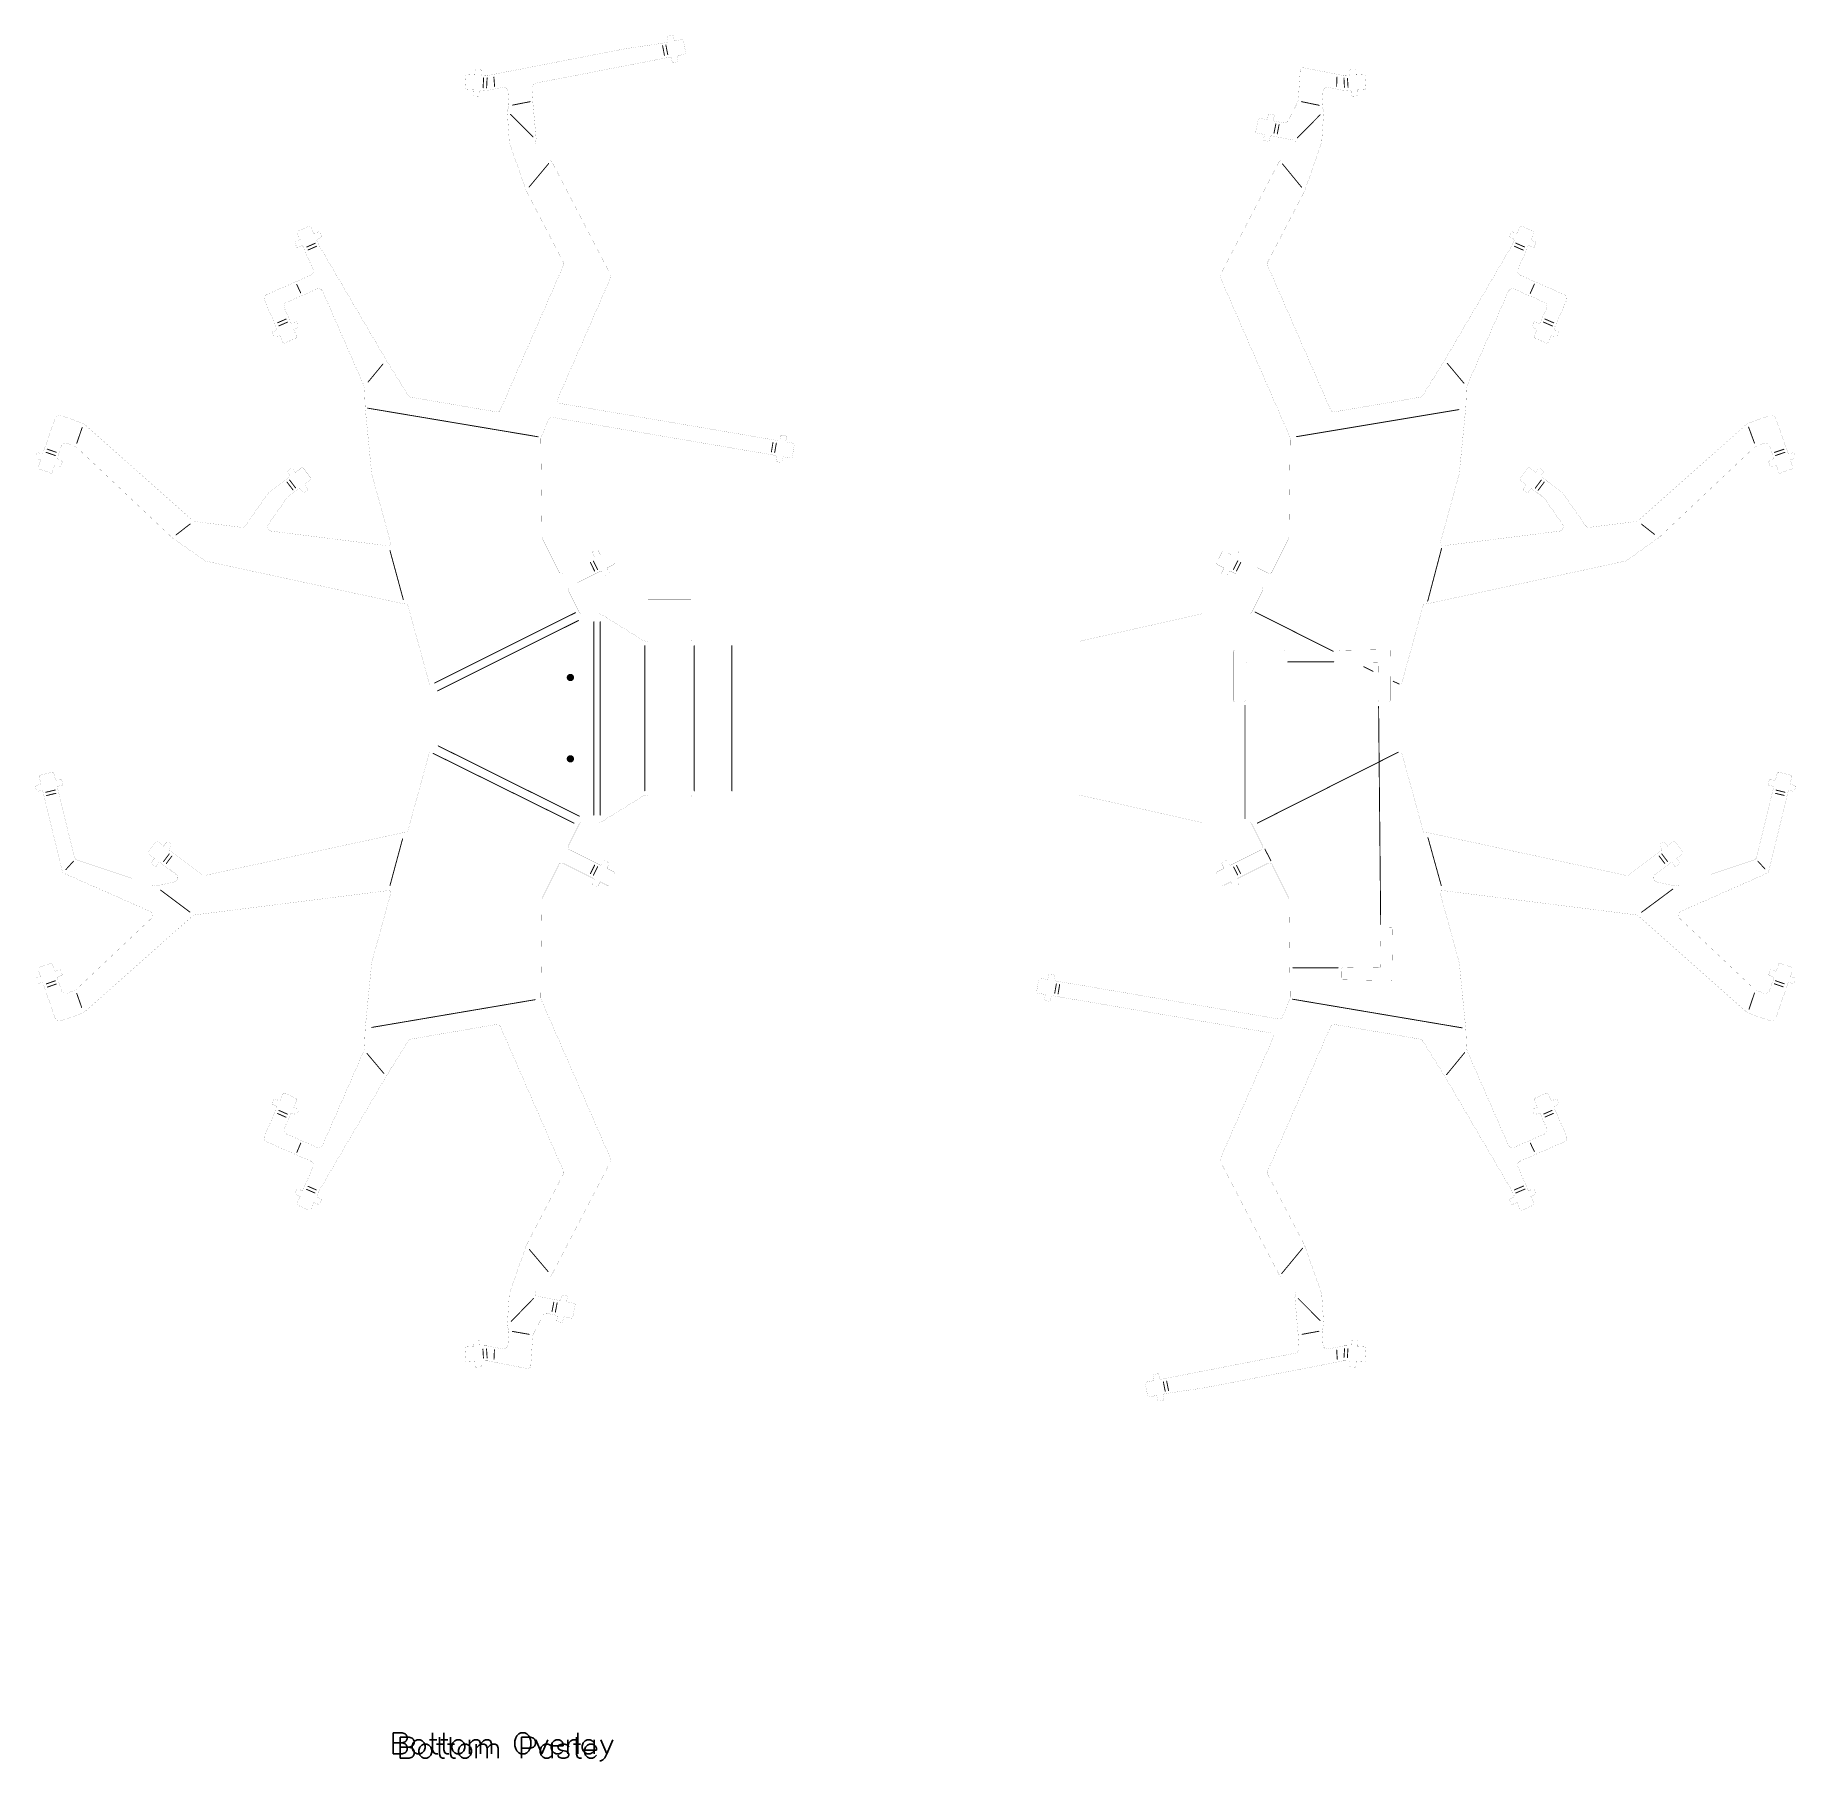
# Model space of a CAD drawing. Extents: x 325 to 617, y 86 to 372.
import ezdxf

# ---------------------------------------------------------------- set-up
doc = ezdxf.new("R2010")
doc.units = 0
for name, color, linetype in [('BOTTOMOVERLAY', 54, 'CONTINUOUS'), ('BOTTOMPASTE', 16, 'CONTINUOUS'), ('MECHANICAL1', 6, 'CONTINUOUS'), ('PADHOLELAYER', 156, 'CONTINUOUS')]:
    doc.layers.add(name, color=color, linetype=linetype)

msp = doc.modelspace()

# ---------------------------------------------------------------- linework, layer by layer
at = {"layer": 'BOTTOMOVERLAY'}
for p, q in [((384.52, 90.33), (384.52, 86.83)), ((384.52, 90.33), (386.02, 90.33)), ((384.52, 88.66), (386.02, 88.66)), ((386.02, 90.33), (386.51, 90.16)), ((386.51, 88.83), (386.02, 88.66)), ((386.02, 88.66), (386.51, 88.49)), ((386.51, 90.16), (386.68, 89.99)), ((386.68, 88.99), (386.51, 88.83)), ((386.51, 88.49), (386.68, 88.33)), ((386.68, 89.99), (386.85, 89.66)), ((386.85, 89.33), (386.68, 88.99)), ((386.68, 88.33), (386.85, 87.99)), ((386.85, 89.66), (386.85, 89.33)), ((386.85, 87.99), (386.85, 87.49)), ((387.8, 88.66), (387.63, 88.16)), ((387.63, 88.16), (387.63, 87.83)), ((387.63, 87.83), (387.8, 87.33)), ((388.13, 88.99), (387.8, 88.66)), ((388.46, 89.16), (388.13, 88.99)), ((388.96, 89.16), (388.46, 89.16)), ((389.3, 88.99), (388.96, 89.16)), ((389.63, 88.66), (389.3, 88.99)), ((389.8, 88.16), (389.63, 88.66)), ((389.63, 87.33), (389.8, 87.83)), ((389.8, 87.83), (389.8, 88.16)), ((390.56, 89.16), (391.73, 89.16)), ((391.06, 90.33), (391.06, 87.49)), ((392.4, 89.16), (393.56, 89.16)), ((392.9, 90.33), (392.9, 87.49)), ((394.4, 88.66), (394.23, 88.16)), ((394.23, 88.16), (394.23, 87.83)), ((394.23, 87.83), (394.4, 87.33)), ((394.73, 88.99), (394.4, 88.66)), ((395.06, 89.16), (394.73, 88.99)), ((395.56, 89.16), (395.06, 89.16)), ((395.9, 88.99), (395.56, 89.16)), ((396.23, 88.66), (395.9, 88.99)), ((396.4, 88.16), (396.23, 88.66)), ((396.23, 87.33), (396.4, 87.83)), ((396.4, 87.83), (396.4, 88.16)), ((397.16, 89.16), (397.16, 86.83)), ((397.16, 88.49), (397.66, 88.99)), ((397.66, 88.99), (398, 89.16)), ((398, 89.16), (398.5, 89.16)), ((398.5, 89.16), (398.83, 88.99)), ((398.83, 88.99), (399, 88.49)), ((399, 88.49), (399.5, 88.99)), ((399, 88.49), (399, 86.83)), ((399.5, 88.99), (399.83, 89.16)), ((399.83, 89.16), (400.33, 89.16)), ((400.33, 89.16), (400.66, 88.99)), ((400.66, 88.99), (400.83, 88.49)), ((400.83, 88.49), (400.83, 86.83)), ((404.84, 89.49), (404.68, 88.99)), ((404.68, 88.99), (404.68, 88.16)), ((404.68, 88.16), (404.84, 87.66)), ((405.01, 89.83), (404.84, 89.49)), ((405.34, 90.16), (405.01, 89.83)), ((405.68, 90.33), (405.34, 90.16)), ((406.34, 90.33), (405.68, 90.33)), ((406.68, 90.16), (406.34, 90.33)), ((407.01, 89.83), (406.68, 90.16)), ((407.18, 89.49), (407.01, 89.83)), ((407.34, 88.99), (407.18, 89.49)), ((407.18, 87.66), (407.34, 88.16)), ((407.34, 88.16), (407.34, 88.99)), ((408.16, 89.16), (409.16, 86.83)), ((410.16, 89.16), (409.16, 86.83)), ((410.89, 88.66), (410.73, 88.16)), ((410.73, 88.16), (412.73, 88.16)), ((410.73, 88.16), (410.73, 87.83)), ((410.73, 87.83), (410.89, 87.33)), ((411.23, 88.99), (410.89, 88.66)), ((411.56, 89.16), (411.23, 88.99)), ((412.06, 89.16), (411.56, 89.16)), ((412.39, 88.99), (412.06, 89.16)), ((412.56, 88.83), (412.39, 88.99)), ((412.73, 88.49), (412.56, 88.83)), ((412.73, 88.16), (412.73, 88.49)), ((413.48, 89.16), (413.48, 86.83)), ((413.48, 88.16), (413.64, 88.66)), ((413.64, 88.66), (413.98, 88.99)), ((413.98, 88.99), (414.31, 89.16)), ((414.31, 89.16), (414.81, 89.16)), ((415.13, 90.33), (415.13, 86.83)), ((416.03, 88.66), (415.86, 88.16)), ((415.86, 88.16), (415.86, 87.83)), ((415.86, 87.83), (416.03, 87.33)), ((416.36, 88.99), (416.03, 88.66)), ((416.69, 89.16), (416.36, 88.99)), ((417.19, 89.16), (416.69, 89.16)), ((417.52, 88.99), (417.19, 89.16)), ((417.86, 88.66), (417.52, 88.99)), ((417.86, 89.16), (417.86, 86.83)), ((418.96, 89.16), (419.96, 86.83)), ((420.96, 89.16), (419.96, 86.83)), ((386.02, 86.83), (384.52, 86.83)), ((386.51, 86.99), (386.02, 86.83)), ((386.68, 87.16), (386.51, 86.99)), ((386.85, 87.49), (386.68, 87.16)), ((387.8, 87.33), (388.13, 86.99)), ((388.13, 86.99), (388.46, 86.83)), ((388.46, 86.83), (388.96, 86.83)), ((388.96, 86.83), (389.3, 86.99)), ((389.3, 86.99), (389.63, 87.33)), ((391.06, 87.49), (391.23, 86.99)), ((391.23, 86.99), (391.56, 86.83)), ((391.56, 86.83), (391.9, 86.83)), ((392.9, 87.49), (393.06, 86.99)), ((393.06, 86.99), (393.4, 86.83)), ((393.4, 86.83), (393.73, 86.83)), ((394.4, 87.33), (394.73, 86.99)), ((394.73, 86.99), (395.06, 86.83)), ((395.06, 86.83), (395.56, 86.83)), ((395.56, 86.83), (395.9, 86.99)), ((395.9, 86.99), (396.23, 87.33)), ((404.84, 87.66), (405.01, 87.33)), ((405.01, 87.33), (405.34, 86.99)), ((405.34, 86.99), (405.68, 86.83)), ((405.68, 86.83), (406.34, 86.83)), ((406.34, 86.83), (406.68, 86.99)), ((406.68, 86.99), (407.01, 87.33)), ((407.01, 87.33), (407.18, 87.66)), ((410.89, 87.33), (411.23, 86.99)), ((411.23, 86.99), (411.56, 86.83)), ((411.56, 86.83), (412.06, 86.83)), ((412.06, 86.83), (412.39, 86.99)), ((412.39, 86.99), (412.73, 87.33)), ((416.03, 87.33), (416.36, 86.99)), ((416.36, 86.99), (416.69, 86.83)), ((416.69, 86.83), (417.19, 86.83)), ((417.19, 86.83), (417.52, 86.99)), ((417.52, 86.99), (417.86, 87.33)), ((418.96, 85.66), (418.79, 85.66)), ((419.29, 85.83), (418.96, 85.66)), ((419.62, 86.16), (419.29, 85.83)), ((419.96, 86.83), (419.62, 86.16))]:
    msp.add_line(p, q, dxfattribs=at)
at = {"layer": 'BOTTOMOVERLAY', "const_width": 0.15}
for points in [[(429.22, 370.36), (429.53, 368.77)], [(429.77, 370.47), (430.08, 368.87)], [(399.43, 363.38), (399.52, 365.04)], [(400.01, 363.35), (400.1, 365.01)], [(401.22, 365.14), (401.34, 363.6)], [(541.1, 363.61), (541.16, 365.17)], [(542.32, 364.96), (542.4, 363.44)], [(542.9, 364.94), (543, 363.48)], [(404.33, 360.5), (407.26, 361.07)], [(535.28, 361.07), (538.22, 360.46)], [(403.97, 358.97), (407.73, 355.2)], [(530.7, 355.82), (531.01, 357.37)], [(531.25, 355.71), (531.55, 357.26)], [(534.59, 355.06), (538.36, 358.88)], [(407.07, 346.9), (410.31, 350.79)], [(532.12, 350.73), (535.28, 346.87)], [(370.18, 336.95), (371.58, 337.57)], [(370.39, 336.45), (371.8, 337.07)], [(570.6, 337.07), (572.07, 336.43)], [(570.83, 337.59), (572.29, 336.95)], [(368.5, 330.72), (369.15, 329.33)], [(573.24, 329.24), (573.93, 330.79)], [(365.31, 324.36), (366.73, 324.98)], [(365.54, 323.85), (366.96, 324.47)], [(575.43, 324.48), (576.92, 323.83)], [(575.66, 325), (577.14, 324.35)], [(380.34, 314.53), (382.82, 317.53)], [(559.46, 317.64), (562.24, 314.32)], [(380.28, 310.19), (408.55, 305.44)], [(534.44, 305.46), (561.4, 309.95)], [(331.99, 304.37), (332.88, 306.97)], [(609.48, 307.05), (610.46, 304.39)], [(447.28, 302.91), (447.55, 304.5)], [(447.83, 302.82), (448.11, 304.41)], [(326.9, 302.86), (328.42, 302.33)], [(327.08, 303.39), (328.6, 302.86)], [(613.79, 302.85), (615.35, 303.37)], [(613.97, 302.33), (615.52, 302.87)], [(367.31, 298.26), (368.32, 296.94)], [(574.08, 296.91), (575.08, 298.27)], [(366.88, 297.92), (367.89, 296.61)], [(574.55, 296.56), (575.56, 297.92)], [(348.47, 289.15), (350.81, 290.97)], [(591.73, 290.92), (593.85, 289.25)], [(383.97, 286.57), (386.19, 278.41)], [(556.22, 278.16), (558.53, 286.93)], [(417.23, 284.58), (417.94, 283.15)], [(417.73, 284.83), (418.44, 283.4)], [(523.98, 283.42), (524.7, 284.84)], [(524.48, 283.16), (525.2, 284.59)], [(391.38, 264.56), (414.76, 276.24)], [(391.88, 263.26), (415.26, 274.94)], [(417.82, 242.63), (417.83, 274.75)], [(418.87, 242.63), (418.88, 274.75)], [(527.59, 276.34), (540.56, 269.82)], [(426.29, 246.67), (426.29, 270.77)], [(434.48, 246.67), (434.48, 270.77)], [(440.72, 246.67), (440.72, 270.77)], [(532.97, 268.07), (540.62, 268.07)], [(545.63, 267.27), (547.15, 266.5)], [(550.49, 264.86), (551.47, 264.4)], [(525.9, 242.09), (525.9, 260.82)], [(548.07, 260.67), (548.42, 224.5)], [(391.11, 252.9), (414.52, 241.31)], [(391.98, 254.13), (415.4, 242.47)], [(527.93, 241.3), (551.34, 253.08)], [(326.85, 246.43), (328.4, 246.8)], [(326.98, 245.89), (328.53, 246.26)], [(613.92, 246.26), (615.37, 245.91)], [(614.04, 246.79), (615.5, 246.44)], [(383.97, 230.93), (386.06, 238.68)], [(529.2, 237), (530.19, 235.06)], [(556.26, 238.91), (558.47, 230.95)], [(330.16, 233.58), (331.44, 234.99)], [(346.4, 234.94), (347.34, 236.2)], [(346.85, 234.6), (347.79, 235.86)], [(417.24, 232.91), (417.95, 234.33)], [(417.73, 232.66), (418.44, 234.09)], [(524, 234.03), (524.66, 232.71)], [(524.5, 234.28), (525.16, 232.96)], [(594.64, 235.85), (595.57, 234.61)], [(595.08, 236.19), (596.02, 234.95)], [(611.02, 235), (612.18, 233.72)], [(345.9, 230.19), (350.77, 226.54)], [(591.72, 226.51), (596.89, 230.35)], [(533.85, 217.29), (541.35, 217.29)], [(326.93, 214.62), (328.42, 215.14)], [(327.12, 214.09), (328.61, 214.61)], [(494.31, 213.07), (494.59, 214.66)], [(494.87, 212.97), (495.14, 214.56)], [(613.76, 214.64), (615.21, 214.14)], [(613.94, 215.15), (615.39, 214.64)], [(331.98, 213.05), (332.8, 210.72)], [(380.97, 207.4), (408.06, 212)], [(533.8, 212.08), (561.92, 207.33)], [(609.55, 210.41), (610.46, 213.1)], [(380.15, 203.09), (382.94, 199.78)], [(559.35, 199.55), (562.36, 203.22)], [(365.31, 193.11), (366.72, 192.49)], [(365.54, 193.62), (366.95, 193)], [(575.48, 193.02), (576.86, 193.62)], [(575.69, 192.52), (577.07, 193.12)], [(368.52, 186.67), (369.16, 188.18)], [(573.25, 188.21), (573.92, 186.81)], [(370.13, 180.52), (371.52, 179.91)], [(370.35, 181.03), (371.75, 180.42)], [(570.61, 180.43), (572.15, 181.08)], [(570.83, 179.91), (572.37, 180.56)], [(407.1, 170.55), (410.22, 166.87)], [(531.99, 166.55), (535.45, 170.74)], [(404.09, 158.59), (407.79, 162.4)], [(410.87, 160.23), (411.17, 161.78)], [(411.42, 160.12), (411.72, 161.67)], [(534.72, 162.4), (538.36, 158.75)], [(404.28, 156.94), (407.09, 156.45)], [(535.36, 156.45), (538.16, 156.96)], [(399.4, 153.99), (399.49, 152.5)], [(400, 154.03), (400.1, 152.54)], [(401.24, 152.3), (401.31, 153.87)], [(541.12, 153.83), (541.2, 152.32)], [(542.33, 152.61), (542.42, 154.07)], [(542.89, 152.58), (542.98, 154.04)], [(512.34, 148.59), (512.65, 147.02)], [(512.89, 148.69), (513.2, 147.12)]]:
    msp.add_lwpolyline(points, dxfattribs=at)
at = {"layer": 'BOTTOMOVERLAY', "const_width": 0.075}
for points in [[(429.18, 370.36, 1), (429.26, 370.36, 1)], [(429.49, 368.77, 1), (429.57, 368.77, 1)], [(429.73, 370.47, 1), (429.81, 370.47, 1)], [(430.04, 368.87, 1), (430.12, 368.87, 1)], [(399.39, 363.38, 1), (399.47, 363.38, 1)], [(399.48, 365.04, 1), (399.55, 365.04, 1)], [(399.97, 363.35, 1), (400.05, 363.35, 1)], [(400.06, 365.01, 1), (400.14, 365.01, 1)], [(401.19, 365.14, 1), (401.26, 365.14, 1)], [(401.3, 363.6, 1), (401.37, 363.6, 1)], [(541.06, 363.61, 1), (541.14, 363.61, 1)], [(541.13, 365.17, 1), (541.2, 365.17, 1)], [(542.29, 364.96, 1), (542.36, 364.96, 1)], [(542.37, 363.44, 1), (542.44, 363.44, 1)], [(542.86, 364.94, 1), (542.93, 364.94, 1)], [(542.96, 363.48, 1), (543.04, 363.48, 1)], [(404.29, 360.5, 1), (404.37, 360.5, 1)], [(407.23, 361.07, 1), (407.3, 361.07, 1)], [(535.24, 361.07, 1), (535.32, 361.07, 1)], [(538.18, 360.46, 1), (538.26, 360.46, 1)], [(403.94, 358.97, 1), (404.01, 358.97, 1)], [(530.97, 357.37, 1), (531.05, 357.37, 1)], [(531.51, 357.26, 1), (531.59, 357.26, 1)], [(538.33, 358.88, 1), (538.4, 358.88, 1)], [(407.69, 355.2, 1), (407.76, 355.2, 1)], [(530.67, 355.82, 1), (530.74, 355.82, 1)], [(531.21, 355.71, 1), (531.28, 355.71, 1)], [(534.55, 355.06, 1), (534.62, 355.06, 1)], [(410.27, 350.79, 1), (410.35, 350.79, 1)], [(532.08, 350.73, 1), (532.16, 350.73, 1)], [(407.03, 346.9, 1), (407.11, 346.9, 1)], [(535.25, 346.87, 1), (535.32, 346.87, 1)], [(370.14, 336.95, 1), (370.21, 336.95, 1)], [(370.36, 336.45, 1), (370.43, 336.45, 1)], [(371.54, 337.57, 1), (371.61, 337.57, 1)], [(371.76, 337.07, 1), (371.83, 337.07, 1)], [(570.57, 337.07, 1), (570.64, 337.07, 1)], [(570.79, 337.59, 1), (570.86, 337.59, 1)], [(572.03, 336.43, 1), (572.1, 336.43, 1)], [(572.25, 336.95, 1), (572.33, 336.95, 1)], [(368.47, 330.72, 1), (368.54, 330.72, 1)], [(573.89, 330.79, 1), (573.96, 330.79, 1)], [(369.11, 329.33, 1), (369.19, 329.33, 1)], [(573.2, 329.24, 1), (573.28, 329.24, 1)], [(365.27, 324.36, 1), (365.35, 324.36, 1)], [(366.7, 324.98, 1), (366.77, 324.98, 1)], [(366.92, 324.47, 1), (366.99, 324.47, 1)], [(575.39, 324.48, 1), (575.47, 324.48, 1)], [(575.62, 325, 1), (575.69, 325, 1)], [(577.1, 324.35, 1), (577.18, 324.35, 1)], [(365.5, 323.85, 1), (365.57, 323.85, 1)], [(576.88, 323.83, 1), (576.96, 323.83, 1)], [(382.79, 317.53, 1), (382.86, 317.53, 1)], [(559.43, 317.64, 1), (559.5, 317.64, 1)], [(380.3, 314.53, 1), (380.37, 314.53, 1)], [(562.2, 314.32, 1), (562.27, 314.32, 1)], [(380.24, 310.19, 1), (380.31, 310.19, 1)], [(561.36, 309.95, 1), (561.43, 309.95, 1)], [(332.84, 306.97, 1), (332.91, 306.97, 1)], [(609.44, 307.05, 1), (609.52, 307.05, 1)], [(331.96, 304.37, 1), (332.03, 304.37, 1)], [(408.51, 305.44, 1), (408.59, 305.44, 1)], [(447.52, 304.5, 1), (447.59, 304.5, 1)], [(448.07, 304.41, 1), (448.14, 304.41, 1)], [(534.4, 305.46, 1), (534.48, 305.46, 1)], [(610.43, 304.39, 1), (610.5, 304.39, 1)], [(326.86, 302.86, 1), (326.94, 302.86, 1)], [(327.05, 303.39, 1), (327.12, 303.39, 1)], [(328.38, 302.33, 1), (328.45, 302.33, 1)], [(328.56, 302.86, 1), (328.64, 302.86, 1)], [(447.25, 302.91, 1), (447.32, 302.91, 1)], [(447.8, 302.82, 1), (447.87, 302.82, 1)], [(613.75, 302.85, 1), (613.83, 302.85, 1)], [(613.93, 302.33, 1), (614.01, 302.33, 1)], [(615.31, 303.37, 1), (615.39, 303.37, 1)], [(615.49, 302.87, 1), (615.56, 302.87, 1)], [(367.27, 298.26, 1), (367.35, 298.26, 1)], [(575.04, 298.27, 1), (575.12, 298.27, 1)], [(366.84, 297.92, 1), (366.91, 297.92, 1)], [(367.85, 296.61, 1), (367.92, 296.61, 1)], [(368.28, 296.94, 1), (368.36, 296.94, 1)], [(574.04, 296.91, 1), (574.11, 296.91, 1)], [(574.51, 296.56, 1), (574.59, 296.56, 1)], [(575.52, 297.92, 1), (575.59, 297.92, 1)], [(350.78, 290.97, 1), (350.85, 290.97, 1)], [(591.69, 290.92, 1), (591.77, 290.92, 1)], [(593.82, 289.25, 1), (593.89, 289.25, 1)], [(348.43, 289.15, 1), (348.51, 289.15, 1)], [(383.94, 286.57, 1), (384.01, 286.57, 1)], [(558.49, 286.93, 1), (558.57, 286.93, 1)], [(417.19, 284.58, 1), (417.26, 284.58, 1)], [(417.69, 284.83, 1), (417.76, 284.83, 1)], [(418.4, 283.4, 1), (418.48, 283.4, 1)], [(523.94, 283.42, 1), (524.02, 283.42, 1)], [(524.66, 284.84, 1), (524.74, 284.84, 1)], [(525.16, 284.59, 1), (525.23, 284.59, 1)], [(417.9, 283.15, 1), (417.98, 283.15, 1)], [(524.44, 283.16, 1), (524.51, 283.16, 1)], [(386.15, 278.41, 1), (386.23, 278.41, 1)], [(556.18, 278.16, 1), (556.25, 278.16, 1)], [(414.72, 276.24, 1), (414.8, 276.24, 1)], [(415.22, 274.94, 1), (415.3, 274.94, 1)], [(417.79, 274.75, 1), (417.87, 274.75, 1)], [(418.84, 274.75, 1), (418.92, 274.75, 1)], [(527.55, 276.34, 1), (527.63, 276.34, 1)], [(426.25, 270.77, 1), (426.32, 270.77, 1)], [(434.45, 270.77, 1), (434.52, 270.77, 1)], [(440.68, 270.77, 1), (440.76, 270.77, 1)], [(540.52, 269.82, 1), (540.6, 269.82, 1)], [(532.94, 268.07, 1), (533.01, 268.07, 1)], [(540.59, 268.07, 1), (540.66, 268.07, 1)], [(545.59, 267.27, 1), (545.67, 267.27, 1)], [(547.12, 266.5, 1), (547.19, 266.5, 1)], [(391.34, 264.56, 1), (391.41, 264.56, 1)], [(391.84, 263.26, 1), (391.91, 263.26, 1)], [(550.46, 264.86, 1), (550.53, 264.86, 1)], [(551.44, 264.4, 1), (551.51, 264.4, 1)], [(525.86, 260.82, 1), (525.94, 260.82, 1)], [(548.04, 260.67, 1), (548.11, 260.67, 1)], [(391.07, 252.9, 1), (391.15, 252.9, 1)], [(391.95, 254.13, 1), (392.02, 254.13, 1)], [(551.3, 253.08, 1), (551.37, 253.08, 1)], [(326.81, 246.43, 1), (326.89, 246.43, 1)], [(326.94, 245.89, 1), (327.02, 245.89, 1)], [(328.36, 246.8, 1), (328.44, 246.8, 1)], [(328.49, 246.26, 1), (328.57, 246.26, 1)], [(426.25, 246.67, 1), (426.32, 246.67, 1)], [(434.45, 246.67, 1), (434.52, 246.67, 1)], [(440.68, 246.67, 1), (440.76, 246.67, 1)], [(613.88, 246.26, 1), (613.95, 246.26, 1)], [(614.01, 246.79, 1), (614.08, 246.79, 1)], [(615.34, 245.91, 1), (615.41, 245.91, 1)], [(615.46, 246.44, 1), (615.54, 246.44, 1)], [(417.78, 242.63, 1), (417.85, 242.63, 1)], [(418.83, 242.63, 1), (418.9, 242.63, 1)], [(414.48, 241.31, 1), (414.56, 241.31, 1)], [(415.36, 242.47, 1), (415.44, 242.47, 1)], [(525.86, 242.09, 1), (525.94, 242.09, 1)], [(527.9, 241.3, 1), (527.97, 241.3, 1)], [(386.02, 238.68, 1), (386.1, 238.68, 1)], [(529.17, 237, 1), (529.24, 237, 1)], [(556.22, 238.91, 1), (556.3, 238.91, 1)], [(331.4, 234.99, 1), (331.47, 234.99, 1)], [(346.36, 234.94, 1), (346.44, 234.94, 1)], [(346.81, 234.6, 1), (346.89, 234.6, 1)], [(347.31, 236.2, 1), (347.38, 236.2, 1)], [(347.75, 235.86, 1), (347.83, 235.86, 1)], [(417.91, 234.33, 1), (417.98, 234.33, 1)], [(418.4, 234.09, 1), (418.48, 234.09, 1)], [(523.96, 234.03, 1), (524.04, 234.03, 1)], [(524.46, 234.28, 1), (524.54, 234.28, 1)], [(530.16, 235.06, 1), (530.23, 235.06, 1)], [(594.6, 235.85, 1), (594.67, 235.85, 1)], [(595.04, 236.19, 1), (595.12, 236.19, 1)], [(595.54, 234.61, 1), (595.61, 234.61, 1)], [(595.98, 234.95, 1), (596.06, 234.95, 1)], [(610.98, 235, 1), (611.05, 235, 1)], [(612.14, 233.72, 1), (612.22, 233.72, 1)], [(330.12, 233.58, 1), (330.2, 233.58, 1)], [(383.93, 230.93, 1), (384.01, 230.93, 1)], [(417.2, 232.91, 1), (417.27, 232.91, 1)], [(417.69, 232.66, 1), (417.77, 232.66, 1)], [(524.63, 232.71, 1), (524.7, 232.71, 1)], [(525.13, 232.96, 1), (525.2, 232.96, 1)], [(558.44, 230.95, 1), (558.51, 230.95, 1)], [(345.87, 230.19, 1), (345.94, 230.19, 1)], [(596.85, 230.35, 1), (596.93, 230.35, 1)], [(350.73, 226.54, 1), (350.81, 226.54, 1)], [(591.68, 226.51, 1), (591.76, 226.51, 1)], [(548.38, 224.5, 1), (548.46, 224.5, 1)], [(533.81, 217.29, 1), (533.89, 217.29, 1)], [(541.31, 217.29, 1), (541.39, 217.29, 1)], [(326.9, 214.62, 1), (326.97, 214.62, 1)], [(327.08, 214.09, 1), (327.16, 214.09, 1)], [(328.38, 215.14, 1), (328.46, 215.14, 1)], [(328.57, 214.61, 1), (328.64, 214.61, 1)], [(494.55, 214.66, 1), (494.62, 214.66, 1)], [(495.1, 214.56, 1), (495.17, 214.56, 1)], [(613.72, 214.64, 1), (613.8, 214.64, 1)], [(613.9, 215.15, 1), (613.97, 215.15, 1)], [(615.18, 214.14, 1), (615.25, 214.14, 1)], [(615.35, 214.64, 1), (615.43, 214.64, 1)], [(331.95, 213.05, 1), (332.02, 213.05, 1)], [(332.76, 210.72, 1), (332.84, 210.72, 1)], [(408.02, 212, 1), (408.1, 212, 1)], [(494.28, 213.07, 1), (494.35, 213.07, 1)], [(494.83, 212.97, 1), (494.9, 212.97, 1)], [(533.76, 212.08, 1), (533.84, 212.08, 1)], [(609.51, 210.41, 1), (609.59, 210.41, 1)], [(610.42, 213.1, 1), (610.5, 213.1, 1)], [(380.93, 207.4, 1), (381, 207.4, 1)], [(561.88, 207.33, 1), (561.96, 207.33, 1)], [(380.12, 203.09, 1), (380.19, 203.09, 1)], [(562.32, 203.22, 1), (562.4, 203.22, 1)], [(382.91, 199.78, 1), (382.98, 199.78, 1)], [(559.31, 199.55, 1), (559.38, 199.55, 1)], [(365.27, 193.11, 1), (365.35, 193.11, 1)], [(365.5, 193.62, 1), (365.57, 193.62, 1)], [(366.91, 193, 1), (366.98, 193, 1)], [(575.44, 193.02, 1), (575.52, 193.02, 1)], [(576.82, 193.62, 1), (576.89, 193.62, 1)], [(577.03, 193.12, 1), (577.11, 193.12, 1)], [(366.68, 192.49, 1), (366.76, 192.49, 1)], [(575.66, 192.52, 1), (575.73, 192.52, 1)], [(369.12, 188.18, 1), (369.2, 188.18, 1)], [(573.21, 188.21, 1), (573.28, 188.21, 1)], [(368.48, 186.67, 1), (368.55, 186.67, 1)], [(573.88, 186.81, 1), (573.96, 186.81, 1)], [(370.09, 180.52, 1), (370.17, 180.52, 1)], [(370.32, 181.03, 1), (370.39, 181.03, 1)], [(371.49, 179.91, 1), (371.56, 179.91, 1)], [(371.71, 180.42, 1), (371.79, 180.42, 1)], [(570.58, 180.43, 1), (570.65, 180.43, 1)], [(570.79, 179.91, 1), (570.87, 179.91, 1)], [(572.11, 181.08, 1), (572.18, 181.08, 1)], [(572.33, 180.56, 1), (572.4, 180.56, 1)], [(407.07, 170.55, 1), (407.14, 170.55, 1)], [(535.42, 170.74, 1), (535.49, 170.74, 1)], [(410.18, 166.87, 1), (410.26, 166.87, 1)], [(531.95, 166.55, 1), (532.03, 166.55, 1)], [(407.75, 162.4, 1), (407.83, 162.4, 1)], [(411.14, 161.78, 1), (411.21, 161.78, 1)], [(411.69, 161.67, 1), (411.76, 161.67, 1)], [(534.68, 162.4, 1), (534.75, 162.4, 1)], [(404.06, 158.59, 1), (404.13, 158.59, 1)], [(410.84, 160.23, 1), (410.91, 160.23, 1)], [(411.38, 160.12, 1), (411.46, 160.12, 1)], [(538.33, 158.75, 1), (538.4, 158.75, 1)], [(404.25, 156.94, 1), (404.32, 156.94, 1)], [(407.05, 156.45, 1), (407.13, 156.45, 1)], [(535.32, 156.45, 1), (535.4, 156.45, 1)], [(538.12, 156.96, 1), (538.2, 156.96, 1)], [(399.36, 153.99, 1), (399.44, 153.99, 1)], [(399.46, 152.5, 1), (399.53, 152.5, 1)], [(399.97, 154.03, 1), (400.04, 154.03, 1)], [(400.06, 152.54, 1), (400.14, 152.54, 1)], [(401.2, 152.3, 1), (401.27, 152.3, 1)], [(401.27, 153.87, 1), (401.35, 153.87, 1)], [(541.09, 153.83, 1), (541.16, 153.83, 1)], [(541.16, 152.32, 1), (541.24, 152.32, 1)], [(542.29, 152.61, 1), (542.37, 152.61, 1)], [(542.38, 154.07, 1), (542.46, 154.07, 1)], [(542.85, 152.58, 1), (542.93, 152.58, 1)], [(542.94, 154.04, 1), (543.02, 154.04, 1)], [(512.31, 148.59, 1), (512.38, 148.59, 1)], [(512.61, 147.02, 1), (512.69, 147.02, 1)], [(512.85, 148.69, 1), (512.93, 148.69, 1)], [(513.16, 147.12, 1), (513.23, 147.12, 1)]]:
    msp.add_lwpolyline(points, format="xyb", close=True, dxfattribs=at)
at = {"layer": 'BOTTOMPASTE'}
for p, q in [((385.64, 89.59), (385.64, 86.09)), ((385.64, 89.59), (387.14, 89.59)), ((385.64, 87.92), (387.14, 87.92)), ((387.14, 89.59), (387.64, 89.42)), ((387.64, 88.09), (387.14, 87.92)), ((387.14, 87.92), (387.64, 87.75)), ((387.64, 89.42), (387.81, 89.25)), ((387.81, 88.25), (387.64, 88.09)), ((387.64, 87.75), (387.81, 87.59)), ((387.81, 89.25), (387.97, 88.92)), ((387.97, 88.59), (387.81, 88.25)), ((387.97, 88.92), (387.97, 88.59)), ((388.92, 87.92), (388.76, 87.42)), ((389.26, 88.25), (388.92, 87.92)), ((389.59, 88.42), (389.26, 88.25)), ((390.09, 88.42), (389.59, 88.42)), ((390.42, 88.25), (390.09, 88.42)), ((390.76, 87.92), (390.42, 88.25)), ((390.92, 87.42), (390.76, 87.92)), ((391.69, 88.42), (392.86, 88.42)), ((392.19, 89.59), (392.19, 86.75)), ((393.52, 88.42), (394.69, 88.42)), ((394.02, 89.59), (394.02, 86.75)), ((395.52, 87.92), (395.36, 87.42)), ((395.86, 88.25), (395.52, 87.92)), ((396.19, 88.42), (395.86, 88.25)), ((396.69, 88.42), (396.19, 88.42)), ((397.02, 88.25), (396.69, 88.42)), ((397.36, 87.92), (397.02, 88.25)), ((397.52, 87.42), (397.36, 87.92)), ((398.29, 88.42), (398.29, 86.09)), ((398.29, 87.75), (398.79, 88.25)), ((398.79, 88.25), (399.12, 88.42)), ((399.12, 88.42), (399.62, 88.42)), ((399.62, 88.42), (399.95, 88.25)), ((399.95, 88.25), (400.12, 87.75)), ((400.12, 87.75), (400.62, 88.25)), ((400.12, 87.75), (400.12, 86.09)), ((400.62, 88.25), (400.95, 88.42)), ((400.95, 88.42), (401.45, 88.42)), ((401.45, 88.42), (401.79, 88.25)), ((401.79, 88.25), (401.95, 87.75)), ((401.95, 87.75), (401.95, 86.09)), ((407.3, 89.59), (405.8, 89.59)), ((405.8, 89.59), (405.8, 86.09)), ((405.8, 87.75), (407.3, 87.75)), ((407.8, 89.42), (407.3, 89.59)), ((407.3, 87.75), (407.8, 87.92)), ((407.97, 89.25), (407.8, 89.42)), ((407.8, 87.92), (407.97, 88.09)), ((408.14, 88.92), (407.97, 89.25)), ((407.97, 88.09), (408.14, 88.42)), ((408.14, 88.42), (408.14, 88.92)), ((409.09, 87.92), (408.92, 87.42)), ((409.42, 88.25), (409.09, 87.92)), ((409.75, 88.42), (409.42, 88.25)), ((410.25, 88.42), (409.75, 88.42)), ((410.59, 88.25), (410.25, 88.42)), ((410.92, 87.92), (410.59, 88.25)), ((410.92, 88.42), (410.92, 86.09)), ((412.02, 88.25), (411.85, 87.92)), ((411.85, 87.92), (412.02, 87.59)), ((412.52, 88.42), (412.02, 88.25)), ((413.02, 88.42), (412.52, 88.42)), ((413.52, 88.25), (413.02, 88.42)), ((413.68, 87.92), (413.52, 88.25)), ((414.42, 88.42), (415.58, 88.42)), ((414.92, 89.59), (414.92, 86.75)), ((416.42, 87.92), (416.25, 87.42)), ((416.75, 88.25), (416.42, 87.92)), ((417.08, 88.42), (416.75, 88.25)), ((417.58, 88.42), (417.08, 88.42)), ((417.92, 88.25), (417.58, 88.42)), ((418.08, 88.09), (417.92, 88.25)), ((418.25, 87.75), (418.08, 88.09)), ((418.25, 87.42), (418.25, 87.75)), ((387.14, 86.09), (385.64, 86.09)), ((387.64, 86.25), (387.14, 86.09)), ((387.81, 86.42), (387.64, 86.25)), ((387.81, 87.59), (387.97, 87.25)), ((387.97, 86.75), (387.81, 86.42)), ((387.97, 87.25), (387.97, 86.75)), ((388.76, 87.42), (388.76, 87.09)), ((388.76, 87.09), (388.92, 86.59)), ((388.92, 86.59), (389.26, 86.25)), ((389.26, 86.25), (389.59, 86.09)), ((389.59, 86.09), (390.09, 86.09)), ((390.09, 86.09), (390.42, 86.25)), ((390.42, 86.25), (390.76, 86.59)), ((390.76, 86.59), (390.92, 87.09)), ((390.92, 87.09), (390.92, 87.42)), ((392.19, 86.75), (392.36, 86.25)), ((392.36, 86.25), (392.69, 86.09)), ((392.69, 86.09), (393.02, 86.09)), ((394.02, 86.75), (394.19, 86.25)), ((394.19, 86.25), (394.52, 86.09)), ((394.52, 86.09), (394.86, 86.09)), ((395.36, 87.42), (395.36, 87.09)), ((395.36, 87.09), (395.52, 86.59)), ((395.52, 86.59), (395.86, 86.25)), ((395.86, 86.25), (396.19, 86.09)), ((396.19, 86.09), (396.69, 86.09)), ((396.69, 86.09), (397.02, 86.25)), ((397.02, 86.25), (397.36, 86.59)), ((397.36, 86.59), (397.52, 87.09)), ((397.52, 87.09), (397.52, 87.42)), ((408.92, 87.42), (408.92, 87.09)), ((408.92, 87.09), (409.09, 86.59)), ((409.09, 86.59), (409.42, 86.25)), ((409.42, 86.25), (409.75, 86.09)), ((409.75, 86.09), (410.25, 86.09)), ((410.25, 86.09), (410.59, 86.25)), ((410.59, 86.25), (410.92, 86.59)), ((412.02, 86.25), (411.85, 86.59)), ((412.02, 87.59), (412.35, 87.42)), ((412.52, 86.09), (412.02, 86.25)), ((412.35, 87.42), (413.18, 87.25)), ((413.02, 86.09), (412.52, 86.09)), ((413.52, 86.25), (413.02, 86.09)), ((413.18, 87.25), (413.52, 87.09)), ((413.52, 87.09), (413.68, 86.75)), ((413.68, 86.59), (413.52, 86.25)), ((413.68, 86.75), (413.68, 86.59)), ((414.92, 86.75), (415.08, 86.25)), ((415.08, 86.25), (415.42, 86.09)), ((415.42, 86.09), (415.75, 86.09)), ((416.25, 87.42), (418.25, 87.42)), ((416.25, 87.42), (416.25, 87.09)), ((416.25, 87.09), (416.42, 86.59)), ((416.42, 86.59), (416.75, 86.25)), ((416.75, 86.25), (417.08, 86.09)), ((417.08, 86.09), (417.58, 86.09)), ((417.58, 86.09), (417.92, 86.25)), ((417.92, 86.25), (418.25, 86.59))]:
    msp.add_line(p, q, dxfattribs=at)
at = {"layer": 'MECHANICAL1', "const_width": 0.0127}
for points in [[(430.14, 371.15, -0.414214), (429.98, 370.92)], [(430.02, 371.74, -0.414214), (430.18, 371.97)], [(430.77, 372.09, -0.414214), (431, 371.93)], [(432.43, 371.39, -0.414214), (432.67, 371.23)], [(430.45, 368.46, -0.414214), (430.69, 368.3)], [(433.07, 369.17, -0.414214), (432.91, 368.94)], [(396.55, 365.41, -0.414214), (396.76, 365.6)], [(398.11, 366.31, -0.414214), (398.32, 366.5)], [(398.92, 366.47, -0.414214), (399.11, 366.25)], [(399.26, 365.44, -0.414214), (399.07, 365.65)], [(431.04, 367.56, -0.414214), (430.8, 367.71)], [(431.78, 367.91, -0.414214), (431.63, 367.67)], [(535.06, 366.23, -0.451763), (535.65, 366.68)], [(543.34, 365.65, -0.414214), (543.15, 365.44)], [(543.3, 366.25, -0.414214), (543.49, 366.47)], [(544.08, 366.5, -0.414214), (544.3, 366.31)], [(545.64, 365.6, -0.414214), (545.85, 365.41)], [(396.61, 363.1, -0.414214), (396.42, 363.31)], [(398.89, 362.76, -0.414214), (399.11, 362.95)], [(402.67, 363.43, -0.451763), (403.56, 362.74)], [(407.53, 363.34, -0.377635), (408.14, 364.13)], [(538.84, 362.74, -0.451763), (539.73, 363.43)], [(543.3, 362.95, -0.414214), (543.51, 362.76)], [(545.98, 363.31, -0.414214), (545.8, 363.1)], [(398.05, 362.01, -0.414214), (397.86, 362.22)], [(398.86, 362.16, -0.414214), (398.65, 361.97)], [(543.76, 361.97, -0.414214), (543.55, 362.16)], [(544.55, 362.22, -0.414214), (544.36, 362.01)], [(528.1, 358.16, -0.414214), (528.33, 358.32)], [(529.76, 358.86, -0.414214), (529.99, 359.02)], [(530.58, 358.9, -0.414214), (530.74, 358.67)], [(530.78, 357.84, -0.414214), (530.63, 358.08)], [(533.08, 357.95, -0.33332), (532.27, 357.55)], [(403.8, 354.23, -0.068302), (403.78, 354.37)], [(408.19, 353.87, -0.383566), (408.15, 354.54)], [(527.85, 355.87, -0.414214), (527.69, 356.1)], [(529.13, 354.6, -0.414214), (528.98, 354.83)], [(529.96, 354.64, -0.414214), (529.72, 354.48)], [(530.07, 355.23, -0.414214), (530.31, 355.39)], [(534.25, 354.54, -0.383566), (534.22, 353.87)], [(538.63, 354.37, -0.068302), (538.6, 354.23)], [(368.55, 339.31, -0.414214), (368.65, 339.57)], [(370.57, 340.41, -0.414214), (370.84, 340.31)], [(372.09, 339.44, -0.414214), (372.35, 339.33)], [(570.05, 339.33, -0.414214), (570.31, 339.44)], [(571.57, 340.31, -0.414214), (571.83, 340.41)], [(573.76, 339.57, -0.414214), (573.86, 339.31)], [(368.23, 337.53, -0.414214), (368.33, 337.79)], [(368.74, 336.88, -0.414214), (368.47, 336.98)], [(369.29, 337.12, -0.414214), (369.55, 337.01)], [(371.84, 338.02, -0.414214), (371.94, 338.28)], [(372.59, 338.78, -0.414214), (372.49, 338.52)], [(569.91, 338.52, -0.414214), (569.81, 338.78)], [(570.46, 338.28, -0.414214), (570.57, 338.02)], [(572.86, 337.01, -0.414214), (573.12, 337.12)], [(573.93, 336.98, -0.414214), (573.67, 336.88)], [(574.07, 337.79, -0.414214), (574.17, 337.53)], [(371.2, 333.23, -0.414214), (370.82, 332.25)], [(412.77, 334.38, -0.226343), (412.79, 333.95)], [(529.62, 333.95, -0.226343), (529.63, 334.38)], [(571.59, 332.25, -0.414214), (571.2, 333.23)], [(420.6, 332.32, -0.226343), (420.61, 331.89)], [(521.79, 331.89, -0.226343), (521.81, 332.32)], [(363.16, 328.07, -0.414214), (363.54, 329.06)], [(366.45, 326.79, -0.414214), (366.84, 327.77)], [(371.82, 329.95, -0.414214), (372.81, 329.57)], [(569.6, 329.57, -0.414214), (570.59, 329.95)], [(575.57, 327.77, -0.414214), (575.96, 326.79)], [(578.86, 329.06, -0.414214), (579.25, 328.07)], [(367.77, 324.28, -0.414214), (367.5, 324.38)], [(368.32, 324.52, -0.414214), (368.58, 324.41)], [(573.83, 324.41, -0.414214), (574.09, 324.52)], [(574.9, 324.38, -0.414214), (574.64, 324.28)], [(364.46, 322.61, -0.414214), (364.56, 322.87)], [(364.96, 321.96, -0.414214), (364.7, 322.06)], [(365.21, 323.38, -0.414214), (365.11, 323.11)], [(368.5, 322.09, -0.414214), (368.4, 321.83)], [(368.82, 323.87, -0.414214), (368.72, 323.6)], [(573.69, 323.6, -0.414214), (573.59, 323.87)], [(574, 321.83, -0.414214), (573.9, 322.09)], [(577.3, 323.11, -0.414214), (577.19, 323.38)], [(577.71, 322.06, -0.414214), (577.45, 321.96)], [(577.85, 322.87, -0.414214), (577.95, 322.61)], [(366.48, 320.98, -0.414214), (366.21, 321.09)], [(576.19, 321.09, -0.414214), (575.93, 320.98)], [(387.39, 312.01, -0.214103), (387.05, 312.23)], [(402.27, 309.85, -0.344834), (401.73, 309.56)], [(412.17, 310.99, -0.487173), (411.8, 311.68)], [(540.68, 309.56, -0.344834), (540.13, 309.85)], [(555.35, 312.23, -0.214103), (555.01, 312.01)], [(328.4, 308.5, -0.414214), (329.36, 308.96)], [(410.35, 308.38, -0.344834), (410.9, 308.67)], [(613.05, 308.96, -0.414214), (614, 308.5)], [(329.44, 303.9, -0.414214), (330.4, 304.36)], [(448.7, 304.96, -0.414214), (448.47, 304.79)], [(448.8, 305.55, -0.414214), (449.03, 305.71)], [(449.62, 305.61, -0.414214), (449.79, 305.38)], [(450.93, 304.37, -0.414214), (451.1, 304.14)], [(612.01, 304.36, -0.414214), (612.96, 303.9)], [(325.23, 301.85, -0.414214), (325.11, 302.11)], [(325.3, 302.67, -0.414214), (325.56, 302.8)], [(326.38, 302.72, -0.414214), (326.13, 302.6)], [(328.86, 301.64, -0.414214), (328.74, 301.89)], [(329.43, 301.44, -0.414214), (329.55, 301.19)], [(448.05, 302.33, -0.414214), (448.21, 302.1)], [(448.27, 301.28, -0.414214), (448.11, 301.51)], [(449.1, 301.34, -0.414214), (448.87, 301.18)], [(450.74, 302.07, -0.414214), (450.51, 301.91)], [(612.85, 301.19, -0.414214), (612.98, 301.44)], [(613.67, 301.89, -0.414214), (613.54, 301.64)], [(616.28, 302.6, -0.414214), (616.02, 302.72)], [(616.85, 302.8, -0.414214), (617.1, 302.67)], [(617.3, 302.11, -0.414214), (617.18, 301.85)], [(325.68, 300.11, -0.414214), (325.56, 300.36)], [(327.91, 299.53, -0.414214), (327.66, 299.41)], [(329.35, 300.62, -0.414214), (329.1, 300.5)], [(366.98, 299.52, -0.414214), (367.02, 299.8)], [(367.34, 299.04, -0.414214), (367.3, 298.76)], [(367.5, 300.16, -0.414214), (367.78, 300.12)], [(369.3, 300.26, -0.414214), (369.58, 300.22)], [(370.84, 298.54, -0.414214), (370.8, 298.26)], [(571.6, 298.26, -0.414214), (571.56, 298.54)], [(572.82, 300.22, -0.414214), (573.1, 300.26)], [(574.62, 300.12, -0.414214), (574.9, 300.16)], [(575.1, 298.76, -0.414214), (575.06, 299.04)], [(575.38, 299.8, -0.414214), (575.42, 299.52)], [(613.31, 300.5, -0.414214), (613.05, 300.62)], [(614.75, 299.41, -0.414214), (614.49, 299.53)], [(616.85, 300.36, -0.414214), (616.73, 300.11)], [(363.78, 296.11, -0.079061), (363.83, 296.16)], [(366.89, 295.32, -0.079061), (366.93, 295.36)], [(368.8, 296.76, -0.414214), (369.08, 296.72)], [(369.72, 296.2, -0.414214), (369.44, 296.24)], [(370.24, 296.84, -0.414214), (370.2, 296.56)], [(572.2, 296.56, -0.414214), (572.16, 296.84)], [(572.96, 296.24, -0.414214), (572.68, 296.2)], [(573.32, 296.72, -0.414214), (573.6, 296.76)], [(575.47, 295.36, -0.079061), (575.52, 295.32)], [(578.58, 296.16, -0.079061), (578.62, 296.11)], [(360, 290.72, -0.277863), (359.29, 290.41)], [(364.34, 289.77, -0.565113), (363.82, 290.95)], [(578.58, 290.95, -0.565113), (578.06, 289.77)], [(583.11, 290.41, -0.277863), (582.41, 290.72)], [(384.14, 287.65, -0.414214), (384, 287.41)], [(409.28, 288.53, -0.113065), (409.22, 288.75)], [(417.61, 286.16, -0.414214), (417.7, 286.43)], [(418.23, 286.7, -0.414214), (418.5, 286.61)], [(420.02, 286.47, -0.414214), (420.29, 286.38)], [(522.12, 286.38, -0.414214), (522.38, 286.47)], [(523.91, 286.61, -0.414214), (524.17, 286.7)], [(524.71, 286.43, -0.414214), (524.8, 286.16)], [(533.18, 288.75, -0.113065), (533.13, 288.53)], [(558.4, 287.41, -0.414214), (558.26, 287.65)], [(417.87, 285.62, -0.414214), (417.78, 285.35)], [(421.23, 284.51, -0.414214), (421.14, 284.24)], [(521.27, 284.24, -0.414214), (521.18, 284.51)], [(524.62, 285.35, -0.414214), (524.53, 285.62)], [(412.7, 282.81, -0.414214), (412.02, 283.03)], [(413.59, 279.9, -0.414214), (413.81, 280.57)], [(418.9, 283.12, -0.414214), (419.17, 283.03)], [(419.71, 282.4, -0.414214), (419.44, 282.49)], [(420.33, 282.94, -0.414214), (420.24, 282.67)], [(522.16, 282.67, -0.414214), (522.07, 282.94)], [(522.97, 282.49, -0.414214), (522.7, 282.4)], [(523.23, 283.03, -0.414214), (523.5, 283.12)], [(528.59, 280.57, -0.414214), (528.82, 279.9)], [(530.38, 283.03, -0.414214), (529.71, 282.81)], [(386.72, 277.69, -0.341522), (386.92, 277.54)], [(555.49, 277.54, -0.341522), (555.69, 277.69)], [(415.62, 276.09, -0.284079), (415.44, 276.2)], [(526.96, 276.2, -0.284079), (526.79, 276.09)], [(426.81, 271.73, -0.414214), (426.57, 271.49)], [(434.2, 271.49, -0.414214), (433.96, 271.73)], [(523.99, 269.78, -0.414214), (524.19, 269.98)], [(532.29, 269.98, -0.414214), (532.49, 269.78)], [(541.49, 269.8, -0.406366), (541.69, 270)], [(549.85, 270.11, -0.422105), (550.05, 269.9)], [(525.99, 267.78, -0.414214), (526.19, 267.98)], [(532.49, 268.18, -0.414214), (532.29, 267.98)], [(541.69, 267.98, -0.414214), (541.49, 268.18)], [(547.81, 268.03, -0.422105), (548.01, 267.82)], [(524.19, 261.48, -0.414214), (523.99, 261.68)], [(525.99, 261.68, -0.414214), (525.79, 261.48)], [(548.19, 261.48, -0.414214), (547.99, 261.68)], [(549.99, 261.68, -0.414214), (549.79, 261.48)], [(325.75, 249.03, -0.414214), (325.9, 249.27)], [(327.94, 249.77, -0.414214), (328.18, 249.62)], [(329.27, 248.55, -0.414214), (329.51, 248.4)], [(612.9, 248.4, -0.414214), (613.14, 248.55)], [(614.23, 249.62, -0.414214), (614.47, 249.77)], [(616.51, 249.27, -0.414214), (616.65, 249.03)], [(325.14, 247.33, -0.414214), (325.28, 247.57)], [(325.52, 246.6, -0.414214), (325.28, 246.75)], [(326.1, 246.74, -0.414214), (326.35, 246.6)], [(328.77, 247.19, -0.414214), (328.92, 247.43)], [(329.65, 247.82, -0.414214), (329.5, 247.58)], [(426.57, 245.97, -0.414214), (426.81, 245.73)], [(433.96, 245.73, -0.414214), (434.2, 245.97)], [(612.9, 247.58, -0.414214), (612.76, 247.82)], [(613.48, 247.43, -0.414214), (613.63, 247.19)], [(616.06, 246.6, -0.414214), (616.3, 246.74)], [(617.13, 246.75, -0.414214), (616.88, 246.6)], [(617.12, 247.57, -0.414214), (617.27, 247.33)], [(386.92, 239.92, -0.341522), (386.72, 239.77)], [(415.44, 241.26, -0.284079), (415.62, 241.37)], [(526.79, 241.37, -0.284079), (526.96, 241.26)], [(555.69, 239.77, -0.341522), (555.49, 239.92)], [(345.1, 238.21, -0.414214), (345.38, 238.25)], [(346.9, 238.11, -0.414214), (347.18, 238.15)], [(347.38, 236.75, -0.414214), (347.34, 237.03)], [(347.66, 237.79, -0.414214), (347.7, 237.51)], [(413.81, 236.88, -0.414214), (413.59, 237.55)], [(528.82, 237.55, -0.414214), (528.59, 236.88)], [(594.7, 237.51, -0.414214), (594.74, 237.79)], [(595.06, 237.03, -0.414214), (595.02, 236.75)], [(595.22, 238.15, -0.414214), (595.5, 238.11)], [(597.02, 238.25, -0.414214), (597.3, 238.21)], [(343.88, 236.25, -0.414214), (343.84, 236.53)], [(344.48, 234.55, -0.414214), (344.44, 234.83)], [(345.24, 234.23, -0.414214), (344.96, 234.19)], [(345.6, 234.71, -0.414214), (345.88, 234.75)], [(412.02, 234.42, -0.414214), (412.7, 234.65)], [(419.17, 234.43, -0.414214), (418.9, 234.34)], [(419.44, 234.96, -0.414214), (419.71, 235.05)], [(420.24, 234.78, -0.414214), (420.33, 234.52)], [(522.07, 234.52, -0.414214), (522.16, 234.78)], [(522.7, 235.05, -0.414214), (522.97, 234.96)], [(523.5, 234.34, -0.414214), (523.23, 234.43)], [(529.71, 234.65, -0.414214), (530.38, 234.42)], [(596.52, 234.75, -0.414214), (596.8, 234.71)], [(597.44, 234.19, -0.414214), (597.16, 234.23)], [(597.96, 234.83, -0.414214), (597.92, 234.55)], [(598.56, 236.53, -0.414214), (598.52, 236.25)], [(348.41, 232.86, -0.643131), (348.12, 231.52)], [(353.3, 232.64, -0.217189), (352.69, 232.77)], [(417.7, 231.03, -0.414214), (417.61, 231.3)], [(417.78, 232.1, -0.414214), (417.87, 231.83)], [(420.29, 231.07, -0.414214), (420.02, 230.98)], [(421.14, 233.22, -0.414214), (421.23, 232.95)], [(521.18, 232.95, -0.414214), (521.27, 233.22)], [(522.38, 230.98, -0.414214), (522.12, 231.07)], [(524.53, 231.83, -0.414214), (524.62, 232.1)], [(524.8, 231.3, -0.414214), (524.71, 231.03)], [(589.72, 232.77, -0.217189), (589.11, 232.64)], [(594.29, 231.52, -0.643131), (594, 232.86)], [(384, 230.05, -0.414214), (384.14, 229.8)], [(409.22, 228.71, -0.113065), (409.28, 228.93)], [(418.5, 230.85, -0.414214), (418.23, 230.76)], [(524.17, 230.76, -0.414214), (523.91, 230.85)], [(533.13, 228.93, -0.113065), (533.18, 228.71)], [(558.26, 229.8, -0.414214), (558.4, 230.05)], [(344.1, 226.69, -0.535539), (344.32, 225.45)], [(598.09, 225.45, -0.535539), (598.3, 226.69)], [(548.35, 223.74, -0.422105), (548.56, 223.95)], [(550.17, 223.93, -0.406366), (550.37, 223.73)], [(325.56, 217.1, -0.414214), (325.68, 217.35)], [(327.66, 218.04, -0.414214), (327.91, 217.92)], [(329.1, 216.96, -0.414214), (329.35, 216.84)], [(329.55, 216.27, -0.414214), (329.43, 216.01)], [(493.31, 216.12, -0.414214), (493.54, 216.28)], [(541.9, 217.16, -0.414134), (542.1, 217.36)], [(548.44, 217.48, -0.422105), (548.24, 217.28)], [(612.98, 216.01, -0.414214), (612.85, 216.27)], [(613.05, 216.84, -0.414214), (613.31, 216.96)], [(614.49, 217.92, -0.414214), (614.75, 218.04)], [(616.73, 217.35, -0.414214), (616.85, 217.1)], [(325.11, 215.35, -0.414214), (325.23, 215.6)], [(325.56, 214.66, -0.414214), (325.3, 214.78)], [(326.13, 214.86, -0.414214), (326.38, 214.74)], [(328.74, 215.56, -0.414214), (328.86, 215.82)], [(330.4, 213.09, -0.414214), (329.44, 213.55)], [(491.66, 215.38, -0.414214), (491.89, 215.55)], [(494.13, 216.18, -0.414214), (494.29, 215.95)], [(494.36, 215.13, -0.414214), (494.19, 215.36)], [(542.12, 215.3, -0.406366), (541.92, 215.5)], [(550.48, 215.4, -0.422105), (550.28, 215.19)], [(612.96, 213.55, -0.414214), (612.01, 213.09)], [(613.54, 215.82, -0.414214), (613.67, 215.56)], [(616.02, 214.74, -0.414214), (616.28, 214.86)], [(617.1, 214.78, -0.414214), (616.85, 214.66)], [(617.18, 215.6, -0.414214), (617.3, 215.35)], [(491.47, 213.08, -0.414214), (491.31, 213.31)], [(492.78, 211.84, -0.414214), (492.62, 212.07)], [(493.6, 211.91, -0.414214), (493.37, 211.74)], [(493.71, 212.5, -0.414214), (493.94, 212.66)], [(329.36, 208.49, -0.414214), (328.4, 208.95)], [(401.73, 207.9, -0.344834), (402.27, 207.6)], [(532.05, 209.08, -0.344834), (531.51, 208.79)], [(540.13, 207.6, -0.344834), (540.68, 207.9)], [(614, 208.95, -0.414214), (613.05, 208.49)], [(387.05, 205.22, -0.214103), (387.39, 205.45)], [(530.23, 206.47, -0.487173), (530.61, 205.78)], [(555.01, 205.45, -0.214103), (555.35, 205.22)], [(366.21, 196.37, -0.414214), (366.48, 196.47)], [(575.93, 196.47, -0.414214), (576.19, 196.37)], [(364.56, 194.58, -0.414214), (364.46, 194.84)], [(364.7, 195.39, -0.414214), (364.96, 195.5)], [(365.11, 194.34, -0.414214), (365.21, 194.08)], [(367.5, 193.08, -0.414214), (367.77, 193.18)], [(368.58, 193.04, -0.414214), (368.32, 192.94)], [(368.4, 195.63, -0.414214), (368.5, 195.37)], [(368.72, 193.85, -0.414214), (368.82, 193.59)], [(573.59, 193.59, -0.414214), (573.69, 193.85)], [(574.09, 192.94, -0.414214), (573.83, 193.04)], [(573.9, 195.37, -0.414214), (574, 195.63)], [(574.64, 193.18, -0.414214), (574.9, 193.08)], [(577.19, 194.08, -0.414214), (577.3, 194.34)], [(577.45, 195.5, -0.414214), (577.71, 195.39)], [(577.95, 194.84, -0.414214), (577.85, 194.58)], [(366.84, 189.68, -0.414214), (366.45, 190.67)], [(575.96, 190.67, -0.414214), (575.57, 189.68)], [(363.54, 188.39, -0.414214), (363.16, 189.38)], [(372.81, 187.89, -0.414214), (371.82, 187.5)], [(570.59, 187.5, -0.414214), (569.6, 187.89)], [(579.25, 189.38, -0.414214), (578.86, 188.39)], [(370.82, 185.21, -0.414214), (371.2, 184.22)], [(420.61, 185.57, -0.226343), (420.6, 185.14)], [(521.81, 185.14, -0.226343), (521.79, 185.57)], [(571.2, 184.22, -0.414214), (571.59, 185.21)], [(412.79, 183.51, -0.226343), (412.77, 183.08)], [(529.63, 183.08, -0.226343), (529.62, 183.51)], [(368.33, 179.66, -0.414214), (368.23, 179.93)], [(368.47, 180.48, -0.414214), (368.74, 180.58)], [(369.55, 180.44, -0.414214), (369.29, 180.34)], [(371.94, 179.18, -0.414214), (371.84, 179.44)], [(372.49, 178.94, -0.414214), (372.59, 178.67)], [(569.81, 178.67, -0.414214), (569.91, 178.94)], [(570.57, 179.44, -0.414214), (570.46, 179.18)], [(573.12, 180.34, -0.414214), (572.86, 180.44)], [(573.67, 180.58, -0.414214), (573.93, 180.48)], [(574.17, 179.93, -0.414214), (574.07, 179.66)], [(368.65, 177.89, -0.414214), (368.55, 178.15)], [(370.84, 177.15, -0.414214), (370.57, 177.05)], [(372.35, 178.12, -0.414214), (372.09, 178.02)], [(570.31, 178.02, -0.414214), (570.05, 178.12)], [(571.83, 177.05, -0.414214), (571.57, 177.15)], [(573.86, 178.15, -0.414214), (573.76, 177.89)], [(403.78, 163.09, -0.068302), (403.8, 163.22)], [(408.15, 162.92, -0.383566), (408.19, 163.59)], [(412.33, 162.22, -0.414214), (412.1, 162.07)], [(412.45, 162.81, -0.414214), (412.68, 162.97)], [(413.27, 162.86, -0.414214), (413.43, 162.62)], [(414.55, 161.59, -0.414214), (414.71, 161.36)], [(534.22, 163.59, -0.383566), (534.25, 162.92)], [(538.6, 163.22, -0.068302), (538.63, 163.09)], [(409.33, 159.51, -0.33332), (410.14, 159.9)], [(411.62, 159.61, -0.414214), (411.78, 159.38)], [(411.82, 158.55, -0.414214), (411.67, 158.79)], [(412.65, 158.6, -0.414214), (412.41, 158.44)], [(414.31, 159.29, -0.414214), (414.08, 159.14)], [(397.86, 155.23, -0.414214), (398.05, 155.45)], [(398.65, 155.48, -0.414214), (398.86, 155.29)], [(543.55, 155.29, -0.414214), (543.76, 155.48)], [(544.36, 155.45, -0.414214), (544.55, 155.23)], [(396.42, 154.14, -0.414214), (396.61, 154.36)], [(396.76, 151.86, -0.414214), (396.55, 152.05)], [(399.11, 154.51, -0.414214), (398.89, 154.7)], [(399.07, 151.8, -0.414214), (399.26, 152.01)], [(403.56, 154.71, -0.451763), (402.67, 154.03)], [(534.87, 154.12, -0.377635), (534.27, 153.33)], [(539.73, 154.03, -0.451763), (538.84, 154.71)], [(543.15, 152.01, -0.414214), (543.34, 151.8)], [(543.51, 154.7, -0.414214), (543.3, 154.51)], [(545.85, 152.05, -0.414214), (545.64, 151.86)], [(545.8, 154.36, -0.414214), (545.98, 154.14)], [(398.32, 150.95, -0.414214), (398.11, 151.14)], [(399.11, 151.2, -0.414214), (398.92, 150.99)], [(407.35, 151.23, -0.451763), (406.75, 150.77)], [(510.62, 149.55, -0.414214), (510.78, 149.79)], [(511.37, 149.9, -0.414214), (511.6, 149.74)], [(511.95, 148.99, -0.414214), (511.72, 149.15)], [(543.49, 150.99, -0.414214), (543.3, 151.2)], [(544.3, 151.14, -0.414214), (544.08, 150.95)], [(509.34, 148.28, -0.414214), (509.5, 148.52)], [(509.97, 146.06, -0.414214), (509.74, 146.22)], [(512.27, 146.31, -0.414214), (512.43, 146.54)], [(511.64, 145.37, -0.414214), (511.4, 145.53)], [(512.38, 145.72, -0.414214), (512.23, 145.48)]]:
    msp.add_lwpolyline(points, format="xyb", dxfattribs=at)
for points in [[(430.02, 371.74), (430.14, 371.15)], [(430.18, 371.97), (430.77, 372.09)], [(431, 371.93), (431.16, 371.14)], [(431.16, 371.14), (432.43, 371.39)], [(432.67, 371.23), (433.07, 369.17)], [(401.29, 365.62), (423.18, 369.88)], [(408.14, 364.13), (430.45, 368.46)], [(423.18, 369.88), (429.02, 370.73)], [(429.02, 370.73), (429.25, 370.77)], [(429.25, 370.77), (429.98, 370.92)], [(430.69, 368.3), (430.8, 367.71)], [(431.63, 368.69), (432.91, 368.94)], [(431.63, 368.69), (431.78, 367.91)], [(396.42, 363.31), (396.55, 365.41)], [(396.76, 365.6), (398.06, 365.52)], [(398.06, 365.52), (398.11, 366.31)], [(398.32, 366.5), (398.92, 366.47)], [(399.07, 365.65), (399.11, 366.25)], [(399.26, 365.44), (399.99, 365.4)], [(399.99, 365.4), (400.23, 365.41)], [(400.23, 365.41), (401.07, 365.58)], [(401.07, 365.58), (401.29, 365.62)], [(431.04, 367.56), (431.63, 367.67)], [(534.74, 361.35), (535.06, 366.23)], [(535.65, 366.68), (541.12, 365.62)], [(541.12, 365.62), (541.33, 365.58)], [(541.33, 365.58), (542.17, 365.41)], [(542.17, 365.41), (542.41, 365.4)], [(542.41, 365.4), (543.15, 365.44)], [(543.3, 366.25), (543.34, 365.65)], [(543.49, 366.47), (544.08, 366.5)], [(544.3, 366.31), (544.35, 365.52)], [(544.35, 365.52), (545.64, 365.6)], [(545.85, 365.41), (545.98, 363.31)], [(396.61, 363.1), (397.91, 363.02)], [(397.86, 362.22), (397.91, 363.02)], [(398.86, 362.16), (398.89, 362.76)], [(399.11, 362.95), (399.84, 362.9)], [(399.84, 362.9), (400.08, 362.91)], [(400.08, 362.91), (401.23, 363.15)], [(401.23, 363.15), (401.45, 363.19)], [(401.45, 363.19), (402.67, 363.43)], [(403.56, 362.74), (403.71, 360.58)], [(407.53, 363.34), (407.66, 361.35)], [(538.7, 360.58), (538.84, 362.74)], [(539.73, 363.43), (540.96, 363.19)], [(540.96, 363.19), (541.17, 363.15)], [(541.17, 363.15), (542.32, 362.91)], [(542.32, 362.91), (542.56, 362.9)], [(542.56, 362.9), (543.3, 362.95)], [(543.51, 362.76), (543.55, 362.16)], [(544.5, 363.02), (545.8, 363.1)], [(544.5, 363.02), (544.55, 362.22)], [(398.05, 362.01), (398.65, 361.97)], [(403.46, 359.26), (403.49, 359.65)], [(403.49, 359.65), (403.64, 360.15)], [(403.64, 360.15), (403.71, 360.58)], [(407.66, 361.35), (407.69, 360.93)], [(407.69, 360.93), (408.24, 354.88)], [(533.08, 357.95), (534.63, 360.95)], [(534.63, 360.95), (534.74, 361.35)], [(538.7, 360.58), (538.76, 360.15)], [(538.76, 360.15), (538.91, 359.65)], [(538.91, 359.65), (538.95, 359.26)], [(543.76, 361.97), (544.36, 362.01)], [(403.46, 359.26), (403.78, 354.37)], [(527.69, 356.1), (528.1, 358.16)], [(528.33, 358.32), (529.61, 358.07)], [(529.61, 358.07), (529.76, 358.86)], [(529.99, 359.02), (530.58, 358.9)], [(530.63, 358.08), (530.74, 358.67)], [(530.78, 357.84), (532.27, 357.55)], [(538.63, 354.37), (538.95, 359.26)], [(403.8, 354.23), (406.53, 346.46)], [(408.15, 354.54), (408.24, 354.88)], [(408.19, 353.87), (410.63, 351.42)], [(527.85, 355.87), (529.13, 355.62)], [(528.98, 354.83), (529.13, 355.62)], [(529.13, 354.6), (529.72, 354.48)], [(529.96, 354.64), (530.07, 355.23)], [(530.31, 355.39), (533.97, 354.68)], [(531.78, 351.42), (534.22, 353.87)], [(533.97, 354.68), (534.25, 354.54)], [(535.87, 346.46), (538.6, 354.23)], [(410.63, 351.42), (410.83, 351.13)], [(410.83, 351.13), (420.6, 332.32)], [(521.81, 332.32), (531.57, 351.13)], [(531.57, 351.13), (531.78, 351.42)], [(406.53, 346.46), (406.68, 346.11)], [(406.68, 346.11), (412.77, 334.38)], [(529.63, 334.38), (535.73, 346.11)], [(535.73, 346.11), (535.87, 346.46)], [(368.55, 339.31), (369.07, 338.11)], [(368.65, 339.57), (370.57, 340.41)], [(370.84, 340.31), (371.36, 339.12)], [(371.36, 339.12), (372.09, 339.44)], [(372.35, 339.33), (372.59, 338.78)], [(569.81, 338.78), (570.05, 339.33)], [(570.31, 339.44), (571.05, 339.12)], [(571.05, 339.12), (571.57, 340.31)], [(571.83, 340.41), (573.76, 339.57)], [(573.34, 338.11), (573.86, 339.31)], [(368.23, 337.53), (368.47, 336.98)], [(368.33, 337.79), (369.07, 338.11)], [(368.74, 336.88), (369.29, 337.12)], [(369.55, 337.01), (371.2, 333.23)], [(371.84, 338.02), (372.14, 337.34)], [(371.94, 338.28), (372.49, 338.52)], [(372.14, 337.34), (372.24, 337.13)], [(372.24, 337.13), (383.26, 318.33)], [(559.15, 318.33), (570.16, 337.13)], [(569.91, 338.52), (570.46, 338.28)], [(570.16, 337.13), (570.27, 337.34)], [(570.27, 337.34), (570.57, 338.02)], [(571.2, 333.23), (572.86, 337.01)], [(573.12, 337.12), (573.67, 336.88)], [(573.34, 338.11), (574.07, 337.79)], [(573.93, 336.98), (574.17, 337.53)], [(402.27, 309.85), (412.79, 333.95)], [(529.62, 333.95), (540.13, 309.85)], [(363.54, 329.06), (370.82, 332.25)], [(411.8, 311.68), (420.61, 331.89)], [(521.79, 331.89), (533.33, 305.44)], [(571.59, 332.25), (578.86, 329.06)], [(363.16, 328.07), (365.21, 323.38)], [(366.84, 327.77), (371.82, 329.95)], [(372.81, 329.57), (379.64, 313.95)], [(562.77, 313.95), (569.6, 329.57)], [(570.59, 329.95), (575.57, 327.77)], [(577.19, 323.38), (579.25, 328.07)], [(366.45, 326.79), (367.5, 324.38)], [(367.77, 324.28), (368.32, 324.52)], [(368.58, 324.41), (368.82, 323.87)], [(573.59, 323.87), (573.83, 324.41)], [(574.09, 324.52), (574.64, 324.28)], [(574.9, 324.38), (575.96, 326.79)], [(364.46, 322.61), (364.7, 322.06)], [(364.56, 322.87), (365.11, 323.11)], [(364.96, 321.96), (365.69, 322.28)], [(365.69, 322.28), (366.21, 321.09)], [(366.48, 320.98), (368.4, 321.83)], [(367.98, 323.28), (368.72, 323.6)], [(367.98, 323.28), (368.5, 322.09)], [(573.69, 323.6), (574.42, 323.28)], [(573.9, 322.09), (574.42, 323.28)], [(574, 321.83), (575.93, 320.98)], [(576.19, 321.09), (576.71, 322.28)], [(576.71, 322.28), (577.45, 321.96)], [(577.3, 323.11), (577.85, 322.87)], [(577.71, 322.06), (577.95, 322.61)], [(383.26, 318.33), (383.44, 318.02)], [(383.44, 318.02), (387.05, 312.23)], [(555.35, 312.23), (558.96, 318.02)], [(558.96, 318.02), (559.15, 318.33)], [(379.64, 313.95), (379.72, 313.52)], [(379.72, 313.52), (379.76, 312.78)], [(379.76, 312.78), (379.86, 310.42)], [(562.55, 310.42), (562.65, 312.78)], [(562.65, 312.78), (562.68, 313.52)], [(562.68, 313.52), (562.77, 313.95)], [(379.86, 310.42), (379.88, 310.08)], [(379.88, 310.08), (380.94, 299.31)], [(387.39, 312.01), (401.73, 309.56)], [(412.17, 310.99), (448.47, 304.79)], [(540.68, 309.56), (555.01, 312.01)], [(561.46, 299.31), (562.52, 310.08)], [(562.52, 310.08), (562.55, 310.42)], [(326.38, 302.72), (328.4, 308.5)], [(329.36, 308.96), (332.85, 307.74)], [(332.85, 307.74), (333.35, 307.43)], [(333.35, 307.43), (351.26, 291.52)], [(409.07, 305.44), (410.35, 308.38)], [(410.9, 308.67), (448.05, 302.33)], [(591.15, 291.52), (609.05, 307.43)], [(609.05, 307.43), (609.55, 307.74)], [(609.55, 307.74), (613.05, 308.96)], [(614, 308.5), (616.02, 302.72)], [(330.4, 304.36), (331.53, 303.97)], [(331.53, 303.97), (332.03, 303.64)], [(409.01, 305.11), (409.07, 305.44)], [(409.01, 305.11), (409.22, 288.75)], [(448.7, 304.96), (448.8, 305.55)], [(449.03, 305.71), (449.62, 305.61)], [(449.65, 304.59), (449.79, 305.38)], [(449.65, 304.59), (450.93, 304.37)], [(450.74, 302.07), (451.1, 304.14)], [(533.18, 288.75), (533.4, 305.11)], [(533.33, 305.44), (533.4, 305.11)], [(610.38, 303.64), (610.87, 303.97)], [(610.87, 303.97), (612.01, 304.36)], [(325.11, 302.11), (325.3, 302.67)], [(325.23, 301.85), (325.98, 301.59)], [(325.56, 302.8), (326.13, 302.6)], [(325.56, 300.36), (325.98, 301.59)], [(328.74, 301.89), (329.44, 303.9)], [(328.86, 301.64), (329.43, 301.44)], [(329.35, 300.62), (329.55, 301.19)], [(332.03, 303.64), (347.67, 288.83)], [(448.11, 301.51), (448.21, 302.1)], [(448.27, 301.28), (448.87, 301.18)], [(449.1, 301.34), (449.23, 302.13)], [(449.23, 302.13), (450.51, 301.91)], [(594.74, 288.83), (610.38, 303.64)], [(612.85, 301.19), (613.05, 300.62)], [(612.96, 303.9), (613.67, 301.89)], [(612.98, 301.44), (613.54, 301.64)], [(616.28, 302.6), (616.85, 302.8)], [(616.42, 301.59), (617.18, 301.85)], [(616.42, 301.59), (616.85, 300.36)], [(617.1, 302.67), (617.3, 302.11)], [(325.68, 300.11), (327.66, 299.41)], [(327.91, 299.53), (328.34, 300.76)], [(328.34, 300.76), (329.1, 300.5)], [(363.83, 296.16), (367.3, 298.76)], [(366.98, 299.52), (367.34, 299.04)], [(367.02, 299.8), (367.5, 300.16)], [(367.78, 300.12), (368.26, 299.48)], [(368.26, 299.48), (369.3, 300.26)], [(369.58, 300.22), (370.84, 298.54)], [(369.76, 297.48), (370.8, 298.26)], [(380.94, 299.31), (384.14, 287.65)], [(558.26, 287.65), (561.46, 299.31)], [(571.56, 298.54), (572.82, 300.22)], [(571.6, 298.26), (572.64, 297.48)], [(573.1, 300.26), (574.14, 299.48)], [(574.14, 299.48), (574.62, 300.12)], [(574.9, 300.16), (575.38, 299.8)], [(575.06, 299.04), (575.42, 299.52)], [(575.1, 298.76), (578.58, 296.16)], [(613.31, 300.5), (614.06, 300.76)], [(614.06, 300.76), (614.49, 299.53)], [(614.75, 299.41), (616.73, 300.11)], [(360, 290.72), (363.78, 296.11)], [(363.82, 290.95), (366.89, 295.32)], [(366.93, 295.36), (368.8, 296.76)], [(369.08, 296.72), (369.44, 296.24)], [(369.72, 296.2), (370.2, 296.56)], [(369.76, 297.48), (370.24, 296.84)], [(572.16, 296.84), (572.64, 297.48)], [(572.2, 296.56), (572.68, 296.2)], [(572.96, 296.24), (573.32, 296.72)], [(573.6, 296.76), (575.47, 295.36)], [(575.52, 295.32), (578.58, 290.95)], [(578.62, 296.11), (582.41, 290.72)], [(351.26, 291.52), (351.64, 291.37)], [(351.64, 291.37), (359.29, 290.41)], [(364.34, 289.77), (383.49, 287.36)], [(558.91, 287.36), (578.06, 289.77)], [(583.11, 290.41), (590.77, 291.37)], [(590.77, 291.37), (591.15, 291.52)], [(347.67, 288.83), (347.94, 288.61)], [(347.94, 288.61), (353.3, 284.82)], [(383.49, 287.36), (383.92, 287.38)], [(383.92, 287.38), (384, 287.41)], [(409.28, 288.53), (412.02, 283.03)], [(417.7, 286.43), (418.23, 286.7)], [(418.5, 286.61), (418.86, 285.89)], [(418.86, 285.89), (420.02, 286.47)], [(420.29, 286.38), (421.23, 284.51)], [(521.18, 284.51), (522.12, 286.38)], [(522.38, 286.47), (523.55, 285.89)], [(523.55, 285.89), (523.91, 286.61)], [(524.17, 286.7), (524.71, 286.43)], [(530.38, 283.03), (533.13, 288.53)], [(558.4, 287.41), (558.48, 287.38)], [(558.48, 287.38), (558.91, 287.36)], [(589.11, 284.82), (594.47, 288.61)], [(594.47, 288.61), (594.74, 288.83)], [(353.3, 284.82), (386.13, 277.74)], [(412.7, 282.81), (417.78, 285.35)], [(417.61, 286.16), (417.87, 285.62)], [(419.98, 283.66), (421.14, 284.24)], [(419.98, 283.66), (420.33, 282.94)], [(521.27, 284.24), (522.43, 283.66)], [(522.07, 282.94), (522.43, 283.66)], [(524.53, 285.62), (524.8, 286.16)], [(524.62, 285.35), (529.71, 282.81)], [(556.27, 277.74), (589.11, 284.82)], [(413.81, 280.57), (418.9, 283.12)], [(419.17, 283.03), (419.44, 282.49)], [(419.71, 282.4), (420.24, 282.67)], [(522.16, 282.67), (522.7, 282.4)], [(522.97, 282.49), (523.23, 283.03)], [(523.5, 283.12), (528.59, 280.57)], [(386.13, 277.74), (386.58, 277.69)], [(386.58, 277.69), (386.72, 277.69)], [(413.59, 279.9), (415.44, 276.2)], [(426.81, 271.73), (426.81, 278.49)], [(426.81, 278.49), (433.96, 278.49)], [(433.96, 271.73), (433.96, 278.49)], [(526.96, 276.2), (528.82, 279.9)], [(555.69, 277.69), (555.82, 277.69)], [(555.82, 277.69), (556.27, 277.74)], [(386.92, 277.54), (390.56, 264.27)], [(415.62, 276.09), (417.75, 276.09)], [(417.75, 276.09), (418.58, 276.09)], [(418.58, 276.09), (419.08, 275.93)], [(419.08, 275.93), (426.03, 271.62)], [(498.41, 271.49), (518.91, 276.09)], [(518.91, 276.09), (526.79, 276.09)], [(551.85, 264.27), (555.49, 277.54)], [(426.03, 271.62), (426.53, 271.49)], [(426.53, 271.49), (426.57, 271.49)], [(434.2, 271.49), (498.41, 271.49)], [(523.99, 261.68), (523.99, 269.78)], [(524.19, 269.98), (532.29, 269.98)], [(532.49, 268.18), (532.49, 269.78)], [(541.49, 269.45), (541.49, 269.8)], [(541.49, 269.27), (541.49, 269.45)], [(541.49, 268.18), (541.49, 269.27)], [(541.69, 270), (549.85, 270.11)], [(549.99, 265.2), (550.05, 269.9)], [(525.99, 261.68), (525.99, 267.78)], [(526.19, 267.98), (532.29, 267.98)], [(541.69, 267.98), (544.08, 267.98)], [(544.08, 267.98), (544.42, 267.98)], [(544.42, 267.98), (547.81, 268.03)], [(547.99, 266.2), (548.01, 267.82)], [(547.99, 266.02), (547.99, 266.2)], [(547.99, 261.68), (547.99, 266.02)], [(390.56, 264.27), (390.58, 264.1)], [(390.58, 262.6), (390.58, 264.1)], [(549.99, 265.02), (549.99, 265.2)], [(549.99, 261.68), (549.99, 265.02)], [(551.83, 264.1), (551.85, 264.27)], [(551.83, 253.35), (551.83, 264.1)], [(390.58, 254.86), (390.58, 262.6)], [(524.19, 261.48), (525.79, 261.48)], [(548.19, 261.48), (549.79, 261.48)], [(390.58, 253.35), (390.58, 254.86)], [(386.92, 239.92), (390.56, 253.19)], [(390.56, 253.19), (390.58, 253.35)], [(551.83, 253.35), (551.85, 253.19)], [(551.85, 253.19), (555.49, 239.92)], [(325.75, 249.03), (326.06, 247.76)], [(325.9, 249.27), (327.94, 249.77)], [(328.18, 249.62), (328.49, 248.36)], [(328.49, 248.36), (329.27, 248.55)], [(329.51, 248.4), (329.65, 247.82)], [(612.76, 247.82), (612.9, 248.4)], [(613.14, 248.55), (613.92, 248.36)], [(613.92, 248.36), (614.23, 249.62)], [(614.47, 249.77), (616.51, 249.27)], [(616.35, 247.76), (616.65, 249.03)], [(325.14, 247.33), (325.28, 246.75)], [(325.28, 247.57), (326.06, 247.76)], [(325.52, 246.6), (326.1, 246.74)], [(326.35, 246.6), (329.61, 233.25)], [(328.77, 247.19), (331.64, 235.48)], [(328.92, 247.43), (329.5, 247.58)], [(419.08, 241.53), (426.03, 245.83)], [(426.03, 245.83), (426.53, 245.97)], [(426.53, 245.97), (426.57, 245.97)], [(426.81, 238.99), (426.81, 245.73)], [(433.96, 238.99), (433.96, 245.73)], [(434.2, 245.97), (498.41, 245.97)], [(498.41, 245.97), (518.91, 241.37)], [(610.77, 235.48), (613.63, 247.19)], [(612.8, 233.25), (616.06, 246.6)], [(612.9, 247.58), (613.48, 247.43)], [(616.3, 246.74), (616.88, 246.6)], [(616.35, 247.76), (617.12, 247.57)], [(617.13, 246.75), (617.27, 247.33)], [(353.3, 232.64), (386.13, 239.72)], [(386.13, 239.72), (386.58, 239.77)], [(386.58, 239.77), (386.72, 239.77)], [(413.59, 237.55), (415.44, 241.26)], [(415.62, 241.37), (417.75, 241.37)], [(417.75, 241.37), (418.58, 241.37)], [(418.58, 241.37), (419.08, 241.53)], [(518.91, 241.37), (525.99, 241.37)], [(525.99, 241.37), (526.79, 241.37)], [(526.96, 241.26), (528.82, 237.55)], [(555.69, 239.77), (555.82, 239.77)], [(555.82, 239.77), (556.27, 239.72)], [(556.27, 239.72), (589.11, 232.64)], [(343.84, 236.53), (345.1, 238.21)], [(345.38, 238.25), (346.42, 237.47)], [(346.42, 237.47), (346.9, 238.11)], [(347.18, 238.15), (347.66, 237.79)], [(347.34, 237.03), (347.7, 237.51)], [(347.38, 236.75), (352.69, 232.77)], [(413.81, 236.88), (418.9, 234.34)], [(426.81, 238.99), (433.96, 238.99)], [(523.5, 234.34), (528.59, 236.88)], [(589.72, 232.77), (595.02, 236.75)], [(594.7, 237.51), (595.06, 237.03)], [(594.74, 237.79), (595.22, 238.15)], [(595.5, 238.11), (595.98, 237.47)], [(595.98, 237.47), (597.02, 238.25)], [(597.3, 238.21), (598.56, 236.53)], [(331.64, 235.48), (331.84, 235.25)], [(331.84, 235.25), (344.47, 231.03)], [(343.88, 236.25), (344.92, 235.47)], [(344.44, 234.83), (344.92, 235.47)], [(344.48, 234.55), (344.96, 234.19)], [(345.24, 234.23), (345.6, 234.71)], [(345.88, 234.75), (348.41, 232.86)], [(409.28, 228.93), (412.02, 234.42)], [(412.7, 234.65), (417.78, 232.1)], [(419.17, 234.43), (419.44, 234.96)], [(419.71, 235.05), (420.24, 234.78)], [(419.98, 233.8), (420.33, 234.52)], [(419.98, 233.8), (421.14, 233.22)], [(521.27, 233.22), (522.43, 233.8)], [(522.07, 234.52), (522.43, 233.8)], [(522.16, 234.78), (522.7, 235.05)], [(522.97, 234.96), (523.23, 234.43)], [(524.62, 232.1), (529.71, 234.65)], [(530.38, 234.42), (533.13, 228.93)], [(594, 232.86), (596.52, 234.75)], [(596.8, 234.71), (597.16, 234.23)], [(597.44, 234.19), (597.92, 234.55)], [(597.48, 235.47), (598.52, 236.25)], [(597.48, 235.47), (597.96, 234.83)], [(597.94, 231.03), (610.57, 235.25)], [(610.57, 235.25), (610.77, 235.48)], [(329.61, 233.25), (329.79, 233.01)], [(329.79, 233.01), (344.1, 226.69)], [(344.47, 231.03), (345.21, 230.9)], [(345.21, 230.9), (348.12, 231.52)], [(417.61, 231.3), (417.87, 231.83)], [(417.7, 231.03), (418.23, 230.76)], [(418.5, 230.85), (418.86, 231.56)], [(418.86, 231.56), (420.02, 230.98)], [(420.29, 231.07), (421.23, 232.95)], [(521.18, 232.95), (522.12, 231.07)], [(522.38, 230.98), (523.55, 231.56)], [(523.55, 231.56), (523.91, 230.85)], [(524.17, 230.76), (524.71, 231.03)], [(524.53, 231.83), (524.8, 231.3)], [(594.29, 231.52), (597.19, 230.9)], [(597.19, 230.9), (597.94, 231.03)], [(598.3, 226.69), (612.61, 233.01)], [(612.61, 233.01), (612.8, 233.25)], [(351.64, 226.08), (383.49, 230.09)], [(380.94, 218.15), (384.14, 229.8)], [(383.49, 230.09), (383.92, 230.07)], [(383.92, 230.07), (384, 230.05)], [(409.01, 212.35), (409.22, 228.71)], [(533.18, 228.71), (533.33, 217.36)], [(558.26, 229.8), (561.46, 218.15)], [(558.4, 230.05), (558.48, 230.07)], [(558.48, 230.07), (558.91, 230.09)], [(558.91, 230.09), (590.77, 226.08)], [(332.03, 213.81), (344.32, 225.45)], [(333.35, 210.03), (351.26, 225.94)], [(351.26, 225.94), (351.64, 226.08)], [(590.77, 226.08), (591.15, 225.94)], [(591.15, 225.94), (609.05, 210.03)], [(598.09, 225.45), (610.38, 213.81)], [(548.35, 223.74), (548.44, 217.48)], [(548.56, 223.95), (550.17, 223.93)], [(550.37, 223.73), (550.48, 215.4)], [(325.56, 217.1), (325.98, 215.87)], [(325.68, 217.35), (327.66, 218.04)], [(327.91, 217.92), (328.34, 216.69)], [(328.34, 216.69), (329.1, 216.96)], [(329.35, 216.84), (329.55, 216.27)], [(379.88, 207.38), (380.94, 218.15)], [(493.54, 216.28), (494.13, 216.18)], [(533.33, 217.36), (533.4, 212.35)], [(541.9, 217.16), (541.92, 215.5)], [(542.1, 217.36), (542.1, 217.36)], [(542.1, 217.36), (548.24, 217.28)], [(561.46, 218.15), (562.52, 207.38)], [(612.85, 216.27), (613.05, 216.84)], [(613.31, 216.96), (614.06, 216.69)], [(614.06, 216.69), (614.49, 217.92)], [(614.75, 218.04), (616.73, 217.35)], [(616.42, 215.87), (616.85, 217.1)], [(325.11, 215.35), (325.3, 214.78)], [(325.23, 215.6), (325.98, 215.87)], [(325.56, 214.66), (326.13, 214.86)], [(326.38, 214.74), (328.4, 208.95)], [(328.74, 215.56), (329.44, 213.55)], [(328.86, 215.82), (329.43, 216.01)], [(330.4, 213.09), (331.53, 213.49)], [(331.53, 213.49), (332.03, 213.81)], [(491.31, 213.31), (491.66, 215.38)], [(491.89, 215.55), (493.17, 215.33)], [(493.17, 215.33), (493.31, 216.12)], [(494.19, 215.36), (494.29, 215.95)], [(494.36, 215.13), (531.51, 208.79)], [(542.12, 215.3), (550.28, 215.19)], [(610.38, 213.81), (610.87, 213.49)], [(610.87, 213.49), (612.01, 213.09)], [(612.96, 213.55), (613.67, 215.56)], [(612.98, 216.01), (613.54, 215.82)], [(614, 208.95), (616.02, 214.74)], [(616.28, 214.86), (616.85, 214.66)], [(616.42, 215.87), (617.18, 215.6)], [(617.1, 214.78), (617.3, 215.35)], [(409.01, 212.35), (409.07, 212.02)], [(409.07, 212.02), (420.61, 185.57)], [(491.47, 213.08), (492.75, 212.86)], [(492.62, 212.07), (492.75, 212.86)], [(492.78, 211.84), (493.37, 211.74)], [(493.6, 211.91), (493.71, 212.5)], [(493.94, 212.66), (530.23, 206.47)], [(532.05, 209.08), (533.33, 212.02)], [(533.33, 212.02), (533.4, 212.35)], [(329.36, 208.49), (332.85, 209.72)], [(332.85, 209.72), (333.35, 210.03)], [(387.39, 205.45), (401.73, 207.9)], [(402.27, 207.6), (412.79, 183.51)], [(529.62, 183.51), (540.13, 207.6)], [(540.68, 207.9), (555.01, 205.45)], [(609.05, 210.03), (609.55, 209.72)], [(609.55, 209.72), (613.05, 208.49)], [(379.72, 203.93), (379.76, 204.67)], [(379.76, 204.67), (379.86, 207.03)], [(379.86, 207.03), (379.88, 207.38)], [(383.44, 199.44), (387.05, 205.22)], [(521.79, 185.57), (530.61, 205.78)], [(555.35, 205.22), (558.96, 199.44)], [(562.52, 207.38), (562.55, 207.03)], [(562.55, 207.03), (562.65, 204.67)], [(562.65, 204.67), (562.68, 203.93)], [(372.81, 187.89), (379.64, 203.5)], [(379.64, 203.5), (379.72, 203.93)], [(562.68, 203.93), (562.77, 203.5)], [(562.77, 203.5), (569.6, 187.89)], [(372.24, 180.33), (383.26, 199.13)], [(383.26, 199.13), (383.44, 199.44)], [(558.96, 199.44), (559.15, 199.13)], [(559.15, 199.13), (570.16, 180.33)], [(365.69, 195.18), (366.21, 196.37)], [(366.48, 196.47), (368.4, 195.63)], [(574, 195.63), (575.93, 196.47)], [(576.19, 196.37), (576.71, 195.18)], [(363.16, 189.38), (365.21, 194.08)], [(364.46, 194.84), (364.7, 195.39)], [(364.56, 194.58), (365.11, 194.34)], [(364.96, 195.5), (365.69, 195.18)], [(366.45, 190.67), (367.5, 193.08)], [(367.77, 193.18), (368.32, 192.94)], [(367.98, 194.17), (368.5, 195.37)], [(367.98, 194.17), (368.72, 193.85)], [(368.58, 193.04), (368.82, 193.59)], [(573.59, 193.59), (573.83, 193.04)], [(573.69, 193.85), (574.42, 194.17)], [(573.9, 195.37), (574.42, 194.17)], [(574.09, 192.94), (574.64, 193.18)], [(574.9, 193.08), (575.96, 190.67)], [(576.71, 195.18), (577.45, 195.5)], [(577.19, 194.08), (579.25, 189.38)], [(577.3, 194.34), (577.85, 194.58)], [(577.71, 195.39), (577.95, 194.84)], [(363.54, 188.39), (370.82, 185.21)], [(366.84, 189.68), (371.82, 187.5)], [(570.59, 187.5), (575.57, 189.68)], [(571.59, 185.21), (578.86, 188.39)], [(369.55, 180.44), (371.2, 184.22)], [(410.83, 166.33), (420.6, 185.14)], [(521.81, 185.14), (531.57, 166.33)], [(571.2, 184.22), (572.86, 180.44)], [(406.68, 171.35), (412.77, 183.08)], [(529.63, 183.08), (535.73, 171.35)], [(368.23, 179.93), (368.47, 180.48)], [(368.33, 179.66), (369.07, 179.34)], [(368.55, 178.15), (369.07, 179.34)], [(368.74, 180.58), (369.29, 180.34)], [(370.84, 177.15), (371.36, 178.34)], [(371.36, 178.34), (372.09, 178.02)], [(371.84, 179.44), (372.14, 180.12)], [(371.94, 179.18), (372.49, 178.94)], [(372.14, 180.12), (372.24, 180.33)], [(372.35, 178.12), (372.59, 178.67)], [(569.81, 178.67), (570.05, 178.12)], [(569.91, 178.94), (570.46, 179.18)], [(570.16, 180.33), (570.27, 180.12)], [(570.27, 180.12), (570.57, 179.44)], [(570.31, 178.02), (571.05, 178.34)], [(571.05, 178.34), (571.57, 177.15)], [(573.12, 180.34), (573.67, 180.58)], [(573.34, 179.34), (574.07, 179.66)], [(573.34, 179.34), (573.86, 178.15)], [(573.93, 180.48), (574.17, 179.93)], [(368.65, 177.89), (370.57, 177.05)], [(571.83, 177.05), (573.76, 177.89)], [(403.8, 163.22), (406.53, 170.99)], [(406.53, 170.99), (406.68, 171.35)], [(535.73, 171.35), (535.87, 170.99)], [(535.87, 170.99), (538.6, 163.22)], [(408.19, 163.59), (410.63, 166.04)], [(410.63, 166.04), (410.83, 166.33)], [(531.57, 166.33), (531.78, 166.04)], [(531.78, 166.04), (534.22, 163.59)], [(403.46, 158.2), (403.78, 163.09)], [(408.15, 162.92), (408.44, 162.78)], [(408.44, 162.78), (412.1, 162.07)], [(412.33, 162.22), (412.45, 162.81)], [(412.68, 162.97), (413.27, 162.86)], [(413.28, 161.84), (413.43, 162.62)], [(413.28, 161.84), (414.55, 161.59)], [(414.31, 159.29), (414.71, 161.36)], [(534.17, 162.58), (534.25, 162.92)], [(534.17, 162.58), (534.71, 156.52)], [(538.63, 163.09), (538.95, 158.2)], [(403.46, 158.2), (403.49, 157.81)], [(403.49, 157.81), (403.64, 157.31)], [(407.78, 156.51), (409.33, 159.51)], [(410.14, 159.9), (411.62, 159.61)], [(411.67, 158.79), (411.78, 159.38)], [(411.82, 158.55), (412.41, 158.44)], [(412.65, 158.6), (412.8, 159.38)], [(412.8, 159.38), (414.08, 159.14)], [(538.76, 157.31), (538.91, 157.81)], [(538.91, 157.81), (538.95, 158.2)], [(397.86, 155.23), (397.91, 154.44)], [(398.05, 155.45), (398.65, 155.48)], [(398.86, 155.29), (398.89, 154.7)], [(403.56, 154.71), (403.71, 156.87)], [(403.64, 157.31), (403.71, 156.87)], [(407.35, 151.23), (407.66, 156.1)], [(407.66, 156.1), (407.78, 156.51)], [(534.71, 156.52), (534.74, 156.1)], [(534.74, 156.1), (534.87, 154.12)], [(538.7, 156.87), (538.76, 157.31)], [(538.7, 156.87), (538.84, 154.71)], [(543.51, 154.7), (543.55, 155.29)], [(543.76, 155.48), (544.36, 155.45)], [(544.5, 154.44), (544.55, 155.23)], [(396.42, 154.14), (396.55, 152.05)], [(396.61, 154.36), (397.91, 154.44)], [(399.11, 154.51), (399.84, 154.55)], [(399.26, 152.01), (399.99, 152.06)], [(399.84, 154.55), (400.08, 154.54)], [(399.99, 152.06), (400.23, 152.05)], [(400.08, 154.54), (401.23, 154.31)], [(400.23, 152.05), (401.07, 151.88)], [(401.23, 154.31), (401.45, 154.27)], [(401.45, 154.27), (402.67, 154.03)], [(511.95, 148.99), (534.27, 153.33)], [(539.73, 154.03), (540.96, 154.27)], [(540.96, 154.27), (541.17, 154.31)], [(541.17, 154.31), (542.32, 154.54)], [(541.33, 151.88), (542.17, 152.05)], [(542.17, 152.05), (542.41, 152.06)], [(542.32, 154.54), (542.56, 154.55)], [(542.41, 152.06), (543.15, 152.01)], [(542.56, 154.55), (543.3, 154.51)], [(544.5, 154.44), (545.8, 154.36)], [(545.85, 152.05), (545.98, 154.14)], [(396.76, 151.86), (398.06, 151.94)], [(398.06, 151.94), (398.11, 151.14)], [(398.32, 150.95), (398.92, 150.99)], [(399.07, 151.8), (399.11, 151.2)], [(401.07, 151.88), (401.29, 151.83)], [(401.29, 151.83), (406.75, 150.77)], [(510.62, 149.55), (510.77, 148.77)], [(510.78, 149.79), (511.37, 149.9)], [(511.6, 149.74), (511.72, 149.15)], [(519.22, 147.58), (541.12, 151.83)], [(541.12, 151.83), (541.33, 151.88)], [(543.3, 151.2), (543.34, 151.8)], [(543.49, 150.99), (544.08, 150.95)], [(544.3, 151.14), (544.35, 151.94)], [(544.35, 151.94), (545.64, 151.86)], [(509.34, 148.28), (509.74, 146.22)], [(509.5, 148.52), (510.77, 148.77)], [(509.97, 146.06), (511.25, 146.31)], [(511.25, 146.31), (511.4, 145.53)], [(512.27, 146.31), (512.38, 145.72)], [(512.43, 146.54), (513.15, 146.68)], [(513.15, 146.68), (513.39, 146.72)], [(513.39, 146.72), (519.22, 147.58)], [(511.64, 145.37), (512.23, 145.48)]]:
    msp.add_lwpolyline(points, dxfattribs=at)
at = {"layer": 'MECHANICAL1'}
for points, const_width in [([(430.02, 371.74, 1), (430.02, 371.74, 1)], 0.00635), ([(430.02, 371.74, 1), (430.02, 371.74, 1)], 0.00635), ([(430.13, 371.15, 1), (430.14, 371.15, 1)], 0.00635), ([(430.13, 371.15, 1), (430.14, 371.15, 1)], 0.00635), ([(430.18, 371.97, 1), (430.18, 371.97, 1)], 0.00635), ([(430.18, 371.97, 1), (430.18, 371.97, 1)], 0.00635), ([(430.77, 372.09, 1), (430.77, 372.09, 1)], 0.00635), ([(430.77, 372.09, 1), (430.77, 372.09, 1)], 0.00635), ([(431, 371.93, 1), (431.01, 371.93, 1)], 0.00635), ([(431, 371.93, 1), (431.01, 371.93, 1)], 0.00635), ([(431.15, 371.14, 1), (431.16, 371.14, 1)], 0.00635), ([(431.15, 371.14, 1), (431.16, 371.14, 1)], 0.00635), ([(432.43, 371.39, 1), (432.43, 371.39, 1)], 0.00635), ([(432.43, 371.39, 1), (432.43, 371.39, 1)], 0.00635), ([(432.66, 371.23, 1), (432.67, 371.23, 1)], 0.00635), ([(432.66, 371.23, 1), (432.67, 371.23, 1)], 0.00635), ([(423.18, 369.88, 1), (423.18, 369.88, 1)], 0.00635), ([(423.18, 369.88, 1), (423.18, 369.88, 1)], 0.00635), ([(429.01, 370.73, 1), (429.02, 370.73, 1)], 0.00635), ([(429.01, 370.73, 1), (429.02, 370.73, 1)], 0.00635), ([(429.25, 370.77, 1), (429.26, 370.77, 1)], 0.00635), ([(429.25, 370.77, 1), (429.26, 370.77, 1)], 0.00635), ([(429.97, 370.92, 1), (429.98, 370.92, 1)], 0.00635), ([(429.97, 370.92, 1), (429.98, 370.92, 1)], 0.00635), ([(430.45, 368.46, 1), (430.46, 368.46, 1)], 0.00635), ([(430.45, 368.46, 1), (430.46, 368.46, 1)], 0.00635), ([(430.69, 368.3, 1), (430.69, 368.3, 1)], 0.00635), ([(430.69, 368.3, 1), (430.69, 368.3, 1)], 0.00635), ([(431.63, 368.69, 1), (431.64, 368.69, 1)], 0.00635), ([(431.63, 368.69, 1), (431.64, 368.69, 1)], 0.00635), ([(432.91, 368.94, 1), (432.91, 368.94, 1)], 0.00635), ([(432.91, 368.94, 1), (432.91, 368.94, 1)], 0.00635), ([(433.06, 369.17, 1), (433.07, 369.17, 1)], 0.00635), ([(433.06, 369.17, 1), (433.07, 369.17, 1)], 0.00635), ([(396.55, 365.41, 1), (396.55, 365.41, 1)], 0.00635), ([(396.55, 365.41, 1), (396.55, 365.41, 1)], 0.00635), ([(396.76, 365.6, 1), (396.77, 365.6, 1)], 0.00635), ([(396.76, 365.6, 1), (396.77, 365.6, 1)], 0.00635), ([(398.06, 365.52, 1), (398.06, 365.52, 1)], 0.00635), ([(398.06, 365.52, 1), (398.06, 365.52, 1)], 0.00635), ([(398.11, 366.31, 1), (398.11, 366.31, 1)], 0.00635), ([(398.11, 366.31, 1), (398.11, 366.31, 1)], 0.00635), ([(398.32, 366.5, 1), (398.32, 366.5, 1)], 0.00635), ([(398.32, 366.5, 1), (398.32, 366.5, 1)], 0.00635), ([(398.92, 366.47, 1), (398.92, 366.47, 1)], 0.00635), ([(398.92, 366.47, 1), (398.92, 366.47, 1)], 0.00635), ([(399.07, 365.65, 1), (399.07, 365.65, 1)], 0.00635), ([(399.07, 365.65, 1), (399.07, 365.65, 1)], 0.00635), ([(399.1, 366.25, 1), (399.11, 366.25, 1)], 0.00635), ([(399.1, 366.25, 1), (399.11, 366.25, 1)], 0.00635), ([(399.25, 365.44, 1), (399.26, 365.44, 1)], 0.00635), ([(399.25, 365.44, 1), (399.26, 365.44, 1)], 0.00635), ([(399.99, 365.4, 1), (400, 365.4, 1)], 0.00635), ([(399.99, 365.4, 1), (400, 365.4, 1)], 0.00635), ([(400.23, 365.41, 1), (400.24, 365.41, 1)], 0.00635), ([(400.23, 365.41, 1), (400.24, 365.41, 1)], 0.00635), ([(401.07, 365.58, 1), (401.08, 365.58, 1)], 0.00635), ([(401.07, 365.58, 1), (401.08, 365.58, 1)], 0.00635), ([(401.28, 365.62, 1), (401.29, 365.62, 1)], 0.00635), ([(401.28, 365.62, 1), (401.29, 365.62, 1)], 0.00635), ([(430.8, 367.71, 1), (430.81, 367.71, 1)], 0.00635), ([(430.8, 367.71, 1), (430.81, 367.71, 1)], 0.00635), ([(431.03, 367.56, 1), (431.04, 367.56, 1)], 0.00635), ([(431.03, 367.56, 1), (431.04, 367.56, 1)], 0.00635), ([(431.62, 367.67, 1), (431.63, 367.67, 1)], 0.00635), ([(431.62, 367.67, 1), (431.63, 367.67, 1)], 0.00635), ([(431.78, 367.91, 1), (431.79, 367.91, 1)], 0.00635), ([(431.78, 367.91, 1), (431.79, 367.91, 1)], 0.00635), ([(535.06, 366.23, 1), (535.06, 366.23, 1)], 0.00635), ([(535.06, 366.23, 1), (535.06, 366.23, 1)], 0.00635), ([(535.65, 366.68, 1), (535.66, 366.68, 1)], 0.00635), ([(535.65, 366.68, 1), (535.66, 366.68, 1)], 0.00635), ([(541.12, 365.62, 1), (541.12, 365.62, 1)], 0.00635), ([(541.12, 365.62, 1), (541.12, 365.62, 1)], 0.00635), ([(541.33, 365.58, 1), (541.33, 365.58, 1)], 0.00635), ([(541.33, 365.58, 1), (541.33, 365.58, 1)], 0.00635), ([(542.17, 365.41, 1), (542.17, 365.41, 1)], 0.00635), ([(542.17, 365.41, 1), (542.17, 365.41, 1)], 0.00635), ([(542.41, 365.4, 1), (542.41, 365.4, 1)], 0.00635), ([(542.41, 365.4, 1), (542.41, 365.4, 1)], 0.00635), ([(543.14, 365.44, 1), (543.15, 365.44, 1)], 0.00635), ([(543.14, 365.44, 1), (543.15, 365.44, 1)], 0.00635), ([(543.3, 366.25, 1), (543.3, 366.25, 1)], 0.00635), ([(543.3, 366.25, 1), (543.3, 366.25, 1)], 0.00635), ([(543.33, 365.65, 1), (543.34, 365.65, 1)], 0.00635), ([(543.33, 365.65, 1), (543.34, 365.65, 1)], 0.00635), ([(543.48, 366.47, 1), (543.49, 366.47, 1)], 0.00635), ([(543.48, 366.47, 1), (543.49, 366.47, 1)], 0.00635), ([(544.08, 366.5, 1), (544.09, 366.5, 1)], 0.00635), ([(544.08, 366.5, 1), (544.09, 366.5, 1)], 0.00635), ([(544.29, 366.31, 1), (544.3, 366.31, 1)], 0.00635), ([(544.29, 366.31, 1), (544.3, 366.31, 1)], 0.00635), ([(544.34, 365.52, 1), (544.35, 365.52, 1)], 0.00635), ([(544.34, 365.52, 1), (544.35, 365.52, 1)], 0.00635), ([(545.64, 365.6, 1), (545.65, 365.6, 1)], 0.00635), ([(545.64, 365.6, 1), (545.65, 365.6, 1)], 0.00635), ([(545.85, 365.41, 1), (545.86, 365.41, 1)], 0.00635), ([(545.85, 365.41, 1), (545.86, 365.41, 1)], 0.00635), ([(396.42, 363.31, 1), (396.43, 363.31, 1)], 0.00635), ([(396.42, 363.31, 1), (396.43, 363.31, 1)], 0.00635), ([(396.61, 363.1, 1), (396.61, 363.1, 1)], 0.00635), ([(396.61, 363.1, 1), (396.61, 363.1, 1)], 0.00635), ([(397.9, 363.02, 1), (397.91, 363.02, 1)], 0.00635), ([(397.9, 363.02, 1), (397.91, 363.02, 1)], 0.00635), ([(398.89, 362.76, 1), (398.9, 362.76, 1)], 0.00635), ([(398.89, 362.76, 1), (398.9, 362.76, 1)], 0.00635), ([(399.1, 362.95, 1), (399.11, 362.95, 1)], 0.00635), ([(399.1, 362.95, 1), (399.11, 362.95, 1)], 0.00635), ([(399.84, 362.9, 1), (399.85, 362.9, 1)], 0.00635), ([(399.84, 362.9, 1), (399.85, 362.9, 1)], 0.00635), ([(400.08, 362.91, 1), (400.09, 362.91, 1)], 0.00635), ([(400.08, 362.91, 1), (400.09, 362.91, 1)], 0.00635), ([(401.23, 363.15, 1), (401.24, 363.15, 1)], 0.00635), ([(401.23, 363.15, 1), (401.24, 363.15, 1)], 0.00635), ([(401.44, 363.19, 1), (401.45, 363.19, 1)], 0.00635), ([(401.44, 363.19, 1), (401.45, 363.19, 1)], 0.00635), ([(402.67, 363.43, 1), (402.68, 363.43, 1)], 0.00635), ([(402.67, 363.43, 1), (402.68, 363.43, 1)], 0.00635), ([(403.56, 362.74, 1), (403.57, 362.74, 1)], 0.00635), ([(403.56, 362.74, 1), (403.57, 362.74, 1)], 0.00635), ([(407.53, 363.34, 1), (407.54, 363.34, 1)], 0.00635), ([(407.53, 363.34, 1), (407.54, 363.34, 1)], 0.00635), ([(408.14, 364.13, 1), (408.14, 364.13, 1)], 0.00635), ([(408.14, 364.13, 1), (408.14, 364.13, 1)], 0.00635), ([(538.84, 362.74, 1), (538.84, 362.74, 1)], 0.00635), ([(538.84, 362.74, 1), (538.84, 362.74, 1)], 0.00635), ([(539.73, 363.43, 1), (539.74, 363.43, 1)], 0.00635), ([(539.73, 363.43, 1), (539.74, 363.43, 1)], 0.00635), ([(540.96, 363.19, 1), (540.96, 363.19, 1)], 0.00635), ([(540.96, 363.19, 1), (540.96, 363.19, 1)], 0.00635), ([(541.17, 363.15, 1), (541.17, 363.15, 1)], 0.00635), ([(541.17, 363.15, 1), (541.17, 363.15, 1)], 0.00635), ([(542.32, 362.91, 1), (542.33, 362.91, 1)], 0.00635), ([(542.32, 362.91, 1), (542.33, 362.91, 1)], 0.00635), ([(542.56, 362.9, 1), (542.57, 362.9, 1)], 0.00635), ([(542.56, 362.9, 1), (542.57, 362.9, 1)], 0.00635), ([(543.3, 362.95, 1), (543.3, 362.95, 1)], 0.00635), ([(543.3, 362.95, 1), (543.3, 362.95, 1)], 0.00635), ([(543.51, 362.76, 1), (543.52, 362.76, 1)], 0.00635), ([(543.51, 362.76, 1), (543.52, 362.76, 1)], 0.00635), ([(544.49, 363.02, 1), (544.5, 363.02, 1)], 0.00635), ([(544.49, 363.02, 1), (544.5, 363.02, 1)], 0.00635), ([(545.79, 363.1, 1), (545.8, 363.1, 1)], 0.00635), ([(545.79, 363.1, 1), (545.8, 363.1, 1)], 0.00635), ([(545.98, 363.31, 1), (545.99, 363.31, 1)], 0.00635), ([(545.98, 363.31, 1), (545.99, 363.31, 1)], 0.00635), ([(397.86, 362.22, 1), (397.86, 362.22, 1)], 0.00635), ([(397.86, 362.22, 1), (397.86, 362.22, 1)], 0.00635), ([(398.04, 362.01, 1), (398.05, 362.01, 1)], 0.00635), ([(398.04, 362.01, 1), (398.05, 362.01, 1)], 0.00635), ([(398.64, 361.97, 1), (398.65, 361.97, 1)], 0.00635), ([(398.64, 361.97, 1), (398.65, 361.97, 1)], 0.00635), ([(398.85, 362.16, 1), (398.86, 362.16, 1)], 0.00635), ([(398.85, 362.16, 1), (398.86, 362.16, 1)], 0.00635), ([(403.49, 359.65, 1), (403.49, 359.65, 1)], 0.00635), ([(403.49, 359.65, 1), (403.49, 359.65, 1)], 0.00635), ([(403.64, 360.15, 1), (403.65, 360.15, 1)], 0.00635), ([(403.64, 360.15, 1), (403.65, 360.15, 1)], 0.00635), ([(403.7, 360.58, 1), (403.71, 360.58, 1)], 0.00635), ([(403.7, 360.58, 1), (403.71, 360.58, 1)], 0.00635), ([(407.66, 361.35, 1), (407.67, 361.35, 1)], 0.00635), ([(407.66, 361.35, 1), (407.67, 361.35, 1)], 0.00635), ([(407.69, 360.93, 1), (407.7, 360.93, 1)], 0.00635), ([(407.69, 360.93, 1), (407.7, 360.93, 1)], 0.00635), ([(534.62, 360.95, 1), (534.63, 360.95, 1)], 0.00635), ([(534.62, 360.95, 1), (534.63, 360.95, 1)], 0.00635), ([(534.74, 361.35, 1), (534.74, 361.35, 1)], 0.00635), ([(534.74, 361.35, 1), (534.74, 361.35, 1)], 0.00635), ([(538.7, 360.58, 1), (538.7, 360.58, 1)], 0.00635), ([(538.7, 360.58, 1), (538.7, 360.58, 1)], 0.00635), ([(538.76, 360.15, 1), (538.76, 360.15, 1)], 0.00635), ([(538.76, 360.15, 1), (538.76, 360.15, 1)], 0.00635), ([(538.91, 359.65, 1), (538.92, 359.65, 1)], 0.00635), ([(538.91, 359.65, 1), (538.92, 359.65, 1)], 0.00635), ([(543.55, 362.16, 1), (543.55, 362.16, 1)], 0.00635), ([(543.55, 362.16, 1), (543.55, 362.16, 1)], 0.00635), ([(543.76, 361.97, 1), (543.76, 361.97, 1)], 0.00635), ([(543.76, 361.97, 1), (543.76, 361.97, 1)], 0.00635), ([(544.36, 362.01, 1), (544.36, 362.01, 1)], 0.00635), ([(544.36, 362.01, 1), (544.36, 362.01, 1)], 0.00635), ([(544.54, 362.22, 1), (544.55, 362.22, 1)], 0.00635), ([(544.54, 362.22, 1), (544.55, 362.22, 1)], 0.00635), ([(403.46, 359.26, 1), (403.46, 359.26, 1)], 0.00635), ([(403.46, 359.26, 1), (403.46, 359.26, 1)], 0.00635), ([(528.09, 358.16, 1), (528.1, 358.16, 1)], 0.00635), ([(528.09, 358.16, 1), (528.1, 358.16, 1)], 0.00635), ([(528.33, 358.32, 1), (528.33, 358.32, 1)], 0.00635), ([(528.33, 358.32, 1), (528.33, 358.32, 1)], 0.00635), ([(529.6, 358.07, 1), (529.61, 358.07, 1)], 0.00635), ([(529.6, 358.07, 1), (529.61, 358.07, 1)], 0.00635), ([(529.76, 358.86, 1), (529.76, 358.86, 1)], 0.00635), ([(529.76, 358.86, 1), (529.76, 358.86, 1)], 0.00635), ([(529.99, 359.02, 1), (530, 359.02, 1)], 0.00635), ([(529.99, 359.02, 1), (530, 359.02, 1)], 0.00635), ([(530.58, 358.9, 1), (530.59, 358.9, 1)], 0.00635), ([(530.58, 358.9, 1), (530.59, 358.9, 1)], 0.00635), ([(530.62, 358.08, 1), (530.63, 358.08, 1)], 0.00635), ([(530.62, 358.08, 1), (530.63, 358.08, 1)], 0.00635), ([(530.74, 358.67, 1), (530.74, 358.67, 1)], 0.00635), ([(530.74, 358.67, 1), (530.74, 358.67, 1)], 0.00635), ([(530.78, 357.84, 1), (530.79, 357.84, 1)], 0.00635), ([(530.78, 357.84, 1), (530.79, 357.84, 1)], 0.00635), ([(532.27, 357.55, 1), (532.27, 357.55, 1)], 0.00635), ([(532.27, 357.55, 1), (532.27, 357.55, 1)], 0.00635), ([(533.08, 357.95, 1), (533.08, 357.95, 1)], 0.00635), ([(533.08, 357.95, 1), (533.08, 357.95, 1)], 0.00635), ([(538.94, 359.26, 1), (538.95, 359.26, 1)], 0.00635), ([(538.94, 359.26, 1), (538.95, 359.26, 1)], 0.00635), ([(403.77, 354.37, 1), (403.78, 354.37, 1)], 0.00635), ([(403.77, 354.37, 1), (403.78, 354.37, 1)], 0.00635), ([(403.8, 354.23, 1), (403.81, 354.23, 1)], 0.00635), ([(403.8, 354.23, 1), (403.81, 354.23, 1)], 0.00635), ([(408.15, 354.54, 1), (408.16, 354.54, 1)], 0.00635), ([(408.15, 354.54, 1), (408.16, 354.54, 1)], 0.00635), ([(408.19, 353.87, 1), (408.19, 353.87, 1)], 0.00635), ([(408.19, 353.87, 1), (408.19, 353.87, 1)], 0.00635), ([(408.23, 354.88, 1), (408.24, 354.88, 1)], 0.00635), ([(408.23, 354.88, 1), (408.24, 354.88, 1)], 0.00635), ([(527.69, 356.1, 1), (527.7, 356.1, 1)], 0.00635), ([(527.69, 356.1, 1), (527.7, 356.1, 1)], 0.00635), ([(527.85, 355.87, 1), (527.86, 355.87, 1)], 0.00635), ([(527.85, 355.87, 1), (527.86, 355.87, 1)], 0.00635), ([(528.97, 354.83, 1), (528.98, 354.83, 1)], 0.00635), ([(528.97, 354.83, 1), (528.98, 354.83, 1)], 0.00635), ([(529.13, 355.62, 1), (529.13, 355.62, 1)], 0.00635), ([(529.13, 355.62, 1), (529.13, 355.62, 1)], 0.00635), ([(529.13, 354.6, 1), (529.14, 354.6, 1)], 0.00635), ([(529.13, 354.6, 1), (529.14, 354.6, 1)], 0.00635), ([(529.72, 354.48, 1), (529.73, 354.48, 1)], 0.00635), ([(529.72, 354.48, 1), (529.73, 354.48, 1)], 0.00635), ([(529.95, 354.64, 1), (529.96, 354.64, 1)], 0.00635), ([(529.95, 354.64, 1), (529.96, 354.64, 1)], 0.00635), ([(530.07, 355.23, 1), (530.08, 355.23, 1)], 0.00635), ([(530.07, 355.23, 1), (530.08, 355.23, 1)], 0.00635), ([(530.3, 355.39, 1), (530.31, 355.39, 1)], 0.00635), ([(530.3, 355.39, 1), (530.31, 355.39, 1)], 0.00635), ([(533.97, 354.68, 1), (533.97, 354.68, 1)], 0.00635), ([(533.97, 354.68, 1), (533.97, 354.68, 1)], 0.00635), ([(534.21, 353.87, 1), (534.22, 353.87, 1)], 0.00635), ([(534.21, 353.87, 1), (534.22, 353.87, 1)], 0.00635), ([(534.25, 354.54, 1), (534.25, 354.54, 1)], 0.00635), ([(534.25, 354.54, 1), (534.25, 354.54, 1)], 0.00635), ([(538.6, 354.23, 1), (538.6, 354.23, 1)], 0.00635), ([(538.6, 354.23, 1), (538.6, 354.23, 1)], 0.00635), ([(538.62, 354.37, 1), (538.63, 354.37, 1)], 0.00635), ([(538.62, 354.37, 1), (538.63, 354.37, 1)], 0.00635), ([(410.63, 351.42, 1), (410.63, 351.42, 1)], 0.00635), ([(410.63, 351.42, 1), (410.63, 351.42, 1)], 0.00635), ([(410.83, 351.13, 1), (410.84, 351.13, 1)], 0.00635), ([(410.83, 351.13, 1), (410.84, 351.13, 1)], 0.00635), ([(531.57, 351.13, 1), (531.58, 351.13, 1)], 0.00635), ([(531.57, 351.13, 1), (531.58, 351.13, 1)], 0.00635), ([(531.77, 351.42, 1), (531.78, 351.42, 1)], 0.00635), ([(531.77, 351.42, 1), (531.78, 351.42, 1)], 0.00635), ([(406.53, 346.46, 1), (406.53, 346.46, 1)], 0.00635), ([(406.53, 346.46, 1), (406.53, 346.46, 1)], 0.00635), ([(406.68, 346.11, 1), (406.68, 346.11, 1)], 0.00635), ([(406.68, 346.11, 1), (406.68, 346.11, 1)], 0.00635), ([(535.72, 346.11, 1), (535.73, 346.11, 1)], 0.00635), ([(535.72, 346.11, 1), (535.73, 346.11, 1)], 0.00635), ([(535.87, 346.46, 1), (535.88, 346.46, 1)], 0.00635), ([(535.87, 346.46, 1), (535.88, 346.46, 1)], 0.00635), ([(368.54, 339.31, 1), (368.55, 339.31, 1)], 0.00635), ([(368.54, 339.31, 1), (368.55, 339.31, 1)], 0.00635), ([(368.65, 339.57, 1), (368.65, 339.57, 1)], 0.00635), ([(368.65, 339.57, 1), (368.65, 339.57, 1)], 0.00635), ([(370.57, 340.41, 1), (370.58, 340.41, 1)], 0.00635), ([(370.57, 340.41, 1), (370.58, 340.41, 1)], 0.00635), ([(370.83, 340.31, 1), (370.84, 340.31, 1)], 0.00635), ([(370.83, 340.31, 1), (370.84, 340.31, 1)], 0.00635), ([(371.35, 339.12, 1), (371.36, 339.12, 1)], 0.00635), ([(371.35, 339.12, 1), (371.36, 339.12, 1)], 0.00635), ([(372.09, 339.44, 1), (372.09, 339.44, 1)], 0.00635), ([(372.09, 339.44, 1), (372.09, 339.44, 1)], 0.00635), ([(372.35, 339.33, 1), (372.36, 339.33, 1)], 0.00635), ([(372.35, 339.33, 1), (372.36, 339.33, 1)], 0.00635), ([(570.05, 339.33, 1), (570.05, 339.33, 1)], 0.00635), ([(570.05, 339.33, 1), (570.05, 339.33, 1)], 0.00635), ([(570.31, 339.44, 1), (570.32, 339.44, 1)], 0.00635), ([(570.31, 339.44, 1), (570.32, 339.44, 1)], 0.00635), ([(571.04, 339.12, 1), (571.05, 339.12, 1)], 0.00635), ([(571.04, 339.12, 1), (571.05, 339.12, 1)], 0.00635), ([(571.57, 340.31, 1), (571.57, 340.31, 1)], 0.00635), ([(571.57, 340.31, 1), (571.57, 340.31, 1)], 0.00635), ([(571.83, 340.41, 1), (571.84, 340.41, 1)], 0.00635), ([(571.83, 340.41, 1), (571.84, 340.41, 1)], 0.00635), ([(573.75, 339.57, 1), (573.76, 339.57, 1)], 0.00635), ([(573.75, 339.57, 1), (573.76, 339.57, 1)], 0.00635), ([(573.86, 339.31, 1), (573.86, 339.31, 1)], 0.00635), ([(573.86, 339.31, 1), (573.86, 339.31, 1)], 0.00635), ([(368.23, 337.53, 1), (368.23, 337.53, 1)], 0.00635), ([(368.23, 337.53, 1), (368.23, 337.53, 1)], 0.00635), ([(368.33, 337.79, 1), (368.34, 337.79, 1)], 0.00635), ([(368.33, 337.79, 1), (368.34, 337.79, 1)], 0.00635), ([(368.47, 336.98, 1), (368.48, 336.98, 1)], 0.00635), ([(368.47, 336.98, 1), (368.48, 336.98, 1)], 0.00635), ([(368.73, 336.88, 1), (368.74, 336.88, 1)], 0.00635), ([(368.73, 336.88, 1), (368.74, 336.88, 1)], 0.00635), ([(369.06, 338.11, 1), (369.07, 338.11, 1)], 0.00635), ([(369.06, 338.11, 1), (369.07, 338.11, 1)], 0.00635), ([(369.28, 337.12, 1), (369.29, 337.12, 1)], 0.00635), ([(369.28, 337.12, 1), (369.29, 337.12, 1)], 0.00635), ([(369.55, 337.01, 1), (369.55, 337.01, 1)], 0.00635), ([(369.55, 337.01, 1), (369.55, 337.01, 1)], 0.00635), ([(371.84, 338.02, 1), (371.84, 338.02, 1)], 0.00635), ([(371.84, 338.02, 1), (371.84, 338.02, 1)], 0.00635), ([(371.94, 338.28, 1), (371.95, 338.28, 1)], 0.00635), ([(371.94, 338.28, 1), (371.95, 338.28, 1)], 0.00635), ([(372.13, 337.34, 1), (372.14, 337.34, 1)], 0.00635), ([(372.13, 337.34, 1), (372.14, 337.34, 1)], 0.00635), ([(372.24, 337.13, 1), (372.24, 337.13, 1)], 0.00635), ([(372.24, 337.13, 1), (372.24, 337.13, 1)], 0.00635), ([(372.49, 338.52, 1), (372.49, 338.52, 1)], 0.00635), ([(372.49, 338.52, 1), (372.49, 338.52, 1)], 0.00635), ([(372.59, 338.78, 1), (372.6, 338.78, 1)], 0.00635), ([(372.59, 338.78, 1), (372.6, 338.78, 1)], 0.00635), ([(569.81, 338.78, 1), (569.81, 338.78, 1)], 0.00635), ([(569.81, 338.78, 1), (569.81, 338.78, 1)], 0.00635), ([(569.91, 338.52, 1), (569.92, 338.52, 1)], 0.00635), ([(569.91, 338.52, 1), (569.92, 338.52, 1)], 0.00635), ([(570.16, 337.13, 1), (570.17, 337.13, 1)], 0.00635), ([(570.16, 337.13, 1), (570.17, 337.13, 1)], 0.00635), ([(570.27, 337.34, 1), (570.27, 337.34, 1)], 0.00635), ([(570.27, 337.34, 1), (570.27, 337.34, 1)], 0.00635), ([(570.46, 338.28, 1), (570.47, 338.28, 1)], 0.00635), ([(570.46, 338.28, 1), (570.47, 338.28, 1)], 0.00635), ([(570.56, 338.02, 1), (570.57, 338.02, 1)], 0.00635), ([(570.56, 338.02, 1), (570.57, 338.02, 1)], 0.00635), ([(572.85, 337.01, 1), (572.86, 337.01, 1)], 0.00635), ([(572.85, 337.01, 1), (572.86, 337.01, 1)], 0.00635), ([(573.12, 337.12, 1), (573.12, 337.12, 1)], 0.00635), ([(573.12, 337.12, 1), (573.12, 337.12, 1)], 0.00635), ([(573.33, 338.11, 1), (573.34, 338.11, 1)], 0.00635), ([(573.33, 338.11, 1), (573.34, 338.11, 1)], 0.00635), ([(573.67, 336.88, 1), (573.67, 336.88, 1)], 0.00635), ([(573.67, 336.88, 1), (573.67, 336.88, 1)], 0.00635), ([(573.93, 336.98, 1), (573.94, 336.98, 1)], 0.00635), ([(573.93, 336.98, 1), (573.94, 336.98, 1)], 0.00635), ([(574.07, 337.79, 1), (574.07, 337.79, 1)], 0.00635), ([(574.07, 337.79, 1), (574.07, 337.79, 1)], 0.00635), ([(574.17, 337.53, 1), (574.18, 337.53, 1)], 0.00635), ([(574.17, 337.53, 1), (574.18, 337.53, 1)], 0.00635), ([(371.2, 333.23, 1), (371.21, 333.23, 1)], 0.00635), ([(371.2, 333.23, 1), (371.21, 333.23, 1)], 0.00635), ([(412.77, 334.38, 1), (412.77, 334.38, 1)], 0.00635), ([(412.77, 334.38, 1), (412.77, 334.38, 1)], 0.00635), ([(412.78, 333.95, 1), (412.79, 333.95, 1)], 0.00635), ([(412.78, 333.95, 1), (412.79, 333.95, 1)], 0.00635), ([(529.62, 333.95, 1), (529.62, 333.95, 1)], 0.00635), ([(529.62, 333.95, 1), (529.62, 333.95, 1)], 0.00635), ([(529.63, 334.38, 1), (529.64, 334.38, 1)], 0.00635), ([(529.63, 334.38, 1), (529.64, 334.38, 1)], 0.00635), ([(571.2, 333.23, 1), (571.21, 333.23, 1)], 0.00635), ([(571.2, 333.23, 1), (571.21, 333.23, 1)], 0.00635), ([(370.81, 332.25, 1), (370.82, 332.25, 1)], 0.00635), ([(370.81, 332.25, 1), (370.82, 332.25, 1)], 0.00635), ([(420.6, 332.32, 1), (420.6, 332.32, 1)], 0.00635), ([(420.6, 332.32, 1), (420.6, 332.32, 1)], 0.00635), ([(420.61, 331.89, 1), (420.62, 331.89, 1)], 0.00635), ([(420.61, 331.89, 1), (420.62, 331.89, 1)], 0.00635), ([(521.79, 331.89, 1), (521.79, 331.89, 1)], 0.00635), ([(521.79, 331.89, 1), (521.79, 331.89, 1)], 0.00635), ([(521.8, 332.32, 1), (521.81, 332.32, 1)], 0.00635), ([(521.8, 332.32, 1), (521.81, 332.32, 1)], 0.00635), ([(571.59, 332.25, 1), (571.59, 332.25, 1)], 0.00635), ([(571.59, 332.25, 1), (571.59, 332.25, 1)], 0.00635), ([(363.15, 328.07, 1), (363.16, 328.07, 1)], 0.00635), ([(363.15, 328.07, 1), (363.16, 328.07, 1)], 0.00635), ([(363.54, 329.06, 1), (363.55, 329.06, 1)], 0.00635), ([(363.54, 329.06, 1), (363.55, 329.06, 1)], 0.00635), ([(366.83, 327.77, 1), (366.84, 327.77, 1)], 0.00635), ([(366.83, 327.77, 1), (366.84, 327.77, 1)], 0.00635), ([(371.82, 329.95, 1), (371.82, 329.95, 1)], 0.00635), ([(371.82, 329.95, 1), (371.82, 329.95, 1)], 0.00635), ([(372.8, 329.57, 1), (372.81, 329.57, 1)], 0.00635), ([(372.8, 329.57, 1), (372.81, 329.57, 1)], 0.00635), ([(569.6, 329.57, 1), (569.6, 329.57, 1)], 0.00635), ([(569.6, 329.57, 1), (569.6, 329.57, 1)], 0.00635), ([(570.58, 329.95, 1), (570.59, 329.95, 1)], 0.00635), ([(570.58, 329.95, 1), (570.59, 329.95, 1)], 0.00635), ([(575.57, 327.77, 1), (575.57, 327.77, 1)], 0.00635), ([(575.57, 327.77, 1), (575.57, 327.77, 1)], 0.00635), ([(578.86, 329.06, 1), (578.87, 329.06, 1)], 0.00635), ([(578.86, 329.06, 1), (578.87, 329.06, 1)], 0.00635), ([(579.25, 328.07, 1), (579.25, 328.07, 1)], 0.00635), ([(579.25, 328.07, 1), (579.25, 328.07, 1)], 0.00635), ([(366.45, 326.79, 1), (366.45, 326.79, 1)], 0.00635), ([(366.45, 326.79, 1), (366.45, 326.79, 1)], 0.00635), ([(367.5, 324.38, 1), (367.51, 324.38, 1)], 0.00635), ([(367.5, 324.38, 1), (367.51, 324.38, 1)], 0.00635), ([(368.31, 324.52, 1), (368.32, 324.52, 1)], 0.00635), ([(368.31, 324.52, 1), (368.32, 324.52, 1)], 0.00635), ([(368.58, 324.41, 1), (368.58, 324.41, 1)], 0.00635), ([(368.58, 324.41, 1), (368.58, 324.41, 1)], 0.00635), ([(573.82, 324.41, 1), (573.83, 324.41, 1)], 0.00635), ([(573.82, 324.41, 1), (573.83, 324.41, 1)], 0.00635), ([(574.09, 324.52, 1), (574.09, 324.52, 1)], 0.00635), ([(574.09, 324.52, 1), (574.09, 324.52, 1)], 0.00635), ([(574.9, 324.38, 1), (574.91, 324.38, 1)], 0.00635), ([(574.9, 324.38, 1), (574.91, 324.38, 1)], 0.00635), ([(575.95, 326.79, 1), (575.96, 326.79, 1)], 0.00635), ([(575.95, 326.79, 1), (575.96, 326.79, 1)], 0.00635), ([(364.45, 322.61, 1), (364.46, 322.61, 1)], 0.00635), ([(364.45, 322.61, 1), (364.46, 322.61, 1)], 0.00635), ([(364.56, 322.87, 1), (364.56, 322.87, 1)], 0.00635), ([(364.56, 322.87, 1), (364.56, 322.87, 1)], 0.00635), ([(364.69, 322.06, 1), (364.7, 322.06, 1)], 0.00635), ([(364.69, 322.06, 1), (364.7, 322.06, 1)], 0.00635), ([(364.96, 321.96, 1), (364.96, 321.96, 1)], 0.00635), ([(364.96, 321.96, 1), (364.96, 321.96, 1)], 0.00635), ([(365.11, 323.11, 1), (365.11, 323.11, 1)], 0.00635), ([(365.11, 323.11, 1), (365.11, 323.11, 1)], 0.00635), ([(365.21, 323.38, 1), (365.21, 323.38, 1)], 0.00635), ([(365.21, 323.38, 1), (365.21, 323.38, 1)], 0.00635), ([(365.69, 322.28, 1), (365.7, 322.28, 1)], 0.00635), ([(365.69, 322.28, 1), (365.7, 322.28, 1)], 0.00635), ([(367.76, 324.28, 1), (367.77, 324.28, 1)], 0.00635), ([(367.76, 324.28, 1), (367.77, 324.28, 1)], 0.00635), ([(367.98, 323.28, 1), (367.99, 323.28, 1)], 0.00635), ([(367.98, 323.28, 1), (367.99, 323.28, 1)], 0.00635), ([(368.4, 321.83, 1), (368.4, 321.83, 1)], 0.00635), ([(368.4, 321.83, 1), (368.4, 321.83, 1)], 0.00635), ([(368.5, 322.09, 1), (368.51, 322.09, 1)], 0.00635), ([(368.5, 322.09, 1), (368.51, 322.09, 1)], 0.00635), ([(368.71, 323.6, 1), (368.72, 323.6, 1)], 0.00635), ([(368.71, 323.6, 1), (368.72, 323.6, 1)], 0.00635), ([(368.82, 323.87, 1), (368.82, 323.87, 1)], 0.00635), ([(368.82, 323.87, 1), (368.82, 323.87, 1)], 0.00635), ([(573.58, 323.87, 1), (573.59, 323.87, 1)], 0.00635), ([(573.58, 323.87, 1), (573.59, 323.87, 1)], 0.00635), ([(573.69, 323.6, 1), (573.69, 323.6, 1)], 0.00635), ([(573.69, 323.6, 1), (573.69, 323.6, 1)], 0.00635), ([(573.9, 322.09, 1), (573.9, 322.09, 1)], 0.00635), ([(573.9, 322.09, 1), (573.9, 322.09, 1)], 0.00635), ([(574, 321.83, 1), (574.01, 321.83, 1)], 0.00635), ([(574, 321.83, 1), (574.01, 321.83, 1)], 0.00635), ([(574.42, 323.28, 1), (574.43, 323.28, 1)], 0.00635), ([(574.42, 323.28, 1), (574.43, 323.28, 1)], 0.00635), ([(574.64, 324.28, 1), (574.64, 324.28, 1)], 0.00635), ([(574.64, 324.28, 1), (574.64, 324.28, 1)], 0.00635), ([(576.71, 322.28, 1), (576.72, 322.28, 1)], 0.00635), ([(576.71, 322.28, 1), (576.72, 322.28, 1)], 0.00635), ([(577.19, 323.38, 1), (577.2, 323.38, 1)], 0.00635), ([(577.19, 323.38, 1), (577.2, 323.38, 1)], 0.00635), ([(577.29, 323.11, 1), (577.3, 323.11, 1)], 0.00635), ([(577.29, 323.11, 1), (577.3, 323.11, 1)], 0.00635), ([(577.44, 321.96, 1), (577.45, 321.96, 1)], 0.00635), ([(577.44, 321.96, 1), (577.45, 321.96, 1)], 0.00635), ([(577.71, 322.06, 1), (577.71, 322.06, 1)], 0.00635), ([(577.71, 322.06, 1), (577.71, 322.06, 1)], 0.00635), ([(577.84, 322.87, 1), (577.85, 322.87, 1)], 0.00635), ([(577.84, 322.87, 1), (577.85, 322.87, 1)], 0.00635), ([(577.95, 322.61, 1), (577.95, 322.61, 1)], 0.00635), ([(577.95, 322.61, 1), (577.95, 322.61, 1)], 0.00635), ([(366.21, 321.09, 1), (366.22, 321.09, 1)], 0.00635), ([(366.21, 321.09, 1), (366.22, 321.09, 1)], 0.00635), ([(366.47, 320.98, 1), (366.48, 320.98, 1)], 0.00635), ([(366.47, 320.98, 1), (366.48, 320.98, 1)], 0.00635), ([(575.93, 320.98, 1), (575.93, 320.98, 1)], 0.00635), ([(575.93, 320.98, 1), (575.93, 320.98, 1)], 0.00635), ([(576.19, 321.09, 1), (576.19, 321.09, 1)], 0.00635), ([(576.19, 321.09, 1), (576.19, 321.09, 1)], 0.00635), ([(383.25, 318.33, 1), (383.26, 318.33, 1)], 0.00635), ([(383.25, 318.33, 1), (383.26, 318.33, 1)], 0.00635), ([(383.44, 318.02, 1), (383.44, 318.02, 1)], 0.00635), ([(383.44, 318.02, 1), (383.44, 318.02, 1)], 0.00635), ([(558.96, 318.02, 1), (558.97, 318.02, 1)], 0.00635), ([(558.96, 318.02, 1), (558.97, 318.02, 1)], 0.00635), ([(559.15, 318.33, 1), (559.15, 318.33, 1)], 0.00635), ([(559.15, 318.33, 1), (559.15, 318.33, 1)], 0.00635), ([(379.64, 313.95, 1), (379.64, 313.95, 1)], 0.00635), ([(379.64, 313.95, 1), (379.64, 313.95, 1)], 0.00635), ([(379.72, 313.52, 1), (379.73, 313.52, 1)], 0.00635), ([(379.72, 313.52, 1), (379.73, 313.52, 1)], 0.00635), ([(379.75, 312.78, 1), (379.76, 312.78, 1)], 0.00635), ([(379.75, 312.78, 1), (379.76, 312.78, 1)], 0.00635), ([(562.65, 312.78, 1), (562.65, 312.78, 1)], 0.00635), ([(562.65, 312.78, 1), (562.65, 312.78, 1)], 0.00635), ([(562.68, 313.52, 1), (562.69, 313.52, 1)], 0.00635), ([(562.68, 313.52, 1), (562.69, 313.52, 1)], 0.00635), ([(562.76, 313.95, 1), (562.77, 313.95, 1)], 0.00635), ([(562.76, 313.95, 1), (562.77, 313.95, 1)], 0.00635), ([(379.85, 310.42, 1), (379.86, 310.42, 1)], 0.00635), ([(379.85, 310.42, 1), (379.86, 310.42, 1)], 0.00635), ([(379.88, 310.08, 1), (379.89, 310.08, 1)], 0.00635), ([(379.88, 310.08, 1), (379.89, 310.08, 1)], 0.00635), ([(387.05, 312.23, 1), (387.05, 312.23, 1)], 0.00635), ([(387.05, 312.23, 1), (387.05, 312.23, 1)], 0.00635), ([(387.39, 312.01, 1), (387.39, 312.01, 1)], 0.00635), ([(387.39, 312.01, 1), (387.39, 312.01, 1)], 0.00635), ([(402.27, 309.85, 1), (402.27, 309.85, 1)], 0.00635), ([(402.27, 309.85, 1), (402.27, 309.85, 1)], 0.00635), ([(411.79, 311.68, 1), (411.8, 311.68, 1)], 0.00635), ([(411.79, 311.68, 1), (411.8, 311.68, 1)], 0.00635), ([(412.17, 310.99, 1), (412.17, 310.99, 1)], 0.00635), ([(412.17, 310.99, 1), (412.17, 310.99, 1)], 0.00635), ([(540.13, 309.85, 1), (540.14, 309.85, 1)], 0.00635), ([(540.13, 309.85, 1), (540.14, 309.85, 1)], 0.00635), ([(555.01, 312.01, 1), (555.02, 312.01, 1)], 0.00635), ([(555.01, 312.01, 1), (555.02, 312.01, 1)], 0.00635), ([(555.35, 312.23, 1), (555.36, 312.23, 1)], 0.00635), ([(555.35, 312.23, 1), (555.36, 312.23, 1)], 0.00635), ([(562.52, 310.08, 1), (562.52, 310.08, 1)], 0.00635), ([(562.52, 310.08, 1), (562.52, 310.08, 1)], 0.00635), ([(562.54, 310.42, 1), (562.55, 310.42, 1)], 0.00635), ([(562.54, 310.42, 1), (562.55, 310.42, 1)], 0.00635), ([(328.4, 308.5, 1), (328.41, 308.5, 1)], 0.00635), ([(328.4, 308.5, 1), (328.41, 308.5, 1)], 0.00635), ([(329.36, 308.96, 1), (329.36, 308.96, 1)], 0.00635), ([(329.36, 308.96, 1), (329.36, 308.96, 1)], 0.00635), ([(332.85, 307.74, 1), (332.86, 307.74, 1)], 0.00635), ([(332.85, 307.74, 1), (332.86, 307.74, 1)], 0.00635), ([(333.35, 307.43, 1), (333.36, 307.43, 1)], 0.00635), ([(333.35, 307.43, 1), (333.36, 307.43, 1)], 0.00635), ([(401.73, 309.56, 1), (401.73, 309.56, 1)], 0.00635), ([(401.73, 309.56, 1), (401.73, 309.56, 1)], 0.00635), ([(410.35, 308.38, 1), (410.36, 308.38, 1)], 0.00635), ([(410.35, 308.38, 1), (410.36, 308.38, 1)], 0.00635), ([(410.89, 308.67, 1), (410.9, 308.67, 1)], 0.00635), ([(410.89, 308.67, 1), (410.9, 308.67, 1)], 0.00635), ([(540.67, 309.56, 1), (540.68, 309.56, 1)], 0.00635), ([(540.67, 309.56, 1), (540.68, 309.56, 1)], 0.00635), ([(609.05, 307.43, 1), (609.06, 307.43, 1)], 0.00635), ([(609.05, 307.43, 1), (609.06, 307.43, 1)], 0.00635), ([(609.55, 307.74, 1), (609.56, 307.74, 1)], 0.00635), ([(609.55, 307.74, 1), (609.56, 307.74, 1)], 0.00635), ([(613.04, 308.96, 1), (613.05, 308.96, 1)], 0.00635), ([(613.04, 308.96, 1), (613.05, 308.96, 1)], 0.00635), ([(614, 308.5, 1), (614.01, 308.5, 1)], 0.00635), ([(614, 308.5, 1), (614.01, 308.5, 1)], 0.00635), ([(330.39, 304.36, 1), (330.4, 304.36, 1)], 0.00635), ([(330.39, 304.36, 1), (330.4, 304.36, 1)], 0.00635), ([(331.53, 303.97, 1), (331.53, 303.97, 1)], 0.00635), ([(331.53, 303.97, 1), (331.53, 303.97, 1)], 0.00635), ([(409, 305.11, 1), (409.01, 305.11, 1)], 0.00635), ([(409, 305.11, 1), (409.01, 305.11, 1)], 0.00635), ([(409.07, 305.44, 1), (409.08, 305.44, 1)], 0.00635), ([(409.07, 305.44, 1), (409.08, 305.44, 1)], 0.00635), ([(448.47, 304.79, 1), (448.47, 304.79, 1)], 0.00635), ([(448.47, 304.79, 1), (448.47, 304.79, 1)], 0.00635), ([(448.7, 304.96, 1), (448.7, 304.96, 1)], 0.00635), ([(448.7, 304.96, 1), (448.7, 304.96, 1)], 0.00635), ([(448.8, 305.55, 1), (448.8, 305.55, 1)], 0.00635), ([(448.8, 305.55, 1), (448.8, 305.55, 1)], 0.00635), ([(449.03, 305.71, 1), (449.03, 305.71, 1)], 0.00635), ([(449.03, 305.71, 1), (449.03, 305.71, 1)], 0.00635), ([(449.62, 305.61, 1), (449.63, 305.61, 1)], 0.00635), ([(449.62, 305.61, 1), (449.63, 305.61, 1)], 0.00635), ([(449.65, 304.59, 1), (449.66, 304.59, 1)], 0.00635), ([(449.65, 304.59, 1), (449.66, 304.59, 1)], 0.00635), ([(449.78, 305.38, 1), (449.79, 305.38, 1)], 0.00635), ([(449.78, 305.38, 1), (449.79, 305.38, 1)], 0.00635), ([(450.93, 304.37, 1), (450.94, 304.37, 1)], 0.00635), ([(450.93, 304.37, 1), (450.94, 304.37, 1)], 0.00635), ([(451.09, 304.14, 1), (451.1, 304.14, 1)], 0.00635), ([(451.09, 304.14, 1), (451.1, 304.14, 1)], 0.00635), ([(533.33, 305.44, 1), (533.34, 305.44, 1)], 0.00635), ([(533.33, 305.44, 1), (533.34, 305.44, 1)], 0.00635), ([(533.4, 305.11, 1), (533.4, 305.11, 1)], 0.00635), ([(533.4, 305.11, 1), (533.4, 305.11, 1)], 0.00635), ([(610.87, 303.97, 1), (610.88, 303.97, 1)], 0.00635), ([(610.87, 303.97, 1), (610.88, 303.97, 1)], 0.00635), ([(612, 304.36, 1), (612.01, 304.36, 1)], 0.00635), ([(612, 304.36, 1), (612.01, 304.36, 1)], 0.00635), ([(325.1, 302.11, 1), (325.11, 302.11, 1)], 0.00635), ([(325.1, 302.11, 1), (325.11, 302.11, 1)], 0.00635), ([(325.23, 301.85, 1), (325.23, 301.85, 1)], 0.00635), ([(325.23, 301.85, 1), (325.23, 301.85, 1)], 0.00635), ([(325.3, 302.67, 1), (325.31, 302.67, 1)], 0.00635), ([(325.3, 302.67, 1), (325.31, 302.67, 1)], 0.00635), ([(325.56, 302.8, 1), (325.56, 302.8, 1)], 0.00635), ([(325.56, 302.8, 1), (325.56, 302.8, 1)], 0.00635), ([(325.98, 301.59, 1), (325.99, 301.59, 1)], 0.00635), ([(325.98, 301.59, 1), (325.99, 301.59, 1)], 0.00635), ([(326.12, 302.6, 1), (326.13, 302.6, 1)], 0.00635), ([(326.12, 302.6, 1), (326.13, 302.6, 1)], 0.00635), ([(326.38, 302.72, 1), (326.38, 302.72, 1)], 0.00635), ([(326.38, 302.72, 1), (326.38, 302.72, 1)], 0.00635), ([(328.74, 301.89, 1), (328.74, 301.89, 1)], 0.00635), ([(328.74, 301.89, 1), (328.74, 301.89, 1)], 0.00635), ([(328.86, 301.64, 1), (328.87, 301.64, 1)], 0.00635), ([(328.86, 301.64, 1), (328.87, 301.64, 1)], 0.00635), ([(329.43, 301.44, 1), (329.43, 301.44, 1)], 0.00635), ([(329.43, 301.44, 1), (329.43, 301.44, 1)], 0.00635), ([(329.44, 303.9, 1), (329.45, 303.9, 1)], 0.00635), ([(329.44, 303.9, 1), (329.45, 303.9, 1)], 0.00635), ([(329.55, 301.19, 1), (329.56, 301.19, 1)], 0.00635), ([(329.55, 301.19, 1), (329.56, 301.19, 1)], 0.00635), ([(332.03, 303.64, 1), (332.03, 303.64, 1)], 0.00635), ([(332.03, 303.64, 1), (332.03, 303.64, 1)], 0.00635), ([(448.05, 302.33, 1), (448.05, 302.33, 1)], 0.00635), ([(448.05, 302.33, 1), (448.05, 302.33, 1)], 0.00635), ([(448.11, 301.51, 1), (448.11, 301.51, 1)], 0.00635), ([(448.11, 301.51, 1), (448.11, 301.51, 1)], 0.00635), ([(448.21, 302.1, 1), (448.22, 302.1, 1)], 0.00635), ([(448.21, 302.1, 1), (448.22, 302.1, 1)], 0.00635), ([(448.27, 301.28, 1), (448.28, 301.28, 1)], 0.00635), ([(448.27, 301.28, 1), (448.28, 301.28, 1)], 0.00635), ([(448.86, 301.18, 1), (448.87, 301.18, 1)], 0.00635), ([(448.86, 301.18, 1), (448.87, 301.18, 1)], 0.00635), ([(449.09, 301.34, 1), (449.1, 301.34, 1)], 0.00635), ([(449.09, 301.34, 1), (449.1, 301.34, 1)], 0.00635), ([(449.23, 302.13, 1), (449.23, 302.13, 1)], 0.00635), ([(449.23, 302.13, 1), (449.23, 302.13, 1)], 0.00635), ([(450.51, 301.91, 1), (450.52, 301.91, 1)], 0.00635), ([(450.51, 301.91, 1), (450.52, 301.91, 1)], 0.00635), ([(450.74, 302.07, 1), (450.75, 302.07, 1)], 0.00635), ([(450.74, 302.07, 1), (450.75, 302.07, 1)], 0.00635), ([(610.37, 303.64, 1), (610.38, 303.64, 1)], 0.00635), ([(610.37, 303.64, 1), (610.38, 303.64, 1)], 0.00635), ([(612.85, 301.19, 1), (612.86, 301.19, 1)], 0.00635), ([(612.85, 301.19, 1), (612.86, 301.19, 1)], 0.00635), ([(612.96, 303.9, 1), (612.97, 303.9, 1)], 0.00635), ([(612.96, 303.9, 1), (612.97, 303.9, 1)], 0.00635), ([(612.97, 301.44, 1), (612.98, 301.44, 1)], 0.00635), ([(612.97, 301.44, 1), (612.98, 301.44, 1)], 0.00635), ([(613.54, 301.64, 1), (613.55, 301.64, 1)], 0.00635), ([(613.54, 301.64, 1), (613.55, 301.64, 1)], 0.00635), ([(613.66, 301.89, 1), (613.67, 301.89, 1)], 0.00635), ([(613.66, 301.89, 1), (613.67, 301.89, 1)], 0.00635), ([(616.02, 302.72, 1), (616.03, 302.72, 1)], 0.00635), ([(616.02, 302.72, 1), (616.03, 302.72, 1)], 0.00635), ([(616.28, 302.6, 1), (616.28, 302.6, 1)], 0.00635), ([(616.28, 302.6, 1), (616.28, 302.6, 1)], 0.00635), ([(616.42, 301.59, 1), (616.42, 301.59, 1)], 0.00635), ([(616.42, 301.59, 1), (616.42, 301.59, 1)], 0.00635), ([(616.84, 302.8, 1), (616.85, 302.8, 1)], 0.00635), ([(616.84, 302.8, 1), (616.85, 302.8, 1)], 0.00635), ([(617.1, 302.67, 1), (617.1, 302.67, 1)], 0.00635), ([(617.1, 302.67, 1), (617.1, 302.67, 1)], 0.00635), ([(617.17, 301.85, 1), (617.18, 301.85, 1)], 0.00635), ([(617.17, 301.85, 1), (617.18, 301.85, 1)], 0.00635), ([(617.3, 302.11, 1), (617.3, 302.11, 1)], 0.00635), ([(617.3, 302.11, 1), (617.3, 302.11, 1)], 0.00635), ([(325.55, 300.36, 1), (325.56, 300.36, 1)], 0.00635), ([(325.55, 300.36, 1), (325.56, 300.36, 1)], 0.00635), ([(325.67, 300.11, 1), (325.68, 300.11, 1)], 0.00635), ([(325.67, 300.11, 1), (325.68, 300.11, 1)], 0.00635), ([(327.66, 299.41, 1), (327.66, 299.41, 1)], 0.00635), ([(327.66, 299.41, 1), (327.66, 299.41, 1)], 0.00635), ([(327.91, 299.53, 1), (327.92, 299.53, 1)], 0.00635), ([(327.91, 299.53, 1), (327.92, 299.53, 1)], 0.00635), ([(328.34, 300.76, 1), (328.35, 300.76, 1)], 0.00635), ([(328.34, 300.76, 1), (328.35, 300.76, 1)], 0.00635), ([(329.1, 300.5, 1), (329.1, 300.5, 1)], 0.00635), ([(329.1, 300.5, 1), (329.1, 300.5, 1)], 0.00635), ([(329.35, 300.62, 1), (329.36, 300.62, 1)], 0.00635), ([(329.35, 300.62, 1), (329.36, 300.62, 1)], 0.00635), ([(366.98, 299.52, 1), (366.99, 299.52, 1)], 0.00635), ([(366.98, 299.52, 1), (366.99, 299.52, 1)], 0.00635), ([(367.02, 299.8, 1), (367.03, 299.8, 1)], 0.00635), ([(367.02, 299.8, 1), (367.03, 299.8, 1)], 0.00635), ([(367.3, 298.76, 1), (367.31, 298.76, 1)], 0.00635), ([(367.3, 298.76, 1), (367.31, 298.76, 1)], 0.00635), ([(367.34, 299.04, 1), (367.35, 299.04, 1)], 0.00635), ([(367.34, 299.04, 1), (367.35, 299.04, 1)], 0.00635), ([(367.5, 300.16, 1), (367.51, 300.16, 1)], 0.00635), ([(367.5, 300.16, 1), (367.51, 300.16, 1)], 0.00635), ([(367.78, 300.12, 1), (367.79, 300.12, 1)], 0.00635), ([(367.78, 300.12, 1), (367.79, 300.12, 1)], 0.00635), ([(368.26, 299.48, 1), (368.27, 299.48, 1)], 0.00635), ([(368.26, 299.48, 1), (368.27, 299.48, 1)], 0.00635), ([(369.3, 300.26, 1), (369.31, 300.26, 1)], 0.00635), ([(369.3, 300.26, 1), (369.31, 300.26, 1)], 0.00635), ([(369.58, 300.22, 1), (369.59, 300.22, 1)], 0.00635), ([(369.58, 300.22, 1), (369.59, 300.22, 1)], 0.00635), ([(370.8, 298.26, 1), (370.81, 298.26, 1)], 0.00635), ([(370.8, 298.26, 1), (370.81, 298.26, 1)], 0.00635), ([(370.84, 298.54, 1), (370.85, 298.54, 1)], 0.00635), ([(370.84, 298.54, 1), (370.85, 298.54, 1)], 0.00635), ([(380.94, 299.31, 1), (380.95, 299.31, 1)], 0.00635), ([(380.94, 299.31, 1), (380.95, 299.31, 1)], 0.00635), ([(561.46, 299.31, 1), (561.46, 299.31, 1)], 0.00635), ([(561.46, 299.31, 1), (561.46, 299.31, 1)], 0.00635), ([(571.56, 298.54, 1), (571.57, 298.54, 1)], 0.00635), ([(571.56, 298.54, 1), (571.57, 298.54, 1)], 0.00635), ([(571.6, 298.26, 1), (571.61, 298.26, 1)], 0.00635), ([(571.6, 298.26, 1), (571.61, 298.26, 1)], 0.00635), ([(572.82, 300.22, 1), (572.82, 300.22, 1)], 0.00635), ([(572.82, 300.22, 1), (572.82, 300.22, 1)], 0.00635), ([(573.1, 300.26, 1), (573.1, 300.26, 1)], 0.00635), ([(573.1, 300.26, 1), (573.1, 300.26, 1)], 0.00635), ([(574.14, 299.48, 1), (574.15, 299.48, 1)], 0.00635), ([(574.14, 299.48, 1), (574.15, 299.48, 1)], 0.00635), ([(574.62, 300.12, 1), (574.62, 300.12, 1)], 0.00635), ([(574.62, 300.12, 1), (574.62, 300.12, 1)], 0.00635), ([(574.9, 300.16, 1), (574.9, 300.16, 1)], 0.00635), ([(574.9, 300.16, 1), (574.9, 300.16, 1)], 0.00635), ([(575.06, 299.04, 1), (575.07, 299.04, 1)], 0.00635), ([(575.06, 299.04, 1), (575.07, 299.04, 1)], 0.00635), ([(575.1, 298.76, 1), (575.11, 298.76, 1)], 0.00635), ([(575.1, 298.76, 1), (575.11, 298.76, 1)], 0.00635), ([(575.38, 299.8, 1), (575.39, 299.8, 1)], 0.00635), ([(575.38, 299.8, 1), (575.39, 299.8, 1)], 0.00635), ([(575.42, 299.52, 1), (575.43, 299.52, 1)], 0.00635), ([(575.42, 299.52, 1), (575.43, 299.52, 1)], 0.00635), ([(613.05, 300.62, 1), (613.05, 300.62, 1)], 0.00635), ([(613.05, 300.62, 1), (613.05, 300.62, 1)], 0.00635), ([(613.3, 300.5, 1), (613.31, 300.5, 1)], 0.00635), ([(613.3, 300.5, 1), (613.31, 300.5, 1)], 0.00635), ([(614.06, 300.76, 1), (614.06, 300.76, 1)], 0.00635), ([(614.06, 300.76, 1), (614.06, 300.76, 1)], 0.00635), ([(614.49, 299.53, 1), (614.49, 299.53, 1)], 0.00635), ([(614.49, 299.53, 1), (614.49, 299.53, 1)], 0.00635), ([(614.74, 299.41, 1), (614.75, 299.41, 1)], 0.00635), ([(614.74, 299.41, 1), (614.75, 299.41, 1)], 0.00635), ([(616.72, 300.11, 1), (616.73, 300.11, 1)], 0.00635), ([(616.72, 300.11, 1), (616.73, 300.11, 1)], 0.00635), ([(616.85, 300.36, 1), (616.85, 300.36, 1)], 0.00635), ([(616.85, 300.36, 1), (616.85, 300.36, 1)], 0.00635), ([(363.78, 296.11, 1), (363.79, 296.11, 1)], 0.00635), ([(363.78, 296.11, 1), (363.79, 296.11, 1)], 0.00635), ([(363.82, 296.16, 1), (363.83, 296.16, 1)], 0.00635), ([(363.82, 296.16, 1), (363.83, 296.16, 1)], 0.00635), ([(366.89, 295.32, 1), (366.89, 295.32, 1)], 0.00635), ([(366.89, 295.32, 1), (366.89, 295.32, 1)], 0.00635), ([(366.93, 295.36, 1), (366.94, 295.36, 1)], 0.00635), ([(366.93, 295.36, 1), (366.94, 295.36, 1)], 0.00635), ([(368.8, 296.76, 1), (368.81, 296.76, 1)], 0.00635), ([(368.8, 296.76, 1), (368.81, 296.76, 1)], 0.00635), ([(369.08, 296.72, 1), (369.09, 296.72, 1)], 0.00635), ([(369.08, 296.72, 1), (369.09, 296.72, 1)], 0.00635), ([(369.44, 296.24, 1), (369.45, 296.24, 1)], 0.00635), ([(369.44, 296.24, 1), (369.45, 296.24, 1)], 0.00635), ([(369.72, 296.2, 1), (369.73, 296.2, 1)], 0.00635), ([(369.72, 296.2, 1), (369.73, 296.2, 1)], 0.00635), ([(369.76, 297.48, 1), (369.77, 297.48, 1)], 0.00635), ([(369.76, 297.48, 1), (369.77, 297.48, 1)], 0.00635), ([(370.2, 296.56, 1), (370.21, 296.56, 1)], 0.00635), ([(370.2, 296.56, 1), (370.21, 296.56, 1)], 0.00635), ([(370.24, 296.84, 1), (370.25, 296.84, 1)], 0.00635), ([(370.24, 296.84, 1), (370.25, 296.84, 1)], 0.00635), ([(572.16, 296.84, 1), (572.17, 296.84, 1)], 0.00635), ([(572.16, 296.84, 1), (572.17, 296.84, 1)], 0.00635), ([(572.2, 296.56, 1), (572.21, 296.56, 1)], 0.00635), ([(572.2, 296.56, 1), (572.21, 296.56, 1)], 0.00635), ([(572.64, 297.48, 1), (572.65, 297.48, 1)], 0.00635), ([(572.64, 297.48, 1), (572.65, 297.48, 1)], 0.00635), ([(572.68, 296.2, 1), (572.69, 296.2, 1)], 0.00635), ([(572.68, 296.2, 1), (572.69, 296.2, 1)], 0.00635), ([(572.96, 296.24, 1), (572.97, 296.24, 1)], 0.00635), ([(572.96, 296.24, 1), (572.97, 296.24, 1)], 0.00635), ([(573.32, 296.72, 1), (573.33, 296.72, 1)], 0.00635), ([(573.32, 296.72, 1), (573.33, 296.72, 1)], 0.00635), ([(573.6, 296.76, 1), (573.61, 296.76, 1)], 0.00635), ([(573.6, 296.76, 1), (573.61, 296.76, 1)], 0.00635), ([(575.47, 295.36, 1), (575.47, 295.36, 1)], 0.00635), ([(575.47, 295.36, 1), (575.47, 295.36, 1)], 0.00635), ([(575.51, 295.32, 1), (575.52, 295.32, 1)], 0.00635), ([(575.51, 295.32, 1), (575.52, 295.32, 1)], 0.00635), ([(578.58, 296.16, 1), (578.58, 296.16, 1)], 0.00635), ([(578.58, 296.16, 1), (578.58, 296.16, 1)], 0.00635), ([(578.62, 296.11, 1), (578.63, 296.11, 1)], 0.00635), ([(578.62, 296.11, 1), (578.63, 296.11, 1)], 0.00635), ([(351.26, 291.52, 1), (351.26, 291.52, 1)], 0.00635), ([(351.26, 291.52, 1), (351.26, 291.52, 1)], 0.00635), ([(351.63, 291.37, 1), (351.64, 291.37, 1)], 0.00635), ([(351.63, 291.37, 1), (351.64, 291.37, 1)], 0.00635), ([(359.29, 290.41, 1), (359.3, 290.41, 1)], 0.00635), ([(359.29, 290.41, 1), (359.3, 290.41, 1)], 0.00635), ([(360, 290.72, 1), (360, 290.72, 1)], 0.00635), ([(360, 290.72, 1), (360, 290.72, 1)], 0.00635), ([(363.82, 290.95, 1), (363.83, 290.95, 1)], 0.00635), ([(363.82, 290.95, 1), (363.83, 290.95, 1)], 0.00635), ([(364.34, 289.77, 1), (364.35, 289.77, 1)], 0.00635), ([(364.34, 289.77, 1), (364.35, 289.77, 1)], 0.00635), ([(578.06, 289.77, 1), (578.06, 289.77, 1)], 0.00635), ([(578.06, 289.77, 1), (578.06, 289.77, 1)], 0.00635), ([(578.58, 290.95, 1), (578.58, 290.95, 1)], 0.00635), ([(578.58, 290.95, 1), (578.58, 290.95, 1)], 0.00635), ([(582.4, 290.72, 1), (582.41, 290.72, 1)], 0.00635), ([(582.4, 290.72, 1), (582.41, 290.72, 1)], 0.00635), ([(583.11, 290.41, 1), (583.12, 290.41, 1)], 0.00635), ([(583.11, 290.41, 1), (583.12, 290.41, 1)], 0.00635), ([(590.77, 291.37, 1), (590.77, 291.37, 1)], 0.00635), ([(590.77, 291.37, 1), (590.77, 291.37, 1)], 0.00635), ([(591.14, 291.52, 1), (591.15, 291.52, 1)], 0.00635), ([(591.14, 291.52, 1), (591.15, 291.52, 1)], 0.00635), ([(347.66, 288.83, 1), (347.67, 288.83, 1)], 0.00635), ([(347.66, 288.83, 1), (347.67, 288.83, 1)], 0.00635), ([(347.94, 288.61, 1), (347.94, 288.61, 1)], 0.00635), ([(347.94, 288.61, 1), (347.94, 288.61, 1)], 0.00635), ([(383.49, 287.36, 1), (383.5, 287.36, 1)], 0.00635), ([(383.49, 287.36, 1), (383.5, 287.36, 1)], 0.00635), ([(383.92, 287.38, 1), (383.93, 287.38, 1)], 0.00635), ([(383.92, 287.38, 1), (383.93, 287.38, 1)], 0.00635), ([(384, 287.41, 1), (384.01, 287.41, 1)], 0.00635), ([(384, 287.41, 1), (384.01, 287.41, 1)], 0.00635), ([(384.14, 287.65, 1), (384.15, 287.65, 1)], 0.00635), ([(384.14, 287.65, 1), (384.15, 287.65, 1)], 0.00635), ([(409.22, 288.75, 1), (409.23, 288.75, 1)], 0.00635), ([(409.22, 288.75, 1), (409.23, 288.75, 1)], 0.00635), ([(409.27, 288.53, 1), (409.28, 288.53, 1)], 0.00635), ([(409.27, 288.53, 1), (409.28, 288.53, 1)], 0.00635), ([(417.69, 286.43, 1), (417.7, 286.43, 1)], 0.00635), ([(417.69, 286.43, 1), (417.7, 286.43, 1)], 0.00635), ([(418.23, 286.7, 1), (418.24, 286.7, 1)], 0.00635), ([(418.23, 286.7, 1), (418.24, 286.7, 1)], 0.00635), ([(418.5, 286.61, 1), (418.5, 286.61, 1)], 0.00635), ([(418.5, 286.61, 1), (418.5, 286.61, 1)], 0.00635), ([(420.02, 286.47, 1), (420.02, 286.47, 1)], 0.00635), ([(420.02, 286.47, 1), (420.02, 286.47, 1)], 0.00635), ([(420.29, 286.38, 1), (420.29, 286.38, 1)], 0.00635), ([(420.29, 286.38, 1), (420.29, 286.38, 1)], 0.00635), ([(522.11, 286.38, 1), (522.12, 286.38, 1)], 0.00635), ([(522.11, 286.38, 1), (522.12, 286.38, 1)], 0.00635), ([(522.38, 286.47, 1), (522.39, 286.47, 1)], 0.00635), ([(522.38, 286.47, 1), (522.39, 286.47, 1)], 0.00635), ([(523.9, 286.61, 1), (523.91, 286.61, 1)], 0.00635), ([(523.9, 286.61, 1), (523.91, 286.61, 1)], 0.00635), ([(524.17, 286.7, 1), (524.18, 286.7, 1)], 0.00635), ([(524.17, 286.7, 1), (524.18, 286.7, 1)], 0.00635), ([(524.71, 286.43, 1), (524.71, 286.43, 1)], 0.00635), ([(524.71, 286.43, 1), (524.71, 286.43, 1)], 0.00635), ([(533.13, 288.53, 1), (533.13, 288.53, 1)], 0.00635), ([(533.13, 288.53, 1), (533.13, 288.53, 1)], 0.00635), ([(533.18, 288.75, 1), (533.19, 288.75, 1)], 0.00635), ([(533.18, 288.75, 1), (533.19, 288.75, 1)], 0.00635), ([(558.26, 287.65, 1), (558.27, 287.65, 1)], 0.00635), ([(558.26, 287.65, 1), (558.27, 287.65, 1)], 0.00635), ([(558.4, 287.41, 1), (558.41, 287.41, 1)], 0.00635), ([(558.4, 287.41, 1), (558.41, 287.41, 1)], 0.00635), ([(558.48, 287.38, 1), (558.48, 287.38, 1)], 0.00635), ([(558.48, 287.38, 1), (558.48, 287.38, 1)], 0.00635), ([(558.91, 287.36, 1), (558.91, 287.36, 1)], 0.00635), ([(558.91, 287.36, 1), (558.91, 287.36, 1)], 0.00635), ([(594.46, 288.61, 1), (594.47, 288.61, 1)], 0.00635), ([(594.46, 288.61, 1), (594.47, 288.61, 1)], 0.00635), ([(594.74, 288.83, 1), (594.74, 288.83, 1)], 0.00635), ([(594.74, 288.83, 1), (594.74, 288.83, 1)], 0.00635), ([(353.29, 284.82, 1), (353.3, 284.82, 1)], 0.00635), ([(353.29, 284.82, 1), (353.3, 284.82, 1)], 0.00635), ([(417.6, 286.16, 1), (417.61, 286.16, 1)], 0.00635), ([(417.6, 286.16, 1), (417.61, 286.16, 1)], 0.00635), ([(417.78, 285.35, 1), (417.79, 285.35, 1)], 0.00635), ([(417.78, 285.35, 1), (417.79, 285.35, 1)], 0.00635), ([(417.87, 285.62, 1), (417.88, 285.62, 1)], 0.00635), ([(417.87, 285.62, 1), (417.88, 285.62, 1)], 0.00635), ([(418.86, 285.89, 1), (418.86, 285.89, 1)], 0.00635), ([(418.86, 285.89, 1), (418.86, 285.89, 1)], 0.00635), ([(419.97, 283.66, 1), (419.98, 283.66, 1)], 0.00635), ([(419.97, 283.66, 1), (419.98, 283.66, 1)], 0.00635), ([(421.14, 284.24, 1), (421.14, 284.24, 1)], 0.00635), ([(421.14, 284.24, 1), (421.14, 284.24, 1)], 0.00635), ([(421.23, 284.51, 1), (421.23, 284.51, 1)], 0.00635), ([(421.23, 284.51, 1), (421.23, 284.51, 1)], 0.00635), ([(521.17, 284.51, 1), (521.18, 284.51, 1)], 0.00635), ([(521.17, 284.51, 1), (521.18, 284.51, 1)], 0.00635), ([(521.26, 284.24, 1), (521.27, 284.24, 1)], 0.00635), ([(521.26, 284.24, 1), (521.27, 284.24, 1)], 0.00635), ([(522.43, 283.66, 1), (522.43, 283.66, 1)], 0.00635), ([(522.43, 283.66, 1), (522.43, 283.66, 1)], 0.00635), ([(523.54, 285.89, 1), (523.55, 285.89, 1)], 0.00635), ([(523.54, 285.89, 1), (523.55, 285.89, 1)], 0.00635), ([(524.53, 285.62, 1), (524.53, 285.62, 1)], 0.00635), ([(524.53, 285.62, 1), (524.53, 285.62, 1)], 0.00635), ([(524.62, 285.35, 1), (524.62, 285.35, 1)], 0.00635), ([(524.62, 285.35, 1), (524.62, 285.35, 1)], 0.00635), ([(524.8, 286.16, 1), (524.8, 286.16, 1)], 0.00635), ([(524.8, 286.16, 1), (524.8, 286.16, 1)], 0.00635), ([(589.11, 284.82, 1), (589.11, 284.82, 1)], 0.00635), ([(589.11, 284.82, 1), (589.11, 284.82, 1)], 0.00635), ([(412.02, 283.03, 1), (412.03, 283.03, 1)], 0.00635), ([(412.02, 283.03, 1), (412.03, 283.03, 1)], 0.00635), ([(412.69, 282.81, 1), (412.7, 282.81, 1)], 0.00635), ([(412.69, 282.81, 1), (412.7, 282.81, 1)], 0.00635), ([(413.81, 280.57, 1), (413.82, 280.57, 1)], 0.00635), ([(413.81, 280.57, 1), (413.82, 280.57, 1)], 0.00635), ([(418.9, 283.12, 1), (418.91, 283.12, 1)], 0.00635), ([(418.9, 283.12, 1), (418.91, 283.12, 1)], 0.00635), ([(419.17, 283.03, 1), (419.17, 283.03, 1)], 0.00635), ([(419.17, 283.03, 1), (419.17, 283.03, 1)], 0.00635), ([(419.44, 282.49, 1), (419.44, 282.49, 1)], 0.00635), ([(419.44, 282.49, 1), (419.44, 282.49, 1)], 0.00635), ([(419.7, 282.4, 1), (419.71, 282.4, 1)], 0.00635), ([(419.7, 282.4, 1), (419.71, 282.4, 1)], 0.00635), ([(420.24, 282.67, 1), (420.25, 282.67, 1)], 0.00635), ([(420.24, 282.67, 1), (420.25, 282.67, 1)], 0.00635), ([(420.33, 282.94, 1), (420.34, 282.94, 1)], 0.00635), ([(420.33, 282.94, 1), (420.34, 282.94, 1)], 0.00635), ([(522.07, 282.94, 1), (522.07, 282.94, 1)], 0.00635), ([(522.07, 282.94, 1), (522.07, 282.94, 1)], 0.00635), ([(522.16, 282.67, 1), (522.16, 282.67, 1)], 0.00635), ([(522.16, 282.67, 1), (522.16, 282.67, 1)], 0.00635), ([(522.69, 282.4, 1), (522.7, 282.4, 1)], 0.00635), ([(522.69, 282.4, 1), (522.7, 282.4, 1)], 0.00635), ([(522.96, 282.49, 1), (522.97, 282.49, 1)], 0.00635), ([(522.96, 282.49, 1), (522.97, 282.49, 1)], 0.00635), ([(523.23, 283.03, 1), (523.24, 283.03, 1)], 0.00635), ([(523.23, 283.03, 1), (523.24, 283.03, 1)], 0.00635), ([(523.5, 283.12, 1), (523.51, 283.12, 1)], 0.00635), ([(523.5, 283.12, 1), (523.51, 283.12, 1)], 0.00635), ([(528.59, 280.57, 1), (528.6, 280.57, 1)], 0.00635), ([(528.59, 280.57, 1), (528.6, 280.57, 1)], 0.00635), ([(529.71, 282.81, 1), (529.71, 282.81, 1)], 0.00635), ([(529.71, 282.81, 1), (529.71, 282.81, 1)], 0.00635), ([(530.38, 283.03, 1), (530.38, 283.03, 1)], 0.00635), ([(530.38, 283.03, 1), (530.38, 283.03, 1)], 0.00635), ([(386.13, 277.74, 1), (386.14, 277.74, 1)], 0.00635), ([(386.13, 277.74, 1), (386.14, 277.74, 1)], 0.00635), ([(386.58, 277.69, 1), (386.59, 277.69, 1)], 0.00635), ([(386.58, 277.69, 1), (386.59, 277.69, 1)], 0.00635), ([(386.72, 277.69, 1), (386.72, 277.69, 1)], 0.00635), ([(386.72, 277.69, 1), (386.72, 277.69, 1)], 0.00635), ([(413.59, 279.9, 1), (413.59, 279.9, 1)], 0.00635), ([(413.59, 279.9, 1), (413.59, 279.9, 1)], 0.00635), ([(426.8, 278.49, 1), (426.81, 278.49, 1)], 0.00635), ([(426.8, 278.49, 1), (426.81, 278.49, 1)], 0.00635), ([(433.95, 278.49, 1), (433.96, 278.49, 1)], 0.00635), ([(433.95, 278.49, 1), (433.96, 278.49, 1)], 0.00635), ([(528.81, 279.9, 1), (528.82, 279.9, 1)], 0.00635), ([(528.81, 279.9, 1), (528.82, 279.9, 1)], 0.00635), ([(555.68, 277.69, 1), (555.69, 277.69, 1)], 0.00635), ([(555.68, 277.69, 1), (555.69, 277.69, 1)], 0.00635), ([(555.82, 277.69, 1), (555.82, 277.69, 1)], 0.00635), ([(555.82, 277.69, 1), (555.82, 277.69, 1)], 0.00635), ([(556.27, 277.74, 1), (556.28, 277.74, 1)], 0.00635), ([(556.27, 277.74, 1), (556.28, 277.74, 1)], 0.00635), ([(386.91, 277.54, 1), (386.92, 277.54, 1)], 0.00635), ([(386.91, 277.54, 1), (386.92, 277.54, 1)], 0.00635), ([(415.44, 276.2, 1), (415.44, 276.2, 1)], 0.00635), ([(415.44, 276.2, 1), (415.44, 276.2, 1)], 0.00635), ([(415.62, 276.09, 1), (415.62, 276.09, 1)], 0.00635), ([(415.62, 276.09, 1), (415.62, 276.09, 1)], 0.00635), ([(417.74, 276.09, 1), (417.75, 276.09, 1)], 0.00635), ([(417.74, 276.09, 1), (417.75, 276.09, 1)], 0.00635), ([(418.58, 276.09, 1), (418.59, 276.09, 1)], 0.00635), ([(418.58, 276.09, 1), (418.59, 276.09, 1)], 0.00635), ([(419.08, 275.93, 1), (419.09, 275.93, 1)], 0.00635), ([(419.08, 275.93, 1), (419.09, 275.93, 1)], 0.00635), ([(518.91, 276.09, 1), (518.91, 276.09, 1)], 0.00635), ([(518.91, 276.09, 1), (518.91, 276.09, 1)], 0.00635), ([(526.78, 276.09, 1), (526.79, 276.09, 1)], 0.00635), ([(526.78, 276.09, 1), (526.79, 276.09, 1)], 0.00635), ([(526.96, 276.2, 1), (526.97, 276.2, 1)], 0.00635), ([(526.96, 276.2, 1), (526.97, 276.2, 1)], 0.00635), ([(555.49, 277.54, 1), (555.49, 277.54, 1)], 0.00635), ([(555.49, 277.54, 1), (555.49, 277.54, 1)], 0.00635), ([(426.03, 271.62, 1), (426.03, 271.62, 1)], 0.00635), ([(426.03, 271.62, 1), (426.03, 271.62, 1)], 0.00635), ([(426.53, 271.49, 1), (426.53, 271.49, 1)], 0.00635), ([(426.53, 271.49, 1), (426.53, 271.49, 1)], 0.00635), ([(426.56, 271.49, 1), (426.57, 271.49, 1)], 0.00635), ([(426.56, 271.49, 1), (426.57, 271.49, 1)], 0.00635), ([(426.8, 271.73, 1), (426.81, 271.73, 1)], 0.00635), ([(426.8, 271.73, 1), (426.81, 271.73, 1)], 0.00635), ([(433.95, 271.73, 1), (433.96, 271.73, 1)], 0.00635), ([(433.95, 271.73, 1), (433.96, 271.73, 1)], 0.00635), ([(434.19, 271.49, 1), (434.2, 271.49, 1)], 0.00635), ([(434.19, 271.49, 1), (434.2, 271.49, 1)], 0.00635), ([(498.4, 271.49, 1), (498.41, 271.49, 1)], 0.00635), ([(498.4, 271.49, 1), (498.41, 271.49, 1)], 0.00635), ([(523.98, 269.78, 1), (523.99, 269.78, 1)], 0.00635), ([(523.98, 269.78, 1), (523.99, 269.78, 1)], 0.00635), ([(524.18, 269.98, 1), (524.19, 269.98, 1)], 0.00635), ([(524.18, 269.98, 1), (524.19, 269.98, 1)], 0.00635), ([(532.28, 269.98, 1), (532.29, 269.98, 1)], 0.00635), ([(532.28, 269.98, 1), (532.29, 269.98, 1)], 0.00635), ([(532.48, 269.78, 1), (532.49, 269.78, 1)], 0.00635), ([(532.48, 269.78, 1), (532.49, 269.78, 1)], 0.00635), ([(541.49, 269.45, 1), (541.49, 269.45, 1)], 0.00635), ([(541.49, 269.45, 1), (541.49, 269.45, 1)], 0.00635), ([(541.48, 269.27, 1), (541.49, 269.27, 1)], 0.00635), ([(541.48, 269.27, 1), (541.49, 269.27, 1)], 0.00635), ([(541.49, 269.8, 1), (541.5, 269.8, 1)], 0.00635), ([(541.49, 269.8, 1), (541.5, 269.8, 1)], 0.00635), ([(541.69, 270, 1), (541.69, 270, 1)], 0.00635), ([(541.69, 270, 1), (541.69, 270, 1)], 0.00635), ([(549.85, 270.11, 1), (549.85, 270.11, 1)], 0.00635), ([(549.85, 270.11, 1), (549.85, 270.11, 1)], 0.00635), ([(550.05, 269.9, 1), (550.05, 269.9, 1)], 0.00635), ([(550.05, 269.9, 1), (550.05, 269.9, 1)], 0.00635), ([(414.52, 265.48, 1), (413.32, 265.48, 1)], 0.0127), ([(525.98, 267.78, 1), (525.99, 267.78, 1)], 0.00635), ([(525.98, 267.78, 1), (525.99, 267.78, 1)], 0.00635), ([(526.18, 267.98, 1), (526.19, 267.98, 1)], 0.00635), ([(526.18, 267.98, 1), (526.19, 267.98, 1)], 0.00635), ([(532.28, 267.98, 1), (532.29, 267.98, 1)], 0.00635), ([(532.28, 267.98, 1), (532.29, 267.98, 1)], 0.00635), ([(532.48, 268.18, 1), (532.49, 268.18, 1)], 0.00635), ([(532.48, 268.18, 1), (532.49, 268.18, 1)], 0.00635), ([(541.48, 268.18, 1), (541.49, 268.18, 1)], 0.00635), ([(541.48, 268.18, 1), (541.49, 268.18, 1)], 0.00635), ([(541.68, 267.98, 1), (541.69, 267.98, 1)], 0.00635), ([(541.68, 267.98, 1), (541.69, 267.98, 1)], 0.00635), ([(544.07, 267.98, 1), (544.08, 267.98, 1)], 0.00635), ([(544.07, 267.98, 1), (544.08, 267.98, 1)], 0.00635), ([(544.42, 267.98, 1), (544.42, 267.98, 1)], 0.00635), ([(544.42, 267.98, 1), (544.42, 267.98, 1)], 0.00635), ([(547.8, 268.03, 1), (547.81, 268.03, 1)], 0.00635), ([(547.8, 268.03, 1), (547.81, 268.03, 1)], 0.00635), ([(547.99, 266.2, 1), (547.99, 266.2, 1)], 0.00635), ([(547.99, 266.2, 1), (547.99, 266.2, 1)], 0.00635), ([(547.98, 266.02, 1), (547.99, 266.02, 1)], 0.00635), ([(547.98, 266.02, 1), (547.99, 266.02, 1)], 0.00635), ([(548.01, 267.82, 1), (548.01, 267.82, 1)], 0.00635), ([(548.01, 267.82, 1), (548.01, 267.82, 1)], 0.00635), ([(390.55, 264.27, 1), (390.56, 264.27, 1)], 0.00635), ([(390.55, 264.27, 1), (390.56, 264.27, 1)], 0.00635), ([(390.57, 264.1, 1), (390.58, 264.1, 1)], 0.00635), ([(390.57, 264.1, 1), (390.58, 264.1, 1)], 0.00635), ([(413.31, 265.48, 1), (413.32, 265.48, 1)], 0.00635), ([(414.51, 265.48, 1), (414.52, 265.48, 1)], 0.00635), ([(549.99, 265.2, 1), (549.99, 265.2, 1)], 0.00635), ([(549.99, 265.2, 1), (549.99, 265.2, 1)], 0.00635), ([(549.98, 265.02, 1), (549.99, 265.02, 1)], 0.00635), ([(549.98, 265.02, 1), (549.99, 265.02, 1)], 0.00635), ([(551.83, 264.1, 1), (551.83, 264.1, 1)], 0.00635), ([(551.83, 264.1, 1), (551.83, 264.1, 1)], 0.00635), ([(551.85, 264.27, 1), (551.85, 264.27, 1)], 0.00635), ([(551.85, 264.27, 1), (551.85, 264.27, 1)], 0.00635), ([(390.57, 262.6, 1), (390.58, 262.6, 1)], 0.00635), ([(390.57, 262.6, 1), (390.58, 262.6, 1)], 0.00635), ([(523.98, 261.68, 1), (523.99, 261.68, 1)], 0.00635), ([(523.98, 261.68, 1), (523.99, 261.68, 1)], 0.00635), ([(524.18, 261.48, 1), (524.19, 261.48, 1)], 0.00635), ([(524.18, 261.48, 1), (524.19, 261.48, 1)], 0.00635), ([(525.78, 261.48, 1), (525.79, 261.48, 1)], 0.00635), ([(525.78, 261.48, 1), (525.79, 261.48, 1)], 0.00635), ([(525.98, 261.68, 1), (525.99, 261.68, 1)], 0.00635), ([(525.98, 261.68, 1), (525.99, 261.68, 1)], 0.00635), ([(547.98, 261.68, 1), (547.99, 261.68, 1)], 0.00635), ([(547.98, 261.68, 1), (547.99, 261.68, 1)], 0.00635), ([(548.18, 261.48, 1), (548.19, 261.48, 1)], 0.00635), ([(548.18, 261.48, 1), (548.19, 261.48, 1)], 0.00635), ([(549.78, 261.48, 1), (549.79, 261.48, 1)], 0.00635), ([(549.78, 261.48, 1), (549.79, 261.48, 1)], 0.00635), ([(549.98, 261.68, 1), (549.99, 261.68, 1)], 0.00635), ([(549.98, 261.68, 1), (549.99, 261.68, 1)], 0.00635), ([(390.57, 254.86, 1), (390.58, 254.86, 1)], 0.00635), ([(390.57, 254.86, 1), (390.58, 254.86, 1)], 0.00635), ([(390.55, 253.19, 1), (390.56, 253.19, 1)], 0.00635), ([(390.55, 253.19, 1), (390.56, 253.19, 1)], 0.00635), ([(390.57, 253.35, 1), (390.58, 253.35, 1)], 0.00635), ([(390.57, 253.35, 1), (390.58, 253.35, 1)], 0.00635), ([(414.52, 251.98, 1), (413.32, 251.98, 1)], 0.0127), ([(413.31, 251.98, 1), (413.32, 251.98, 1)], 0.00635), ([(414.51, 251.98, 1), (414.52, 251.98, 1)], 0.00635), ([(551.83, 253.35, 1), (551.83, 253.35, 1)], 0.00635), ([(551.83, 253.35, 1), (551.83, 253.35, 1)], 0.00635), ([(551.85, 253.19, 1), (551.85, 253.19, 1)], 0.00635), ([(551.85, 253.19, 1), (551.85, 253.19, 1)], 0.00635), ([(325.75, 249.03, 1), (325.75, 249.03, 1)], 0.00635), ([(325.75, 249.03, 1), (325.75, 249.03, 1)], 0.00635), ([(325.9, 249.27, 1), (325.9, 249.27, 1)], 0.00635), ([(325.9, 249.27, 1), (325.9, 249.27, 1)], 0.00635), ([(327.94, 249.77, 1), (327.94, 249.77, 1)], 0.00635), ([(327.94, 249.77, 1), (327.94, 249.77, 1)], 0.00635), ([(328.18, 249.62, 1), (328.18, 249.62, 1)], 0.00635), ([(328.18, 249.62, 1), (328.18, 249.62, 1)], 0.00635), ([(329.26, 248.55, 1), (329.27, 248.55, 1)], 0.00635), ([(329.26, 248.55, 1), (329.27, 248.55, 1)], 0.00635), ([(329.5, 248.4, 1), (329.51, 248.4, 1)], 0.00635), ([(329.5, 248.4, 1), (329.51, 248.4, 1)], 0.00635), ([(612.89, 248.4, 1), (612.9, 248.4, 1)], 0.00635), ([(612.89, 248.4, 1), (612.9, 248.4, 1)], 0.00635), ([(613.14, 248.55, 1), (613.14, 248.55, 1)], 0.00635), ([(613.14, 248.55, 1), (613.14, 248.55, 1)], 0.00635), ([(614.22, 249.62, 1), (614.23, 249.62, 1)], 0.00635), ([(614.22, 249.62, 1), (614.23, 249.62, 1)], 0.00635), ([(614.46, 249.77, 1), (614.47, 249.77, 1)], 0.00635), ([(614.46, 249.77, 1), (614.47, 249.77, 1)], 0.00635), ([(616.5, 249.27, 1), (616.51, 249.27, 1)], 0.00635), ([(616.5, 249.27, 1), (616.51, 249.27, 1)], 0.00635), ([(616.65, 249.03, 1), (616.66, 249.03, 1)], 0.00635), ([(616.65, 249.03, 1), (616.66, 249.03, 1)], 0.00635), ([(325.13, 247.33, 1), (325.14, 247.33, 1)], 0.00635), ([(325.13, 247.33, 1), (325.14, 247.33, 1)], 0.00635), ([(325.28, 246.75, 1), (325.28, 246.75, 1)], 0.00635), ([(325.28, 246.75, 1), (325.28, 246.75, 1)], 0.00635), ([(325.28, 247.57, 1), (325.29, 247.57, 1)], 0.00635), ([(325.28, 247.57, 1), (325.29, 247.57, 1)], 0.00635), ([(325.52, 246.6, 1), (325.52, 246.6, 1)], 0.00635), ([(325.52, 246.6, 1), (325.52, 246.6, 1)], 0.00635), ([(326.06, 247.76, 1), (326.06, 247.76, 1)], 0.00635), ([(326.06, 247.76, 1), (326.06, 247.76, 1)], 0.00635), ([(326.1, 246.74, 1), (326.11, 246.74, 1)], 0.00635), ([(326.1, 246.74, 1), (326.11, 246.74, 1)], 0.00635), ([(326.34, 246.6, 1), (326.35, 246.6, 1)], 0.00635), ([(326.34, 246.6, 1), (326.35, 246.6, 1)], 0.00635), ([(328.49, 248.36, 1), (328.49, 248.36, 1)], 0.00635), ([(328.49, 248.36, 1), (328.49, 248.36, 1)], 0.00635), ([(328.77, 247.19, 1), (328.78, 247.19, 1)], 0.00635), ([(328.77, 247.19, 1), (328.78, 247.19, 1)], 0.00635), ([(328.92, 247.43, 1), (328.92, 247.43, 1)], 0.00635), ([(328.92, 247.43, 1), (328.92, 247.43, 1)], 0.00635), ([(329.5, 247.58, 1), (329.51, 247.58, 1)], 0.00635), ([(329.5, 247.58, 1), (329.51, 247.58, 1)], 0.00635), ([(329.65, 247.82, 1), (329.65, 247.82, 1)], 0.00635), ([(329.65, 247.82, 1), (329.65, 247.82, 1)], 0.00635), ([(426.03, 245.83, 1), (426.03, 245.83, 1)], 0.00635), ([(426.03, 245.83, 1), (426.03, 245.83, 1)], 0.00635), ([(426.53, 245.97, 1), (426.53, 245.97, 1)], 0.00635), ([(426.53, 245.97, 1), (426.53, 245.97, 1)], 0.00635), ([(426.56, 245.97, 1), (426.57, 245.97, 1)], 0.00635), ([(426.56, 245.97, 1), (426.57, 245.97, 1)], 0.00635), ([(426.8, 245.73, 1), (426.81, 245.73, 1)], 0.00635), ([(426.8, 245.73, 1), (426.81, 245.73, 1)], 0.00635), ([(433.95, 245.73, 1), (433.96, 245.73, 1)], 0.00635), ([(433.95, 245.73, 1), (433.96, 245.73, 1)], 0.00635), ([(434.19, 245.97, 1), (434.2, 245.97, 1)], 0.00635), ([(434.19, 245.97, 1), (434.2, 245.97, 1)], 0.00635), ([(498.4, 245.97, 1), (498.41, 245.97, 1)], 0.00635), ([(498.4, 245.97, 1), (498.41, 245.97, 1)], 0.00635), ([(612.75, 247.82, 1), (612.76, 247.82, 1)], 0.00635), ([(612.75, 247.82, 1), (612.76, 247.82, 1)], 0.00635), ([(612.9, 247.58, 1), (612.91, 247.58, 1)], 0.00635), ([(612.9, 247.58, 1), (612.91, 247.58, 1)], 0.00635), ([(613.48, 247.43, 1), (613.49, 247.43, 1)], 0.00635), ([(613.48, 247.43, 1), (613.49, 247.43, 1)], 0.00635), ([(613.63, 247.19, 1), (613.63, 247.19, 1)], 0.00635), ([(613.63, 247.19, 1), (613.63, 247.19, 1)], 0.00635), ([(613.91, 248.36, 1), (613.92, 248.36, 1)], 0.00635), ([(613.91, 248.36, 1), (613.92, 248.36, 1)], 0.00635), ([(616.06, 246.6, 1), (616.06, 246.6, 1)], 0.00635), ([(616.06, 246.6, 1), (616.06, 246.6, 1)], 0.00635), ([(616.3, 246.74, 1), (616.31, 246.74, 1)], 0.00635), ([(616.3, 246.74, 1), (616.31, 246.74, 1)], 0.00635), ([(616.34, 247.76, 1), (616.35, 247.76, 1)], 0.00635), ([(616.34, 247.76, 1), (616.35, 247.76, 1)], 0.00635), ([(616.88, 246.6, 1), (616.89, 246.6, 1)], 0.00635), ([(616.88, 246.6, 1), (616.89, 246.6, 1)], 0.00635), ([(617.12, 247.57, 1), (617.13, 247.57, 1)], 0.00635), ([(617.12, 247.57, 1), (617.13, 247.57, 1)], 0.00635), ([(617.12, 246.75, 1), (617.13, 246.75, 1)], 0.00635), ([(617.12, 246.75, 1), (617.13, 246.75, 1)], 0.00635), ([(617.27, 247.33, 1), (617.27, 247.33, 1)], 0.00635), ([(617.27, 247.33, 1), (617.27, 247.33, 1)], 0.00635), ([(386.13, 239.72, 1), (386.14, 239.72, 1)], 0.00635), ([(386.13, 239.72, 1), (386.14, 239.72, 1)], 0.00635), ([(386.58, 239.77, 1), (386.59, 239.77, 1)], 0.00635), ([(386.58, 239.77, 1), (386.59, 239.77, 1)], 0.00635), ([(386.72, 239.77, 1), (386.72, 239.77, 1)], 0.00635), ([(386.72, 239.77, 1), (386.72, 239.77, 1)], 0.00635), ([(386.91, 239.92, 1), (386.92, 239.92, 1)], 0.00635), ([(386.91, 239.92, 1), (386.92, 239.92, 1)], 0.00635), ([(415.44, 241.26, 1), (415.44, 241.26, 1)], 0.00635), ([(415.44, 241.26, 1), (415.44, 241.26, 1)], 0.00635), ([(415.62, 241.37, 1), (415.62, 241.37, 1)], 0.00635), ([(415.62, 241.37, 1), (415.62, 241.37, 1)], 0.00635), ([(417.74, 241.37, 1), (417.75, 241.37, 1)], 0.00635), ([(417.74, 241.37, 1), (417.75, 241.37, 1)], 0.00635), ([(418.58, 241.37, 1), (418.59, 241.37, 1)], 0.00635), ([(418.58, 241.37, 1), (418.59, 241.37, 1)], 0.00635), ([(419.08, 241.53, 1), (419.09, 241.53, 1)], 0.00635), ([(419.08, 241.53, 1), (419.09, 241.53, 1)], 0.00635), ([(518.91, 241.37, 1), (518.91, 241.37, 1)], 0.00635), ([(518.91, 241.37, 1), (518.91, 241.37, 1)], 0.00635), ([(525.98, 241.37, 1), (525.99, 241.37, 1)], 0.00635), ([(525.98, 241.37, 1), (525.99, 241.37, 1)], 0.00635), ([(526.78, 241.37, 1), (526.79, 241.37, 1)], 0.00635), ([(526.78, 241.37, 1), (526.79, 241.37, 1)], 0.00635), ([(526.96, 241.26, 1), (526.97, 241.26, 1)], 0.00635), ([(526.96, 241.26, 1), (526.97, 241.26, 1)], 0.00635), ([(555.49, 239.92, 1), (555.49, 239.92, 1)], 0.00635), ([(555.49, 239.92, 1), (555.49, 239.92, 1)], 0.00635), ([(555.68, 239.77, 1), (555.69, 239.77, 1)], 0.00635), ([(555.68, 239.77, 1), (555.69, 239.77, 1)], 0.00635), ([(555.82, 239.77, 1), (555.82, 239.77, 1)], 0.00635), ([(555.82, 239.77, 1), (555.82, 239.77, 1)], 0.00635), ([(556.27, 239.72, 1), (556.28, 239.72, 1)], 0.00635), ([(556.27, 239.72, 1), (556.28, 239.72, 1)], 0.00635), ([(345.1, 238.21, 1), (345.1, 238.21, 1)], 0.00635), ([(345.1, 238.21, 1), (345.1, 238.21, 1)], 0.00635), ([(345.38, 238.25, 1), (345.38, 238.25, 1)], 0.00635), ([(345.38, 238.25, 1), (345.38, 238.25, 1)], 0.00635), ([(346.42, 237.47, 1), (346.43, 237.47, 1)], 0.00635), ([(346.42, 237.47, 1), (346.43, 237.47, 1)], 0.00635), ([(346.9, 238.11, 1), (346.9, 238.11, 1)], 0.00635), ([(346.9, 238.11, 1), (346.9, 238.11, 1)], 0.00635), ([(347.18, 238.15, 1), (347.18, 238.15, 1)], 0.00635), ([(347.18, 238.15, 1), (347.18, 238.15, 1)], 0.00635), ([(347.34, 237.03, 1), (347.35, 237.03, 1)], 0.00635), ([(347.34, 237.03, 1), (347.35, 237.03, 1)], 0.00635), ([(347.38, 236.75, 1), (347.39, 236.75, 1)], 0.00635), ([(347.38, 236.75, 1), (347.39, 236.75, 1)], 0.00635), ([(347.66, 237.79, 1), (347.66, 237.79, 1)], 0.00635), ([(347.66, 237.79, 1), (347.66, 237.79, 1)], 0.00635), ([(347.7, 237.51, 1), (347.71, 237.51, 1)], 0.00635), ([(347.7, 237.51, 1), (347.71, 237.51, 1)], 0.00635), ([(413.59, 237.55, 1), (413.59, 237.55, 1)], 0.00635), ([(413.59, 237.55, 1), (413.59, 237.55, 1)], 0.00635), ([(413.81, 236.88, 1), (413.82, 236.88, 1)], 0.00635), ([(413.81, 236.88, 1), (413.82, 236.88, 1)], 0.00635), ([(426.8, 238.99, 1), (426.81, 238.99, 1)], 0.00635), ([(426.8, 238.99, 1), (426.81, 238.99, 1)], 0.00635), ([(433.95, 238.99, 1), (433.96, 238.99, 1)], 0.00635), ([(433.95, 238.99, 1), (433.96, 238.99, 1)], 0.00635), ([(528.59, 236.88, 1), (528.6, 236.88, 1)], 0.00635), ([(528.59, 236.88, 1), (528.6, 236.88, 1)], 0.00635), ([(528.81, 237.55, 1), (528.82, 237.55, 1)], 0.00635), ([(528.81, 237.55, 1), (528.82, 237.55, 1)], 0.00635), ([(594.7, 237.51, 1), (594.71, 237.51, 1)], 0.00635), ([(594.7, 237.51, 1), (594.71, 237.51, 1)], 0.00635), ([(594.74, 237.79, 1), (594.75, 237.79, 1)], 0.00635), ([(594.74, 237.79, 1), (594.75, 237.79, 1)], 0.00635), ([(595.02, 236.75, 1), (595.03, 236.75, 1)], 0.00635), ([(595.02, 236.75, 1), (595.03, 236.75, 1)], 0.00635), ([(595.06, 237.03, 1), (595.07, 237.03, 1)], 0.00635), ([(595.06, 237.03, 1), (595.07, 237.03, 1)], 0.00635), ([(595.22, 238.15, 1), (595.23, 238.15, 1)], 0.00635), ([(595.22, 238.15, 1), (595.23, 238.15, 1)], 0.00635), ([(595.5, 238.11, 1), (595.51, 238.11, 1)], 0.00635), ([(595.5, 238.11, 1), (595.51, 238.11, 1)], 0.00635), ([(595.98, 237.47, 1), (595.99, 237.47, 1)], 0.00635), ([(595.98, 237.47, 1), (595.99, 237.47, 1)], 0.00635), ([(597.02, 238.25, 1), (597.03, 238.25, 1)], 0.00635), ([(597.02, 238.25, 1), (597.03, 238.25, 1)], 0.00635), ([(597.3, 238.21, 1), (597.31, 238.21, 1)], 0.00635), ([(597.3, 238.21, 1), (597.31, 238.21, 1)], 0.00635), ([(331.63, 235.48, 1), (331.64, 235.48, 1)], 0.00635), ([(331.63, 235.48, 1), (331.64, 235.48, 1)], 0.00635), ([(331.83, 235.25, 1), (331.84, 235.25, 1)], 0.00635), ([(331.83, 235.25, 1), (331.84, 235.25, 1)], 0.00635), ([(343.84, 236.53, 1), (343.85, 236.53, 1)], 0.00635), ([(343.84, 236.53, 1), (343.85, 236.53, 1)], 0.00635), ([(343.88, 236.25, 1), (343.89, 236.25, 1)], 0.00635), ([(343.88, 236.25, 1), (343.89, 236.25, 1)], 0.00635), ([(344.44, 234.83, 1), (344.45, 234.83, 1)], 0.00635), ([(344.44, 234.83, 1), (344.45, 234.83, 1)], 0.00635), ([(344.48, 234.55, 1), (344.49, 234.55, 1)], 0.00635), ([(344.48, 234.55, 1), (344.49, 234.55, 1)], 0.00635), ([(344.92, 235.47, 1), (344.93, 235.47, 1)], 0.00635), ([(344.92, 235.47, 1), (344.93, 235.47, 1)], 0.00635), ([(344.96, 234.19, 1), (344.97, 234.19, 1)], 0.00635), ([(344.96, 234.19, 1), (344.97, 234.19, 1)], 0.00635), ([(345.24, 234.23, 1), (345.25, 234.23, 1)], 0.00635), ([(345.24, 234.23, 1), (345.25, 234.23, 1)], 0.00635), ([(345.6, 234.71, 1), (345.61, 234.71, 1)], 0.00635), ([(345.6, 234.71, 1), (345.61, 234.71, 1)], 0.00635), ([(345.88, 234.75, 1), (345.89, 234.75, 1)], 0.00635), ([(345.88, 234.75, 1), (345.89, 234.75, 1)], 0.00635), ([(412.02, 234.42, 1), (412.03, 234.42, 1)], 0.00635), ([(412.02, 234.42, 1), (412.03, 234.42, 1)], 0.00635), ([(412.69, 234.65, 1), (412.7, 234.65, 1)], 0.00635), ([(412.69, 234.65, 1), (412.7, 234.65, 1)], 0.00635), ([(418.9, 234.34, 1), (418.91, 234.34, 1)], 0.00635), ([(418.9, 234.34, 1), (418.91, 234.34, 1)], 0.00635), ([(419.17, 234.43, 1), (419.17, 234.43, 1)], 0.00635), ([(419.17, 234.43, 1), (419.17, 234.43, 1)], 0.00635), ([(419.44, 234.96, 1), (419.44, 234.96, 1)], 0.00635), ([(419.44, 234.96, 1), (419.44, 234.96, 1)], 0.00635), ([(419.7, 235.05, 1), (419.71, 235.05, 1)], 0.00635), ([(419.7, 235.05, 1), (419.71, 235.05, 1)], 0.00635), ([(419.97, 233.8, 1), (419.98, 233.8, 1)], 0.00635), ([(419.97, 233.8, 1), (419.98, 233.8, 1)], 0.00635), ([(420.24, 234.78, 1), (420.25, 234.78, 1)], 0.00635), ([(420.24, 234.78, 1), (420.25, 234.78, 1)], 0.00635), ([(420.33, 234.52, 1), (420.34, 234.52, 1)], 0.00635), ([(420.33, 234.52, 1), (420.34, 234.52, 1)], 0.00635), ([(522.07, 234.52, 1), (522.07, 234.52, 1)], 0.00635), ([(522.07, 234.52, 1), (522.07, 234.52, 1)], 0.00635), ([(522.16, 234.78, 1), (522.16, 234.78, 1)], 0.00635), ([(522.16, 234.78, 1), (522.16, 234.78, 1)], 0.00635), ([(522.43, 233.8, 1), (522.43, 233.8, 1)], 0.00635), ([(522.43, 233.8, 1), (522.43, 233.8, 1)], 0.00635), ([(522.69, 235.05, 1), (522.7, 235.05, 1)], 0.00635), ([(522.69, 235.05, 1), (522.7, 235.05, 1)], 0.00635), ([(522.96, 234.96, 1), (522.97, 234.96, 1)], 0.00635), ([(522.96, 234.96, 1), (522.97, 234.96, 1)], 0.00635), ([(523.23, 234.43, 1), (523.24, 234.43, 1)], 0.00635), ([(523.23, 234.43, 1), (523.24, 234.43, 1)], 0.00635), ([(523.5, 234.34, 1), (523.51, 234.34, 1)], 0.00635), ([(523.5, 234.34, 1), (523.51, 234.34, 1)], 0.00635), ([(529.71, 234.65, 1), (529.71, 234.65, 1)], 0.00635), ([(529.71, 234.65, 1), (529.71, 234.65, 1)], 0.00635), ([(530.38, 234.42, 1), (530.38, 234.42, 1)], 0.00635), ([(530.38, 234.42, 1), (530.38, 234.42, 1)], 0.00635), ([(596.52, 234.75, 1), (596.53, 234.75, 1)], 0.00635), ([(596.52, 234.75, 1), (596.53, 234.75, 1)], 0.00635), ([(596.8, 234.71, 1), (596.81, 234.71, 1)], 0.00635), ([(596.8, 234.71, 1), (596.81, 234.71, 1)], 0.00635), ([(597.16, 234.23, 1), (597.17, 234.23, 1)], 0.00635), ([(597.16, 234.23, 1), (597.17, 234.23, 1)], 0.00635), ([(597.44, 234.19, 1), (597.45, 234.19, 1)], 0.00635), ([(597.44, 234.19, 1), (597.45, 234.19, 1)], 0.00635), ([(597.48, 235.47, 1), (597.49, 235.47, 1)], 0.00635), ([(597.48, 235.47, 1), (597.49, 235.47, 1)], 0.00635), ([(597.92, 234.55, 1), (597.93, 234.55, 1)], 0.00635), ([(597.92, 234.55, 1), (597.93, 234.55, 1)], 0.00635), ([(597.96, 234.83, 1), (597.97, 234.83, 1)], 0.00635), ([(597.96, 234.83, 1), (597.97, 234.83, 1)], 0.00635), ([(598.52, 236.25, 1), (598.53, 236.25, 1)], 0.00635), ([(598.52, 236.25, 1), (598.53, 236.25, 1)], 0.00635), ([(598.56, 236.53, 1), (598.57, 236.53, 1)], 0.00635), ([(598.56, 236.53, 1), (598.57, 236.53, 1)], 0.00635), ([(610.57, 235.25, 1), (610.57, 235.25, 1)], 0.00635), ([(610.57, 235.25, 1), (610.57, 235.25, 1)], 0.00635), ([(610.76, 235.48, 1), (610.77, 235.48, 1)], 0.00635), ([(610.76, 235.48, 1), (610.77, 235.48, 1)], 0.00635), ([(329.6, 233.25, 1), (329.61, 233.25, 1)], 0.00635), ([(329.6, 233.25, 1), (329.61, 233.25, 1)], 0.00635), ([(329.79, 233.01, 1), (329.8, 233.01, 1)], 0.00635), ([(329.79, 233.01, 1), (329.8, 233.01, 1)], 0.00635), ([(344.46, 231.03, 1), (344.47, 231.03, 1)], 0.00635), ([(344.46, 231.03, 1), (344.47, 231.03, 1)], 0.00635), ([(345.21, 230.9, 1), (345.21, 230.9, 1)], 0.00635), ([(345.21, 230.9, 1), (345.21, 230.9, 1)], 0.00635), ([(348.11, 231.52, 1), (348.12, 231.52, 1)], 0.00635), ([(348.11, 231.52, 1), (348.12, 231.52, 1)], 0.00635), ([(348.4, 232.86, 1), (348.41, 232.86, 1)], 0.00635), ([(348.4, 232.86, 1), (348.41, 232.86, 1)], 0.00635), ([(352.68, 232.77, 1), (352.69, 232.77, 1)], 0.00635), ([(352.68, 232.77, 1), (352.69, 232.77, 1)], 0.00635), ([(353.29, 232.64, 1), (353.3, 232.64, 1)], 0.00635), ([(353.29, 232.64, 1), (353.3, 232.64, 1)], 0.00635), ([(417.6, 231.3, 1), (417.61, 231.3, 1)], 0.00635), ([(417.6, 231.3, 1), (417.61, 231.3, 1)], 0.00635), ([(417.69, 231.03, 1), (417.7, 231.03, 1)], 0.00635), ([(417.69, 231.03, 1), (417.7, 231.03, 1)], 0.00635), ([(417.78, 232.1, 1), (417.79, 232.1, 1)], 0.00635), ([(417.78, 232.1, 1), (417.79, 232.1, 1)], 0.00635), ([(417.87, 231.83, 1), (417.88, 231.83, 1)], 0.00635), ([(417.87, 231.83, 1), (417.88, 231.83, 1)], 0.00635), ([(418.86, 231.56, 1), (418.86, 231.56, 1)], 0.00635), ([(418.86, 231.56, 1), (418.86, 231.56, 1)], 0.00635), ([(420.02, 230.98, 1), (420.02, 230.98, 1)], 0.00635), ([(420.02, 230.98, 1), (420.02, 230.98, 1)], 0.00635), ([(420.29, 231.07, 1), (420.29, 231.07, 1)], 0.00635), ([(420.29, 231.07, 1), (420.29, 231.07, 1)], 0.00635), ([(421.14, 233.22, 1), (421.14, 233.22, 1)], 0.00635), ([(421.14, 233.22, 1), (421.14, 233.22, 1)], 0.00635), ([(421.23, 232.95, 1), (421.23, 232.95, 1)], 0.00635), ([(421.23, 232.95, 1), (421.23, 232.95, 1)], 0.00635), ([(521.17, 232.95, 1), (521.18, 232.95, 1)], 0.00635), ([(521.17, 232.95, 1), (521.18, 232.95, 1)], 0.00635), ([(521.26, 233.22, 1), (521.27, 233.22, 1)], 0.00635), ([(521.26, 233.22, 1), (521.27, 233.22, 1)], 0.00635), ([(522.11, 231.07, 1), (522.12, 231.07, 1)], 0.00635), ([(522.11, 231.07, 1), (522.12, 231.07, 1)], 0.00635), ([(522.38, 230.98, 1), (522.39, 230.98, 1)], 0.00635), ([(522.38, 230.98, 1), (522.39, 230.98, 1)], 0.00635), ([(523.54, 231.56, 1), (523.55, 231.56, 1)], 0.00635), ([(523.54, 231.56, 1), (523.55, 231.56, 1)], 0.00635), ([(524.53, 231.83, 1), (524.53, 231.83, 1)], 0.00635), ([(524.53, 231.83, 1), (524.53, 231.83, 1)], 0.00635), ([(524.62, 232.1, 1), (524.62, 232.1, 1)], 0.00635), ([(524.62, 232.1, 1), (524.62, 232.1, 1)], 0.00635), ([(524.71, 231.03, 1), (524.71, 231.03, 1)], 0.00635), ([(524.71, 231.03, 1), (524.71, 231.03, 1)], 0.00635), ([(524.8, 231.3, 1), (524.8, 231.3, 1)], 0.00635), ([(524.8, 231.3, 1), (524.8, 231.3, 1)], 0.00635), ([(589.11, 232.64, 1), (589.11, 232.64, 1)], 0.00635), ([(589.11, 232.64, 1), (589.11, 232.64, 1)], 0.00635), ([(589.71, 232.77, 1), (589.72, 232.77, 1)], 0.00635), ([(589.71, 232.77, 1), (589.72, 232.77, 1)], 0.00635), ([(594, 232.86, 1), (594, 232.86, 1)], 0.00635), ([(594, 232.86, 1), (594, 232.86, 1)], 0.00635), ([(594.29, 231.52, 1), (594.29, 231.52, 1)], 0.00635), ([(594.29, 231.52, 1), (594.29, 231.52, 1)], 0.00635), ([(597.19, 230.9, 1), (597.2, 230.9, 1)], 0.00635), ([(597.19, 230.9, 1), (597.2, 230.9, 1)], 0.00635), ([(597.94, 231.03, 1), (597.94, 231.03, 1)], 0.00635), ([(597.94, 231.03, 1), (597.94, 231.03, 1)], 0.00635), ([(612.61, 233.01, 1), (612.61, 233.01, 1)], 0.00635), ([(612.61, 233.01, 1), (612.61, 233.01, 1)], 0.00635), ([(612.79, 233.25, 1), (612.8, 233.25, 1)], 0.00635), ([(612.79, 233.25, 1), (612.8, 233.25, 1)], 0.00635), ([(383.49, 230.09, 1), (383.5, 230.09, 1)], 0.00635), ([(383.49, 230.09, 1), (383.5, 230.09, 1)], 0.00635), ([(383.92, 230.07, 1), (383.93, 230.07, 1)], 0.00635), ([(383.92, 230.07, 1), (383.93, 230.07, 1)], 0.00635), ([(384, 230.05, 1), (384.01, 230.05, 1)], 0.00635), ([(384, 230.05, 1), (384.01, 230.05, 1)], 0.00635), ([(384.14, 229.8, 1), (384.15, 229.8, 1)], 0.00635), ([(384.14, 229.8, 1), (384.15, 229.8, 1)], 0.00635), ([(409.22, 228.71, 1), (409.23, 228.71, 1)], 0.00635), ([(409.22, 228.71, 1), (409.23, 228.71, 1)], 0.00635), ([(409.27, 228.93, 1), (409.28, 228.93, 1)], 0.00635), ([(409.27, 228.93, 1), (409.28, 228.93, 1)], 0.00635), ([(418.23, 230.76, 1), (418.24, 230.76, 1)], 0.00635), ([(418.23, 230.76, 1), (418.24, 230.76, 1)], 0.00635), ([(418.5, 230.85, 1), (418.5, 230.85, 1)], 0.00635), ([(418.5, 230.85, 1), (418.5, 230.85, 1)], 0.00635), ([(523.9, 230.85, 1), (523.91, 230.85, 1)], 0.00635), ([(523.9, 230.85, 1), (523.91, 230.85, 1)], 0.00635), ([(524.17, 230.76, 1), (524.18, 230.76, 1)], 0.00635), ([(524.17, 230.76, 1), (524.18, 230.76, 1)], 0.00635), ([(533.13, 228.93, 1), (533.13, 228.93, 1)], 0.00635), ([(533.13, 228.93, 1), (533.13, 228.93, 1)], 0.00635), ([(533.18, 228.71, 1), (533.19, 228.71, 1)], 0.00635), ([(533.18, 228.71, 1), (533.19, 228.71, 1)], 0.00635), ([(558.26, 229.8, 1), (558.27, 229.8, 1)], 0.00635), ([(558.26, 229.8, 1), (558.27, 229.8, 1)], 0.00635), ([(558.4, 230.05, 1), (558.41, 230.05, 1)], 0.00635), ([(558.4, 230.05, 1), (558.41, 230.05, 1)], 0.00635), ([(558.48, 230.07, 1), (558.48, 230.07, 1)], 0.00635), ([(558.48, 230.07, 1), (558.48, 230.07, 1)], 0.00635), ([(558.91, 230.09, 1), (558.91, 230.09, 1)], 0.00635), ([(558.91, 230.09, 1), (558.91, 230.09, 1)], 0.00635), ([(344.1, 226.69, 1), (344.11, 226.69, 1)], 0.00635), ([(344.1, 226.69, 1), (344.11, 226.69, 1)], 0.00635), ([(344.31, 225.45, 1), (344.32, 225.45, 1)], 0.00635), ([(344.31, 225.45, 1), (344.32, 225.45, 1)], 0.00635), ([(351.26, 225.94, 1), (351.26, 225.94, 1)], 0.00635), ([(351.26, 225.94, 1), (351.26, 225.94, 1)], 0.00635), ([(351.63, 226.08, 1), (351.64, 226.08, 1)], 0.00635), ([(351.63, 226.08, 1), (351.64, 226.08, 1)], 0.00635), ([(590.77, 226.08, 1), (590.77, 226.08, 1)], 0.00635), ([(590.77, 226.08, 1), (590.77, 226.08, 1)], 0.00635), ([(591.14, 225.94, 1), (591.15, 225.94, 1)], 0.00635), ([(591.14, 225.94, 1), (591.15, 225.94, 1)], 0.00635), ([(598.09, 225.45, 1), (598.09, 225.45, 1)], 0.00635), ([(598.09, 225.45, 1), (598.09, 225.45, 1)], 0.00635), ([(598.3, 226.69, 1), (598.31, 226.69, 1)], 0.00635), ([(598.3, 226.69, 1), (598.31, 226.69, 1)], 0.00635), ([(548.35, 223.74, 1), (548.36, 223.74, 1)], 0.00635), ([(548.35, 223.74, 1), (548.36, 223.74, 1)], 0.00635), ([(548.55, 223.95, 1), (548.56, 223.95, 1)], 0.00635), ([(548.55, 223.95, 1), (548.56, 223.95, 1)], 0.00635), ([(550.17, 223.93, 1), (550.17, 223.93, 1)], 0.00635), ([(550.17, 223.93, 1), (550.17, 223.93, 1)], 0.00635), ([(550.36, 223.73, 1), (550.37, 223.73, 1)], 0.00635), ([(550.36, 223.73, 1), (550.37, 223.73, 1)], 0.00635), ([(325.55, 217.1, 1), (325.56, 217.1, 1)], 0.00635), ([(325.55, 217.1, 1), (325.56, 217.1, 1)], 0.00635), ([(325.67, 217.35, 1), (325.68, 217.35, 1)], 0.00635), ([(325.67, 217.35, 1), (325.68, 217.35, 1)], 0.00635), ([(327.66, 218.04, 1), (327.66, 218.04, 1)], 0.00635), ([(327.66, 218.04, 1), (327.66, 218.04, 1)], 0.00635), ([(327.91, 217.92, 1), (327.92, 217.92, 1)], 0.00635), ([(327.91, 217.92, 1), (327.92, 217.92, 1)], 0.00635), ([(328.34, 216.69, 1), (328.35, 216.69, 1)], 0.00635), ([(328.34, 216.69, 1), (328.35, 216.69, 1)], 0.00635), ([(329.1, 216.96, 1), (329.1, 216.96, 1)], 0.00635), ([(329.1, 216.96, 1), (329.1, 216.96, 1)], 0.00635), ([(329.35, 216.84, 1), (329.36, 216.84, 1)], 0.00635), ([(329.35, 216.84, 1), (329.36, 216.84, 1)], 0.00635), ([(329.55, 216.27, 1), (329.56, 216.27, 1)], 0.00635), ([(329.55, 216.27, 1), (329.56, 216.27, 1)], 0.00635), ([(380.94, 218.15, 1), (380.95, 218.15, 1)], 0.00635), ([(380.94, 218.15, 1), (380.95, 218.15, 1)], 0.00635), ([(493.54, 216.28, 1), (493.54, 216.28, 1)], 0.00635), ([(493.54, 216.28, 1), (493.54, 216.28, 1)], 0.00635), ([(533.33, 217.36, 1), (533.34, 217.36, 1)], 0.00635), ([(533.33, 217.36, 1), (533.34, 217.36, 1)], 0.00635), ([(541.9, 217.16, 1), (541.9, 217.16, 1)], 0.00635), ([(541.9, 217.16, 1), (541.9, 217.16, 1)], 0.00635), ([(542.09, 217.36, 1), (542.1, 217.36, 1)], 0.00635), ([(542.09, 217.36, 1), (542.1, 217.36, 1)], 0.00635), ([(542.1, 217.36, 1), (542.1, 217.36, 1)], 0.00635), ([(542.1, 217.36, 1), (542.1, 217.36, 1)], 0.00635), ([(548.23, 217.28, 1), (548.24, 217.28, 1)], 0.00635), ([(548.23, 217.28, 1), (548.24, 217.28, 1)], 0.00635), ([(548.43, 217.48, 1), (548.44, 217.48, 1)], 0.00635), ([(548.43, 217.48, 1), (548.44, 217.48, 1)], 0.00635), ([(561.46, 218.15, 1), (561.46, 218.15, 1)], 0.00635), ([(561.46, 218.15, 1), (561.46, 218.15, 1)], 0.00635), ([(612.85, 216.27, 1), (612.86, 216.27, 1)], 0.00635), ([(612.85, 216.27, 1), (612.86, 216.27, 1)], 0.00635), ([(613.05, 216.84, 1), (613.05, 216.84, 1)], 0.00635), ([(613.05, 216.84, 1), (613.05, 216.84, 1)], 0.00635), ([(613.3, 216.96, 1), (613.31, 216.96, 1)], 0.00635), ([(613.3, 216.96, 1), (613.31, 216.96, 1)], 0.00635), ([(614.06, 216.69, 1), (614.06, 216.69, 1)], 0.00635), ([(614.06, 216.69, 1), (614.06, 216.69, 1)], 0.00635), ([(614.49, 217.92, 1), (614.49, 217.92, 1)], 0.00635), ([(614.49, 217.92, 1), (614.49, 217.92, 1)], 0.00635), ([(614.74, 218.04, 1), (614.75, 218.04, 1)], 0.00635), ([(614.74, 218.04, 1), (614.75, 218.04, 1)], 0.00635), ([(616.72, 217.35, 1), (616.73, 217.35, 1)], 0.00635), ([(616.72, 217.35, 1), (616.73, 217.35, 1)], 0.00635), ([(616.85, 217.1, 1), (616.85, 217.1, 1)], 0.00635), ([(616.85, 217.1, 1), (616.85, 217.1, 1)], 0.00635), ([(325.1, 215.35, 1), (325.11, 215.35, 1)], 0.00635), ([(325.1, 215.35, 1), (325.11, 215.35, 1)], 0.00635), ([(325.23, 215.6, 1), (325.23, 215.6, 1)], 0.00635), ([(325.23, 215.6, 1), (325.23, 215.6, 1)], 0.00635), ([(325.3, 214.78, 1), (325.31, 214.78, 1)], 0.00635), ([(325.3, 214.78, 1), (325.31, 214.78, 1)], 0.00635), ([(325.56, 214.66, 1), (325.56, 214.66, 1)], 0.00635), ([(325.56, 214.66, 1), (325.56, 214.66, 1)], 0.00635), ([(325.98, 215.87, 1), (325.99, 215.87, 1)], 0.00635), ([(325.98, 215.87, 1), (325.99, 215.87, 1)], 0.00635), ([(326.12, 214.86, 1), (326.13, 214.86, 1)], 0.00635), ([(326.12, 214.86, 1), (326.13, 214.86, 1)], 0.00635), ([(326.38, 214.74, 1), (326.38, 214.74, 1)], 0.00635), ([(326.38, 214.74, 1), (326.38, 214.74, 1)], 0.00635), ([(328.74, 215.56, 1), (328.74, 215.56, 1)], 0.00635), ([(328.74, 215.56, 1), (328.74, 215.56, 1)], 0.00635), ([(328.86, 215.82, 1), (328.87, 215.82, 1)], 0.00635), ([(328.86, 215.82, 1), (328.87, 215.82, 1)], 0.00635), ([(329.43, 216.01, 1), (329.43, 216.01, 1)], 0.00635), ([(329.43, 216.01, 1), (329.43, 216.01, 1)], 0.00635), ([(329.44, 213.55, 1), (329.45, 213.55, 1)], 0.00635), ([(329.44, 213.55, 1), (329.45, 213.55, 1)], 0.00635), ([(331.53, 213.49, 1), (331.53, 213.49, 1)], 0.00635), ([(331.53, 213.49, 1), (331.53, 213.49, 1)], 0.00635), ([(332.03, 213.81, 1), (332.03, 213.81, 1)], 0.00635), ([(332.03, 213.81, 1), (332.03, 213.81, 1)], 0.00635), ([(491.66, 215.38, 1), (491.66, 215.38, 1)], 0.00635), ([(491.66, 215.38, 1), (491.66, 215.38, 1)], 0.00635), ([(491.89, 215.55, 1), (491.9, 215.55, 1)], 0.00635), ([(491.89, 215.55, 1), (491.9, 215.55, 1)], 0.00635), ([(493.17, 215.33, 1), (493.18, 215.33, 1)], 0.00635), ([(493.17, 215.33, 1), (493.18, 215.33, 1)], 0.00635), ([(493.31, 216.12, 1), (493.31, 216.12, 1)], 0.00635), ([(493.31, 216.12, 1), (493.31, 216.12, 1)], 0.00635), ([(494.13, 216.18, 1), (494.13, 216.18, 1)], 0.00635), ([(494.13, 216.18, 1), (494.13, 216.18, 1)], 0.00635), ([(494.19, 215.36, 1), (494.2, 215.36, 1)], 0.00635), ([(494.19, 215.36, 1), (494.2, 215.36, 1)], 0.00635), ([(494.29, 215.95, 1), (494.3, 215.95, 1)], 0.00635), ([(494.29, 215.95, 1), (494.3, 215.95, 1)], 0.00635), ([(494.35, 215.13, 1), (494.36, 215.13, 1)], 0.00635), ([(494.35, 215.13, 1), (494.36, 215.13, 1)], 0.00635), ([(541.92, 215.5, 1), (541.92, 215.5, 1)], 0.00635), ([(541.92, 215.5, 1), (541.92, 215.5, 1)], 0.00635), ([(542.12, 215.3, 1), (542.12, 215.3, 1)], 0.00635), ([(542.12, 215.3, 1), (542.12, 215.3, 1)], 0.00635), ([(550.27, 215.19, 1), (550.28, 215.19, 1)], 0.00635), ([(550.27, 215.19, 1), (550.28, 215.19, 1)], 0.00635), ([(550.48, 215.4, 1), (550.48, 215.4, 1)], 0.00635), ([(550.48, 215.4, 1), (550.48, 215.4, 1)], 0.00635), ([(610.37, 213.81, 1), (610.38, 213.81, 1)], 0.00635), ([(610.37, 213.81, 1), (610.38, 213.81, 1)], 0.00635), ([(610.87, 213.49, 1), (610.88, 213.49, 1)], 0.00635), ([(610.87, 213.49, 1), (610.88, 213.49, 1)], 0.00635), ([(612.96, 213.55, 1), (612.97, 213.55, 1)], 0.00635), ([(612.96, 213.55, 1), (612.97, 213.55, 1)], 0.00635), ([(612.97, 216.01, 1), (612.98, 216.01, 1)], 0.00635), ([(612.97, 216.01, 1), (612.98, 216.01, 1)], 0.00635), ([(613.54, 215.82, 1), (613.55, 215.82, 1)], 0.00635), ([(613.54, 215.82, 1), (613.55, 215.82, 1)], 0.00635), ([(613.66, 215.56, 1), (613.67, 215.56, 1)], 0.00635), ([(613.66, 215.56, 1), (613.67, 215.56, 1)], 0.00635), ([(616.02, 214.74, 1), (616.03, 214.74, 1)], 0.00635), ([(616.02, 214.74, 1), (616.03, 214.74, 1)], 0.00635), ([(616.28, 214.86, 1), (616.28, 214.86, 1)], 0.00635), ([(616.28, 214.86, 1), (616.28, 214.86, 1)], 0.00635), ([(616.42, 215.87, 1), (616.42, 215.87, 1)], 0.00635), ([(616.42, 215.87, 1), (616.42, 215.87, 1)], 0.00635), ([(616.84, 214.66, 1), (616.85, 214.66, 1)], 0.00635), ([(616.84, 214.66, 1), (616.85, 214.66, 1)], 0.00635), ([(617.1, 214.78, 1), (617.1, 214.78, 1)], 0.00635), ([(617.1, 214.78, 1), (617.1, 214.78, 1)], 0.00635), ([(617.17, 215.6, 1), (617.18, 215.6, 1)], 0.00635), ([(617.17, 215.6, 1), (617.18, 215.6, 1)], 0.00635), ([(617.3, 215.35, 1), (617.3, 215.35, 1)], 0.00635), ([(617.3, 215.35, 1), (617.3, 215.35, 1)], 0.00635), ([(330.39, 213.09, 1), (330.4, 213.09, 1)], 0.00635), ([(330.39, 213.09, 1), (330.4, 213.09, 1)], 0.00635), ([(409, 212.35, 1), (409.01, 212.35, 1)], 0.00635), ([(409, 212.35, 1), (409.01, 212.35, 1)], 0.00635), ([(409.07, 212.02, 1), (409.08, 212.02, 1)], 0.00635), ([(409.07, 212.02, 1), (409.08, 212.02, 1)], 0.00635), ([(491.31, 213.31, 1), (491.31, 213.31, 1)], 0.00635), ([(491.31, 213.31, 1), (491.31, 213.31, 1)], 0.00635), ([(491.47, 213.08, 1), (491.48, 213.08, 1)], 0.00635), ([(491.47, 213.08, 1), (491.48, 213.08, 1)], 0.00635), ([(492.62, 212.07, 1), (492.62, 212.07, 1)], 0.00635), ([(492.62, 212.07, 1), (492.62, 212.07, 1)], 0.00635), ([(492.75, 212.86, 1), (492.76, 212.86, 1)], 0.00635), ([(492.75, 212.86, 1), (492.76, 212.86, 1)], 0.00635), ([(492.78, 211.84, 1), (492.79, 211.84, 1)], 0.00635), ([(492.78, 211.84, 1), (492.79, 211.84, 1)], 0.00635), ([(493.37, 211.74, 1), (493.38, 211.74, 1)], 0.00635), ([(493.37, 211.74, 1), (493.38, 211.74, 1)], 0.00635), ([(493.6, 211.91, 1), (493.61, 211.91, 1)], 0.00635), ([(493.6, 211.91, 1), (493.61, 211.91, 1)], 0.00635), ([(493.7, 212.5, 1), (493.71, 212.5, 1)], 0.00635), ([(493.7, 212.5, 1), (493.71, 212.5, 1)], 0.00635), ([(493.93, 212.66, 1), (493.94, 212.66, 1)], 0.00635), ([(493.93, 212.66, 1), (493.94, 212.66, 1)], 0.00635), ([(533.33, 212.02, 1), (533.34, 212.02, 1)], 0.00635), ([(533.33, 212.02, 1), (533.34, 212.02, 1)], 0.00635), ([(533.4, 212.35, 1), (533.4, 212.35, 1)], 0.00635), ([(533.4, 212.35, 1), (533.4, 212.35, 1)], 0.00635), ([(612, 213.09, 1), (612.01, 213.09, 1)], 0.00635), ([(612, 213.09, 1), (612.01, 213.09, 1)], 0.00635), ([(328.4, 208.95, 1), (328.41, 208.95, 1)], 0.00635), ([(328.4, 208.95, 1), (328.41, 208.95, 1)], 0.00635), ([(329.36, 208.49, 1), (329.36, 208.49, 1)], 0.00635), ([(329.36, 208.49, 1), (329.36, 208.49, 1)], 0.00635), ([(332.85, 209.72, 1), (332.86, 209.72, 1)], 0.00635), ([(332.85, 209.72, 1), (332.86, 209.72, 1)], 0.00635), ([(333.35, 210.03, 1), (333.36, 210.03, 1)], 0.00635), ([(333.35, 210.03, 1), (333.36, 210.03, 1)], 0.00635), ([(401.73, 207.9, 1), (401.73, 207.9, 1)], 0.00635), ([(401.73, 207.9, 1), (401.73, 207.9, 1)], 0.00635), ([(402.27, 207.6, 1), (402.27, 207.6, 1)], 0.00635), ([(402.27, 207.6, 1), (402.27, 207.6, 1)], 0.00635), ([(531.51, 208.79, 1), (531.51, 208.79, 1)], 0.00635), ([(531.51, 208.79, 1), (531.51, 208.79, 1)], 0.00635), ([(532.05, 209.08, 1), (532.05, 209.08, 1)], 0.00635), ([(532.05, 209.08, 1), (532.05, 209.08, 1)], 0.00635), ([(540.13, 207.6, 1), (540.14, 207.6, 1)], 0.00635), ([(540.13, 207.6, 1), (540.14, 207.6, 1)], 0.00635), ([(540.67, 207.9, 1), (540.68, 207.9, 1)], 0.00635), ([(540.67, 207.9, 1), (540.68, 207.9, 1)], 0.00635), ([(609.05, 210.03, 1), (609.06, 210.03, 1)], 0.00635), ([(609.05, 210.03, 1), (609.06, 210.03, 1)], 0.00635), ([(609.55, 209.72, 1), (609.56, 209.72, 1)], 0.00635), ([(609.55, 209.72, 1), (609.56, 209.72, 1)], 0.00635), ([(613.04, 208.49, 1), (613.05, 208.49, 1)], 0.00635), ([(613.04, 208.49, 1), (613.05, 208.49, 1)], 0.00635), ([(614, 208.95, 1), (614.01, 208.95, 1)], 0.00635), ([(614, 208.95, 1), (614.01, 208.95, 1)], 0.00635), ([(379.75, 204.67, 1), (379.76, 204.67, 1)], 0.00635), ([(379.75, 204.67, 1), (379.76, 204.67, 1)], 0.00635), ([(379.85, 207.03, 1), (379.86, 207.03, 1)], 0.00635), ([(379.85, 207.03, 1), (379.86, 207.03, 1)], 0.00635), ([(379.88, 207.38, 1), (379.89, 207.38, 1)], 0.00635), ([(379.88, 207.38, 1), (379.89, 207.38, 1)], 0.00635), ([(387.05, 205.22, 1), (387.05, 205.22, 1)], 0.00635), ([(387.05, 205.22, 1), (387.05, 205.22, 1)], 0.00635), ([(387.39, 205.45, 1), (387.39, 205.45, 1)], 0.00635), ([(387.39, 205.45, 1), (387.39, 205.45, 1)], 0.00635), ([(530.23, 206.47, 1), (530.24, 206.47, 1)], 0.00635), ([(530.23, 206.47, 1), (530.24, 206.47, 1)], 0.00635), ([(530.61, 205.78, 1), (530.61, 205.78, 1)], 0.00635), ([(530.61, 205.78, 1), (530.61, 205.78, 1)], 0.00635), ([(555.01, 205.45, 1), (555.02, 205.45, 1)], 0.00635), ([(555.01, 205.45, 1), (555.02, 205.45, 1)], 0.00635), ([(555.35, 205.22, 1), (555.36, 205.22, 1)], 0.00635), ([(555.35, 205.22, 1), (555.36, 205.22, 1)], 0.00635), ([(562.52, 207.38, 1), (562.52, 207.38, 1)], 0.00635), ([(562.52, 207.38, 1), (562.52, 207.38, 1)], 0.00635), ([(562.54, 207.03, 1), (562.55, 207.03, 1)], 0.00635), ([(562.54, 207.03, 1), (562.55, 207.03, 1)], 0.00635), ([(562.65, 204.67, 1), (562.65, 204.67, 1)], 0.00635), ([(562.65, 204.67, 1), (562.65, 204.67, 1)], 0.00635), ([(379.64, 203.5, 1), (379.64, 203.5, 1)], 0.00635), ([(379.64, 203.5, 1), (379.64, 203.5, 1)], 0.00635), ([(379.72, 203.93, 1), (379.73, 203.93, 1)], 0.00635), ([(379.72, 203.93, 1), (379.73, 203.93, 1)], 0.00635), ([(562.68, 203.93, 1), (562.69, 203.93, 1)], 0.00635), ([(562.68, 203.93, 1), (562.69, 203.93, 1)], 0.00635), ([(562.76, 203.5, 1), (562.77, 203.5, 1)], 0.00635), ([(562.76, 203.5, 1), (562.77, 203.5, 1)], 0.00635), ([(383.25, 199.13, 1), (383.26, 199.13, 1)], 0.00635), ([(383.25, 199.13, 1), (383.26, 199.13, 1)], 0.00635), ([(383.44, 199.44, 1), (383.44, 199.44, 1)], 0.00635), ([(383.44, 199.44, 1), (383.44, 199.44, 1)], 0.00635), ([(558.96, 199.44, 1), (558.97, 199.44, 1)], 0.00635), ([(558.96, 199.44, 1), (558.97, 199.44, 1)], 0.00635), ([(559.15, 199.13, 1), (559.15, 199.13, 1)], 0.00635), ([(559.15, 199.13, 1), (559.15, 199.13, 1)], 0.00635), ([(366.21, 196.37, 1), (366.22, 196.37, 1)], 0.00635), ([(366.21, 196.37, 1), (366.22, 196.37, 1)], 0.00635), ([(366.47, 196.47, 1), (366.48, 196.47, 1)], 0.00635), ([(366.47, 196.47, 1), (366.48, 196.47, 1)], 0.00635), ([(575.93, 196.47, 1), (575.93, 196.47, 1)], 0.00635), ([(575.93, 196.47, 1), (575.93, 196.47, 1)], 0.00635), ([(576.19, 196.37, 1), (576.19, 196.37, 1)], 0.00635), ([(576.19, 196.37, 1), (576.19, 196.37, 1)], 0.00635), ([(364.45, 194.84, 1), (364.46, 194.84, 1)], 0.00635), ([(364.45, 194.84, 1), (364.46, 194.84, 1)], 0.00635), ([(364.56, 194.58, 1), (364.56, 194.58, 1)], 0.00635), ([(364.56, 194.58, 1), (364.56, 194.58, 1)], 0.00635), ([(364.69, 195.39, 1), (364.7, 195.39, 1)], 0.00635), ([(364.69, 195.39, 1), (364.7, 195.39, 1)], 0.00635), ([(364.96, 195.5, 1), (364.96, 195.5, 1)], 0.00635), ([(364.96, 195.5, 1), (364.96, 195.5, 1)], 0.00635), ([(365.11, 194.34, 1), (365.11, 194.34, 1)], 0.00635), ([(365.11, 194.34, 1), (365.11, 194.34, 1)], 0.00635), ([(365.21, 194.08, 1), (365.21, 194.08, 1)], 0.00635), ([(365.21, 194.08, 1), (365.21, 194.08, 1)], 0.00635), ([(365.69, 195.18, 1), (365.7, 195.18, 1)], 0.00635), ([(365.69, 195.18, 1), (365.7, 195.18, 1)], 0.00635), ([(367.5, 193.08, 1), (367.51, 193.08, 1)], 0.00635), ([(367.5, 193.08, 1), (367.51, 193.08, 1)], 0.00635), ([(367.76, 193.18, 1), (367.77, 193.18, 1)], 0.00635), ([(367.76, 193.18, 1), (367.77, 193.18, 1)], 0.00635), ([(367.98, 194.17, 1), (367.99, 194.17, 1)], 0.00635), ([(367.98, 194.17, 1), (367.99, 194.17, 1)], 0.00635), ([(368.31, 192.94, 1), (368.32, 192.94, 1)], 0.00635), ([(368.31, 192.94, 1), (368.32, 192.94, 1)], 0.00635), ([(368.4, 195.63, 1), (368.4, 195.63, 1)], 0.00635), ([(368.4, 195.63, 1), (368.4, 195.63, 1)], 0.00635), ([(368.5, 195.37, 1), (368.51, 195.37, 1)], 0.00635), ([(368.5, 195.37, 1), (368.51, 195.37, 1)], 0.00635), ([(368.58, 193.04, 1), (368.58, 193.04, 1)], 0.00635), ([(368.58, 193.04, 1), (368.58, 193.04, 1)], 0.00635), ([(368.71, 193.85, 1), (368.72, 193.85, 1)], 0.00635), ([(368.71, 193.85, 1), (368.72, 193.85, 1)], 0.00635), ([(368.82, 193.59, 1), (368.82, 193.59, 1)], 0.00635), ([(368.82, 193.59, 1), (368.82, 193.59, 1)], 0.00635), ([(573.58, 193.59, 1), (573.59, 193.59, 1)], 0.00635), ([(573.58, 193.59, 1), (573.59, 193.59, 1)], 0.00635), ([(573.69, 193.85, 1), (573.69, 193.85, 1)], 0.00635), ([(573.69, 193.85, 1), (573.69, 193.85, 1)], 0.00635), ([(573.82, 193.04, 1), (573.83, 193.04, 1)], 0.00635), ([(573.82, 193.04, 1), (573.83, 193.04, 1)], 0.00635), ([(573.9, 195.37, 1), (573.9, 195.37, 1)], 0.00635), ([(573.9, 195.37, 1), (573.9, 195.37, 1)], 0.00635), ([(574, 195.63, 1), (574.01, 195.63, 1)], 0.00635), ([(574, 195.63, 1), (574.01, 195.63, 1)], 0.00635), ([(574.09, 192.94, 1), (574.09, 192.94, 1)], 0.00635), ([(574.09, 192.94, 1), (574.09, 192.94, 1)], 0.00635), ([(574.42, 194.17, 1), (574.43, 194.17, 1)], 0.00635), ([(574.42, 194.17, 1), (574.43, 194.17, 1)], 0.00635), ([(574.64, 193.18, 1), (574.64, 193.18, 1)], 0.00635), ([(574.64, 193.18, 1), (574.64, 193.18, 1)], 0.00635), ([(574.9, 193.08, 1), (574.91, 193.08, 1)], 0.00635), ([(574.9, 193.08, 1), (574.91, 193.08, 1)], 0.00635), ([(576.71, 195.18, 1), (576.72, 195.18, 1)], 0.00635), ([(576.71, 195.18, 1), (576.72, 195.18, 1)], 0.00635), ([(577.19, 194.08, 1), (577.2, 194.08, 1)], 0.00635), ([(577.19, 194.08, 1), (577.2, 194.08, 1)], 0.00635), ([(577.29, 194.34, 1), (577.3, 194.34, 1)], 0.00635), ([(577.29, 194.34, 1), (577.3, 194.34, 1)], 0.00635), ([(577.44, 195.5, 1), (577.45, 195.5, 1)], 0.00635), ([(577.44, 195.5, 1), (577.45, 195.5, 1)], 0.00635), ([(577.71, 195.39, 1), (577.71, 195.39, 1)], 0.00635), ([(577.71, 195.39, 1), (577.71, 195.39, 1)], 0.00635), ([(577.84, 194.58, 1), (577.85, 194.58, 1)], 0.00635), ([(577.84, 194.58, 1), (577.85, 194.58, 1)], 0.00635), ([(577.95, 194.84, 1), (577.95, 194.84, 1)], 0.00635), ([(577.95, 194.84, 1), (577.95, 194.84, 1)], 0.00635), ([(366.45, 190.67, 1), (366.45, 190.67, 1)], 0.00635), ([(366.45, 190.67, 1), (366.45, 190.67, 1)], 0.00635), ([(575.95, 190.67, 1), (575.96, 190.67, 1)], 0.00635), ([(575.95, 190.67, 1), (575.96, 190.67, 1)], 0.00635), ([(363.15, 189.38, 1), (363.16, 189.38, 1)], 0.00635), ([(363.15, 189.38, 1), (363.16, 189.38, 1)], 0.00635), ([(363.54, 188.39, 1), (363.55, 188.39, 1)], 0.00635), ([(363.54, 188.39, 1), (363.55, 188.39, 1)], 0.00635), ([(366.83, 189.68, 1), (366.84, 189.68, 1)], 0.00635), ([(366.83, 189.68, 1), (366.84, 189.68, 1)], 0.00635), ([(371.82, 187.5, 1), (371.82, 187.5, 1)], 0.00635), ([(371.82, 187.5, 1), (371.82, 187.5, 1)], 0.00635), ([(372.8, 187.89, 1), (372.81, 187.89, 1)], 0.00635), ([(372.8, 187.89, 1), (372.81, 187.89, 1)], 0.00635), ([(569.6, 187.89, 1), (569.6, 187.89, 1)], 0.00635), ([(569.6, 187.89, 1), (569.6, 187.89, 1)], 0.00635), ([(570.58, 187.5, 1), (570.59, 187.5, 1)], 0.00635), ([(570.58, 187.5, 1), (570.59, 187.5, 1)], 0.00635), ([(575.57, 189.68, 1), (575.57, 189.68, 1)], 0.00635), ([(575.57, 189.68, 1), (575.57, 189.68, 1)], 0.00635), ([(578.86, 188.39, 1), (578.87, 188.39, 1)], 0.00635), ([(578.86, 188.39, 1), (578.87, 188.39, 1)], 0.00635), ([(579.25, 189.38, 1), (579.25, 189.38, 1)], 0.00635), ([(579.25, 189.38, 1), (579.25, 189.38, 1)], 0.00635), ([(370.81, 185.21, 1), (370.82, 185.21, 1)], 0.00635), ([(370.81, 185.21, 1), (370.82, 185.21, 1)], 0.00635), ([(371.2, 184.22, 1), (371.21, 184.22, 1)], 0.00635), ([(371.2, 184.22, 1), (371.21, 184.22, 1)], 0.00635), ([(420.6, 185.14, 1), (420.6, 185.14, 1)], 0.00635), ([(420.6, 185.14, 1), (420.6, 185.14, 1)], 0.00635), ([(420.61, 185.57, 1), (420.62, 185.57, 1)], 0.00635), ([(420.61, 185.57, 1), (420.62, 185.57, 1)], 0.00635), ([(521.79, 185.57, 1), (521.79, 185.57, 1)], 0.00635), ([(521.79, 185.57, 1), (521.79, 185.57, 1)], 0.00635), ([(521.8, 185.14, 1), (521.81, 185.14, 1)], 0.00635), ([(521.8, 185.14, 1), (521.81, 185.14, 1)], 0.00635), ([(571.2, 184.22, 1), (571.21, 184.22, 1)], 0.00635), ([(571.2, 184.22, 1), (571.21, 184.22, 1)], 0.00635), ([(571.59, 185.21, 1), (571.59, 185.21, 1)], 0.00635), ([(571.59, 185.21, 1), (571.59, 185.21, 1)], 0.00635), ([(412.77, 183.08, 1), (412.77, 183.08, 1)], 0.00635), ([(412.77, 183.08, 1), (412.77, 183.08, 1)], 0.00635), ([(412.78, 183.51, 1), (412.79, 183.51, 1)], 0.00635), ([(412.78, 183.51, 1), (412.79, 183.51, 1)], 0.00635), ([(529.62, 183.51, 1), (529.62, 183.51, 1)], 0.00635), ([(529.62, 183.51, 1), (529.62, 183.51, 1)], 0.00635), ([(529.63, 183.08, 1), (529.64, 183.08, 1)], 0.00635), ([(529.63, 183.08, 1), (529.64, 183.08, 1)], 0.00635), ([(368.23, 179.93, 1), (368.23, 179.93, 1)], 0.00635), ([(368.23, 179.93, 1), (368.23, 179.93, 1)], 0.00635), ([(368.33, 179.66, 1), (368.34, 179.66, 1)], 0.00635), ([(368.33, 179.66, 1), (368.34, 179.66, 1)], 0.00635), ([(368.47, 180.48, 1), (368.48, 180.48, 1)], 0.00635), ([(368.47, 180.48, 1), (368.48, 180.48, 1)], 0.00635), ([(368.73, 180.58, 1), (368.74, 180.58, 1)], 0.00635), ([(368.73, 180.58, 1), (368.74, 180.58, 1)], 0.00635), ([(369.06, 179.34, 1), (369.07, 179.34, 1)], 0.00635), ([(369.06, 179.34, 1), (369.07, 179.34, 1)], 0.00635), ([(369.28, 180.34, 1), (369.29, 180.34, 1)], 0.00635), ([(369.28, 180.34, 1), (369.29, 180.34, 1)], 0.00635), ([(369.55, 180.44, 1), (369.55, 180.44, 1)], 0.00635), ([(369.55, 180.44, 1), (369.55, 180.44, 1)], 0.00635), ([(371.35, 178.34, 1), (371.36, 178.34, 1)], 0.00635), ([(371.35, 178.34, 1), (371.36, 178.34, 1)], 0.00635), ([(371.84, 179.44, 1), (371.84, 179.44, 1)], 0.00635), ([(371.84, 179.44, 1), (371.84, 179.44, 1)], 0.00635), ([(371.94, 179.18, 1), (371.95, 179.18, 1)], 0.00635), ([(371.94, 179.18, 1), (371.95, 179.18, 1)], 0.00635), ([(372.13, 180.12, 1), (372.14, 180.12, 1)], 0.00635), ([(372.13, 180.12, 1), (372.14, 180.12, 1)], 0.00635), ([(372.24, 180.33, 1), (372.24, 180.33, 1)], 0.00635), ([(372.24, 180.33, 1), (372.24, 180.33, 1)], 0.00635), ([(372.49, 178.94, 1), (372.49, 178.94, 1)], 0.00635), ([(372.49, 178.94, 1), (372.49, 178.94, 1)], 0.00635), ([(372.59, 178.67, 1), (372.6, 178.67, 1)], 0.00635), ([(372.59, 178.67, 1), (372.6, 178.67, 1)], 0.00635), ([(569.81, 178.67, 1), (569.81, 178.67, 1)], 0.00635), ([(569.81, 178.67, 1), (569.81, 178.67, 1)], 0.00635), ([(569.91, 178.94, 1), (569.92, 178.94, 1)], 0.00635), ([(569.91, 178.94, 1), (569.92, 178.94, 1)], 0.00635), ([(570.16, 180.33, 1), (570.17, 180.33, 1)], 0.00635), ([(570.16, 180.33, 1), (570.17, 180.33, 1)], 0.00635), ([(570.27, 180.12, 1), (570.27, 180.12, 1)], 0.00635), ([(570.27, 180.12, 1), (570.27, 180.12, 1)], 0.00635), ([(570.46, 179.18, 1), (570.47, 179.18, 1)], 0.00635), ([(570.46, 179.18, 1), (570.47, 179.18, 1)], 0.00635), ([(570.56, 179.44, 1), (570.57, 179.44, 1)], 0.00635), ([(570.56, 179.44, 1), (570.57, 179.44, 1)], 0.00635), ([(571.04, 178.34, 1), (571.05, 178.34, 1)], 0.00635), ([(571.04, 178.34, 1), (571.05, 178.34, 1)], 0.00635), ([(572.85, 180.44, 1), (572.86, 180.44, 1)], 0.00635), ([(572.85, 180.44, 1), (572.86, 180.44, 1)], 0.00635), ([(573.12, 180.34, 1), (573.12, 180.34, 1)], 0.00635), ([(573.12, 180.34, 1), (573.12, 180.34, 1)], 0.00635), ([(573.33, 179.34, 1), (573.34, 179.34, 1)], 0.00635), ([(573.33, 179.34, 1), (573.34, 179.34, 1)], 0.00635), ([(573.67, 180.58, 1), (573.67, 180.58, 1)], 0.00635), ([(573.67, 180.58, 1), (573.67, 180.58, 1)], 0.00635), ([(573.93, 180.48, 1), (573.94, 180.48, 1)], 0.00635), ([(573.93, 180.48, 1), (573.94, 180.48, 1)], 0.00635), ([(574.07, 179.66, 1), (574.07, 179.66, 1)], 0.00635), ([(574.07, 179.66, 1), (574.07, 179.66, 1)], 0.00635), ([(574.17, 179.93, 1), (574.18, 179.93, 1)], 0.00635), ([(574.17, 179.93, 1), (574.18, 179.93, 1)], 0.00635), ([(368.54, 178.15, 1), (368.55, 178.15, 1)], 0.00635), ([(368.54, 178.15, 1), (368.55, 178.15, 1)], 0.00635), ([(368.65, 177.89, 1), (368.65, 177.89, 1)], 0.00635), ([(368.65, 177.89, 1), (368.65, 177.89, 1)], 0.00635), ([(370.57, 177.05, 1), (370.58, 177.05, 1)], 0.00635), ([(370.57, 177.05, 1), (370.58, 177.05, 1)], 0.00635), ([(370.83, 177.15, 1), (370.84, 177.15, 1)], 0.00635), ([(370.83, 177.15, 1), (370.84, 177.15, 1)], 0.00635), ([(372.09, 178.02, 1), (372.09, 178.02, 1)], 0.00635), ([(372.09, 178.02, 1), (372.09, 178.02, 1)], 0.00635), ([(372.35, 178.12, 1), (372.36, 178.12, 1)], 0.00635), ([(372.35, 178.12, 1), (372.36, 178.12, 1)], 0.00635), ([(570.05, 178.12, 1), (570.05, 178.12, 1)], 0.00635), ([(570.05, 178.12, 1), (570.05, 178.12, 1)], 0.00635), ([(570.31, 178.02, 1), (570.32, 178.02, 1)], 0.00635), ([(570.31, 178.02, 1), (570.32, 178.02, 1)], 0.00635), ([(571.57, 177.15, 1), (571.57, 177.15, 1)], 0.00635), ([(571.57, 177.15, 1), (571.57, 177.15, 1)], 0.00635), ([(571.83, 177.05, 1), (571.84, 177.05, 1)], 0.00635), ([(571.83, 177.05, 1), (571.84, 177.05, 1)], 0.00635), ([(573.75, 177.89, 1), (573.76, 177.89, 1)], 0.00635), ([(573.75, 177.89, 1), (573.76, 177.89, 1)], 0.00635), ([(573.86, 178.15, 1), (573.86, 178.15, 1)], 0.00635), ([(573.86, 178.15, 1), (573.86, 178.15, 1)], 0.00635), ([(406.53, 170.99, 1), (406.53, 170.99, 1)], 0.00635), ([(406.53, 170.99, 1), (406.53, 170.99, 1)], 0.00635), ([(406.68, 171.35, 1), (406.68, 171.35, 1)], 0.00635), ([(406.68, 171.35, 1), (406.68, 171.35, 1)], 0.00635), ([(535.72, 171.35, 1), (535.73, 171.35, 1)], 0.00635), ([(535.72, 171.35, 1), (535.73, 171.35, 1)], 0.00635), ([(535.87, 170.99, 1), (535.88, 170.99, 1)], 0.00635), ([(535.87, 170.99, 1), (535.88, 170.99, 1)], 0.00635), ([(410.63, 166.04, 1), (410.63, 166.04, 1)], 0.00635), ([(410.63, 166.04, 1), (410.63, 166.04, 1)], 0.00635), ([(410.83, 166.33, 1), (410.84, 166.33, 1)], 0.00635), ([(410.83, 166.33, 1), (410.84, 166.33, 1)], 0.00635), ([(531.57, 166.33, 1), (531.58, 166.33, 1)], 0.00635), ([(531.57, 166.33, 1), (531.58, 166.33, 1)], 0.00635), ([(531.77, 166.04, 1), (531.78, 166.04, 1)], 0.00635), ([(531.77, 166.04, 1), (531.78, 166.04, 1)], 0.00635), ([(403.77, 163.09, 1), (403.78, 163.09, 1)], 0.00635), ([(403.77, 163.09, 1), (403.78, 163.09, 1)], 0.00635), ([(403.8, 163.22, 1), (403.81, 163.22, 1)], 0.00635), ([(403.8, 163.22, 1), (403.81, 163.22, 1)], 0.00635), ([(408.15, 162.92, 1), (408.16, 162.92, 1)], 0.00635), ([(408.15, 162.92, 1), (408.16, 162.92, 1)], 0.00635), ([(408.19, 163.59, 1), (408.19, 163.59, 1)], 0.00635), ([(408.19, 163.59, 1), (408.19, 163.59, 1)], 0.00635), ([(408.43, 162.78, 1), (408.44, 162.78, 1)], 0.00635), ([(408.43, 162.78, 1), (408.44, 162.78, 1)], 0.00635), ([(412.1, 162.07, 1), (412.1, 162.07, 1)], 0.00635), ([(412.1, 162.07, 1), (412.1, 162.07, 1)], 0.00635), ([(412.33, 162.22, 1), (412.34, 162.22, 1)], 0.00635), ([(412.33, 162.22, 1), (412.34, 162.22, 1)], 0.00635), ([(412.44, 162.81, 1), (412.45, 162.81, 1)], 0.00635), ([(412.44, 162.81, 1), (412.45, 162.81, 1)], 0.00635), ([(412.68, 162.97, 1), (412.69, 162.97, 1)], 0.00635), ([(412.68, 162.97, 1), (412.69, 162.97, 1)], 0.00635), ([(413.27, 162.86, 1), (413.27, 162.86, 1)], 0.00635), ([(413.27, 162.86, 1), (413.27, 162.86, 1)], 0.00635), ([(413.27, 161.84, 1), (413.28, 161.84, 1)], 0.00635), ([(413.27, 161.84, 1), (413.28, 161.84, 1)], 0.00635), ([(413.43, 162.62, 1), (413.43, 162.62, 1)], 0.00635), ([(413.43, 162.62, 1), (413.43, 162.62, 1)], 0.00635), ([(414.55, 161.59, 1), (414.56, 161.59, 1)], 0.00635), ([(414.55, 161.59, 1), (414.56, 161.59, 1)], 0.00635), ([(414.71, 161.36, 1), (414.71, 161.36, 1)], 0.00635), ([(414.71, 161.36, 1), (414.71, 161.36, 1)], 0.00635), ([(534.17, 162.58, 1), (534.17, 162.58, 1)], 0.00635), ([(534.17, 162.58, 1), (534.17, 162.58, 1)], 0.00635), ([(534.21, 163.59, 1), (534.22, 163.59, 1)], 0.00635), ([(534.21, 163.59, 1), (534.22, 163.59, 1)], 0.00635), ([(534.25, 162.92, 1), (534.25, 162.92, 1)], 0.00635), ([(534.25, 162.92, 1), (534.25, 162.92, 1)], 0.00635), ([(538.6, 163.22, 1), (538.6, 163.22, 1)], 0.00635), ([(538.6, 163.22, 1), (538.6, 163.22, 1)], 0.00635), ([(538.62, 163.09, 1), (538.63, 163.09, 1)], 0.00635), ([(538.62, 163.09, 1), (538.63, 163.09, 1)], 0.00635), ([(403.46, 158.2, 1), (403.46, 158.2, 1)], 0.00635), ([(403.46, 158.2, 1), (403.46, 158.2, 1)], 0.00635), ([(403.49, 157.81, 1), (403.49, 157.81, 1)], 0.00635), ([(403.49, 157.81, 1), (403.49, 157.81, 1)], 0.00635), ([(409.32, 159.51, 1), (409.33, 159.51, 1)], 0.00635), ([(409.32, 159.51, 1), (409.33, 159.51, 1)], 0.00635), ([(410.13, 159.9, 1), (410.14, 159.9, 1)], 0.00635), ([(410.13, 159.9, 1), (410.14, 159.9, 1)], 0.00635), ([(411.62, 159.61, 1), (411.62, 159.61, 1)], 0.00635), ([(411.62, 159.61, 1), (411.62, 159.61, 1)], 0.00635), ([(411.66, 158.79, 1), (411.67, 158.79, 1)], 0.00635), ([(411.66, 158.79, 1), (411.67, 158.79, 1)], 0.00635), ([(411.78, 159.38, 1), (411.78, 159.38, 1)], 0.00635), ([(411.78, 159.38, 1), (411.78, 159.38, 1)], 0.00635), ([(411.82, 158.55, 1), (411.83, 158.55, 1)], 0.00635), ([(411.82, 158.55, 1), (411.83, 158.55, 1)], 0.00635), ([(412.41, 158.44, 1), (412.42, 158.44, 1)], 0.00635), ([(412.41, 158.44, 1), (412.42, 158.44, 1)], 0.00635), ([(412.64, 158.6, 1), (412.65, 158.6, 1)], 0.00635), ([(412.64, 158.6, 1), (412.65, 158.6, 1)], 0.00635), ([(412.8, 159.38, 1), (412.8, 159.38, 1)], 0.00635), ([(412.8, 159.38, 1), (412.8, 159.38, 1)], 0.00635), ([(414.07, 159.14, 1), (414.08, 159.14, 1)], 0.00635), ([(414.07, 159.14, 1), (414.08, 159.14, 1)], 0.00635), ([(414.31, 159.29, 1), (414.31, 159.29, 1)], 0.00635), ([(414.31, 159.29, 1), (414.31, 159.29, 1)], 0.00635), ([(538.91, 157.81, 1), (538.92, 157.81, 1)], 0.00635), ([(538.91, 157.81, 1), (538.92, 157.81, 1)], 0.00635), ([(538.94, 158.2, 1), (538.95, 158.2, 1)], 0.00635), ([(538.94, 158.2, 1), (538.95, 158.2, 1)], 0.00635), ([(397.86, 155.23, 1), (397.86, 155.23, 1)], 0.00635), ([(397.86, 155.23, 1), (397.86, 155.23, 1)], 0.00635), ([(398.04, 155.45, 1), (398.05, 155.45, 1)], 0.00635), ([(398.04, 155.45, 1), (398.05, 155.45, 1)], 0.00635), ([(398.64, 155.48, 1), (398.65, 155.48, 1)], 0.00635), ([(398.64, 155.48, 1), (398.65, 155.48, 1)], 0.00635), ([(398.85, 155.29, 1), (398.86, 155.29, 1)], 0.00635), ([(398.85, 155.29, 1), (398.86, 155.29, 1)], 0.00635), ([(403.64, 157.31, 1), (403.65, 157.31, 1)], 0.00635), ([(403.64, 157.31, 1), (403.65, 157.31, 1)], 0.00635), ([(403.7, 156.87, 1), (403.71, 156.87, 1)], 0.00635), ([(403.7, 156.87, 1), (403.71, 156.87, 1)], 0.00635), ([(407.66, 156.1, 1), (407.67, 156.1, 1)], 0.00635), ([(407.66, 156.1, 1), (407.67, 156.1, 1)], 0.00635), ([(407.78, 156.51, 1), (407.78, 156.51, 1)], 0.00635), ([(407.78, 156.51, 1), (407.78, 156.51, 1)], 0.00635), ([(534.71, 156.52, 1), (534.71, 156.52, 1)], 0.00635), ([(534.71, 156.52, 1), (534.71, 156.52, 1)], 0.00635), ([(534.74, 156.1, 1), (534.74, 156.1, 1)], 0.00635), ([(534.74, 156.1, 1), (534.74, 156.1, 1)], 0.00635), ([(538.7, 156.87, 1), (538.7, 156.87, 1)], 0.00635), ([(538.7, 156.87, 1), (538.7, 156.87, 1)], 0.00635), ([(538.76, 157.31, 1), (538.76, 157.31, 1)], 0.00635), ([(538.76, 157.31, 1), (538.76, 157.31, 1)], 0.00635), ([(543.55, 155.29, 1), (543.55, 155.29, 1)], 0.00635), ([(543.55, 155.29, 1), (543.55, 155.29, 1)], 0.00635), ([(543.76, 155.48, 1), (543.76, 155.48, 1)], 0.00635), ([(543.76, 155.48, 1), (543.76, 155.48, 1)], 0.00635), ([(544.36, 155.45, 1), (544.36, 155.45, 1)], 0.00635), ([(544.36, 155.45, 1), (544.36, 155.45, 1)], 0.00635), ([(544.54, 155.23, 1), (544.55, 155.23, 1)], 0.00635), ([(544.54, 155.23, 1), (544.55, 155.23, 1)], 0.00635), ([(396.42, 154.14, 1), (396.43, 154.14, 1)], 0.00635), ([(396.42, 154.14, 1), (396.43, 154.14, 1)], 0.00635), ([(396.55, 152.05, 1), (396.55, 152.05, 1)], 0.00635), ([(396.55, 152.05, 1), (396.55, 152.05, 1)], 0.00635), ([(396.61, 154.36, 1), (396.61, 154.36, 1)], 0.00635), ([(396.61, 154.36, 1), (396.61, 154.36, 1)], 0.00635), ([(397.9, 154.44, 1), (397.91, 154.44, 1)], 0.00635), ([(397.9, 154.44, 1), (397.91, 154.44, 1)], 0.00635), ([(398.89, 154.7, 1), (398.9, 154.7, 1)], 0.00635), ([(398.89, 154.7, 1), (398.9, 154.7, 1)], 0.00635), ([(399.1, 154.51, 1), (399.11, 154.51, 1)], 0.00635), ([(399.1, 154.51, 1), (399.11, 154.51, 1)], 0.00635), ([(399.25, 152.01, 1), (399.26, 152.01, 1)], 0.00635), ([(399.25, 152.01, 1), (399.26, 152.01, 1)], 0.00635), ([(399.84, 154.55, 1), (399.85, 154.55, 1)], 0.00635), ([(399.84, 154.55, 1), (399.85, 154.55, 1)], 0.00635), ([(399.99, 152.06, 1), (400, 152.06, 1)], 0.00635), ([(399.99, 152.06, 1), (400, 152.06, 1)], 0.00635), ([(400.08, 154.54, 1), (400.09, 154.54, 1)], 0.00635), ([(400.08, 154.54, 1), (400.09, 154.54, 1)], 0.00635), ([(400.23, 152.05, 1), (400.24, 152.05, 1)], 0.00635), ([(400.23, 152.05, 1), (400.24, 152.05, 1)], 0.00635), ([(401.23, 154.31, 1), (401.24, 154.31, 1)], 0.00635), ([(401.23, 154.31, 1), (401.24, 154.31, 1)], 0.00635), ([(401.44, 154.27, 1), (401.45, 154.27, 1)], 0.00635), ([(401.44, 154.27, 1), (401.45, 154.27, 1)], 0.00635), ([(402.67, 154.03, 1), (402.68, 154.03, 1)], 0.00635), ([(402.67, 154.03, 1), (402.68, 154.03, 1)], 0.00635), ([(403.56, 154.71, 1), (403.57, 154.71, 1)], 0.00635), ([(403.56, 154.71, 1), (403.57, 154.71, 1)], 0.00635), ([(534.26, 153.33, 1), (534.27, 153.33, 1)], 0.00635), ([(534.26, 153.33, 1), (534.27, 153.33, 1)], 0.00635), ([(534.87, 154.12, 1), (534.87, 154.12, 1)], 0.00635), ([(534.87, 154.12, 1), (534.87, 154.12, 1)], 0.00635), ([(538.84, 154.71, 1), (538.84, 154.71, 1)], 0.00635), ([(538.84, 154.71, 1), (538.84, 154.71, 1)], 0.00635), ([(539.73, 154.03, 1), (539.74, 154.03, 1)], 0.00635), ([(539.73, 154.03, 1), (539.74, 154.03, 1)], 0.00635), ([(540.96, 154.27, 1), (540.96, 154.27, 1)], 0.00635), ([(540.96, 154.27, 1), (540.96, 154.27, 1)], 0.00635), ([(541.17, 154.31, 1), (541.17, 154.31, 1)], 0.00635), ([(541.17, 154.31, 1), (541.17, 154.31, 1)], 0.00635), ([(542.17, 152.05, 1), (542.17, 152.05, 1)], 0.00635), ([(542.17, 152.05, 1), (542.17, 152.05, 1)], 0.00635), ([(542.32, 154.54, 1), (542.33, 154.54, 1)], 0.00635), ([(542.32, 154.54, 1), (542.33, 154.54, 1)], 0.00635), ([(542.41, 152.06, 1), (542.41, 152.06, 1)], 0.00635), ([(542.41, 152.06, 1), (542.41, 152.06, 1)], 0.00635), ([(542.56, 154.55, 1), (542.57, 154.55, 1)], 0.00635), ([(542.56, 154.55, 1), (542.57, 154.55, 1)], 0.00635), ([(543.14, 152.01, 1), (543.15, 152.01, 1)], 0.00635), ([(543.14, 152.01, 1), (543.15, 152.01, 1)], 0.00635), ([(543.3, 154.51, 1), (543.3, 154.51, 1)], 0.00635), ([(543.3, 154.51, 1), (543.3, 154.51, 1)], 0.00635), ([(543.51, 154.7, 1), (543.52, 154.7, 1)], 0.00635), ([(543.51, 154.7, 1), (543.52, 154.7, 1)], 0.00635), ([(544.49, 154.44, 1), (544.5, 154.44, 1)], 0.00635), ([(544.49, 154.44, 1), (544.5, 154.44, 1)], 0.00635), ([(545.79, 154.36, 1), (545.8, 154.36, 1)], 0.00635), ([(545.79, 154.36, 1), (545.8, 154.36, 1)], 0.00635), ([(545.85, 152.05, 1), (545.86, 152.05, 1)], 0.00635), ([(545.85, 152.05, 1), (545.86, 152.05, 1)], 0.00635), ([(545.98, 154.14, 1), (545.99, 154.14, 1)], 0.00635), ([(545.98, 154.14, 1), (545.99, 154.14, 1)], 0.00635), ([(396.76, 151.86, 1), (396.77, 151.86, 1)], 0.00635), ([(396.76, 151.86, 1), (396.77, 151.86, 1)], 0.00635), ([(398.06, 151.94, 1), (398.06, 151.94, 1)], 0.00635), ([(398.06, 151.94, 1), (398.06, 151.94, 1)], 0.00635), ([(398.11, 151.14, 1), (398.11, 151.14, 1)], 0.00635), ([(398.11, 151.14, 1), (398.11, 151.14, 1)], 0.00635), ([(398.32, 150.95, 1), (398.32, 150.95, 1)], 0.00635), ([(398.32, 150.95, 1), (398.32, 150.95, 1)], 0.00635), ([(398.92, 150.99, 1), (398.92, 150.99, 1)], 0.00635), ([(398.92, 150.99, 1), (398.92, 150.99, 1)], 0.00635), ([(399.07, 151.8, 1), (399.07, 151.8, 1)], 0.00635), ([(399.07, 151.8, 1), (399.07, 151.8, 1)], 0.00635), ([(399.1, 151.2, 1), (399.11, 151.2, 1)], 0.00635), ([(399.1, 151.2, 1), (399.11, 151.2, 1)], 0.00635), ([(401.07, 151.88, 1), (401.08, 151.88, 1)], 0.00635), ([(401.07, 151.88, 1), (401.08, 151.88, 1)], 0.00635), ([(401.28, 151.83, 1), (401.29, 151.83, 1)], 0.00635), ([(401.28, 151.83, 1), (401.29, 151.83, 1)], 0.00635), ([(406.75, 150.77, 1), (406.75, 150.77, 1)], 0.00635), ([(406.75, 150.77, 1), (406.75, 150.77, 1)], 0.00635), ([(407.34, 151.23, 1), (407.35, 151.23, 1)], 0.00635), ([(407.34, 151.23, 1), (407.35, 151.23, 1)], 0.00635), ([(510.62, 149.55, 1), (510.62, 149.55, 1)], 0.00635), ([(510.62, 149.55, 1), (510.62, 149.55, 1)], 0.00635), ([(510.78, 149.79, 1), (510.78, 149.79, 1)], 0.00635), ([(510.78, 149.79, 1), (510.78, 149.79, 1)], 0.00635), ([(511.36, 149.9, 1), (511.37, 149.9, 1)], 0.00635), ([(511.36, 149.9, 1), (511.37, 149.9, 1)], 0.00635), ([(511.6, 149.74, 1), (511.61, 149.74, 1)], 0.00635), ([(511.6, 149.74, 1), (511.61, 149.74, 1)], 0.00635), ([(511.71, 149.15, 1), (511.72, 149.15, 1)], 0.00635), ([(511.71, 149.15, 1), (511.72, 149.15, 1)], 0.00635), ([(541.12, 151.83, 1), (541.12, 151.83, 1)], 0.00635), ([(541.12, 151.83, 1), (541.12, 151.83, 1)], 0.00635), ([(541.33, 151.88, 1), (541.33, 151.88, 1)], 0.00635), ([(541.33, 151.88, 1), (541.33, 151.88, 1)], 0.00635), ([(543.3, 151.2, 1), (543.3, 151.2, 1)], 0.00635), ([(543.3, 151.2, 1), (543.3, 151.2, 1)], 0.00635), ([(543.33, 151.8, 1), (543.34, 151.8, 1)], 0.00635), ([(543.33, 151.8, 1), (543.34, 151.8, 1)], 0.00635), ([(543.48, 150.99, 1), (543.49, 150.99, 1)], 0.00635), ([(543.48, 150.99, 1), (543.49, 150.99, 1)], 0.00635), ([(544.08, 150.95, 1), (544.09, 150.95, 1)], 0.00635), ([(544.08, 150.95, 1), (544.09, 150.95, 1)], 0.00635), ([(544.29, 151.14, 1), (544.3, 151.14, 1)], 0.00635), ([(544.29, 151.14, 1), (544.3, 151.14, 1)], 0.00635), ([(544.34, 151.94, 1), (544.35, 151.94, 1)], 0.00635), ([(544.34, 151.94, 1), (544.35, 151.94, 1)], 0.00635), ([(545.64, 151.86, 1), (545.65, 151.86, 1)], 0.00635), ([(545.64, 151.86, 1), (545.65, 151.86, 1)], 0.00635), ([(509.34, 148.28, 1), (509.34, 148.28, 1)], 0.00635), ([(509.34, 148.28, 1), (509.34, 148.28, 1)], 0.00635), ([(509.49, 148.52, 1), (509.5, 148.52, 1)], 0.00635), ([(509.49, 148.52, 1), (509.5, 148.52, 1)], 0.00635), ([(509.74, 146.22, 1), (509.74, 146.22, 1)], 0.00635), ([(509.74, 146.22, 1), (509.74, 146.22, 1)], 0.00635), ([(510.77, 148.77, 1), (510.78, 148.77, 1)], 0.00635), ([(510.77, 148.77, 1), (510.78, 148.77, 1)], 0.00635), ([(511.25, 146.31, 1), (511.25, 146.31, 1)], 0.00635), ([(511.25, 146.31, 1), (511.25, 146.31, 1)], 0.00635), ([(511.95, 148.99, 1), (511.95, 148.99, 1)], 0.00635), ([(511.95, 148.99, 1), (511.95, 148.99, 1)], 0.00635), ([(512.27, 146.31, 1), (512.27, 146.31, 1)], 0.00635), ([(512.27, 146.31, 1), (512.27, 146.31, 1)], 0.00635), ([(512.43, 146.54, 1), (512.43, 146.54, 1)], 0.00635), ([(512.43, 146.54, 1), (512.43, 146.54, 1)], 0.00635), ([(513.15, 146.68, 1), (513.16, 146.68, 1)], 0.00635), ([(513.15, 146.68, 1), (513.16, 146.68, 1)], 0.00635), ([(513.38, 146.72, 1), (513.39, 146.72, 1)], 0.00635), ([(513.38, 146.72, 1), (513.39, 146.72, 1)], 0.00635), ([(519.22, 147.58, 1), (519.23, 147.58, 1)], 0.00635), ([(519.22, 147.58, 1), (519.23, 147.58, 1)], 0.00635), ([(509.97, 146.06, 1), (509.98, 146.06, 1)], 0.00635), ([(509.97, 146.06, 1), (509.98, 146.06, 1)], 0.00635), ([(511.4, 145.53, 1), (511.41, 145.53, 1)], 0.00635), ([(511.4, 145.53, 1), (511.41, 145.53, 1)], 0.00635), ([(511.63, 145.37, 1), (511.64, 145.37, 1)], 0.00635), ([(511.63, 145.37, 1), (511.64, 145.37, 1)], 0.00635), ([(512.22, 145.48, 1), (512.23, 145.48, 1)], 0.00635), ([(512.22, 145.48, 1), (512.23, 145.48, 1)], 0.00635), ([(512.38, 145.72, 1), (512.39, 145.72, 1)], 0.00635), ([(512.38, 145.72, 1), (512.39, 145.72, 1)], 0.00635)]:
    msp.add_lwpolyline(points, format="xyb", close=True, dxfattribs=dict(at, const_width=const_width))
at = {"layer": 'PADHOLELAYER', "const_width": 0.6}
for points in [[(413.62, 265.48, 1), (414.22, 265.48, 1)], [(413.62, 251.98, 1), (414.22, 251.98, 1)]]:
    msp.add_lwpolyline(points, format="xyb", close=True, dxfattribs=at)

doc.saveas('drawing.dxf')
